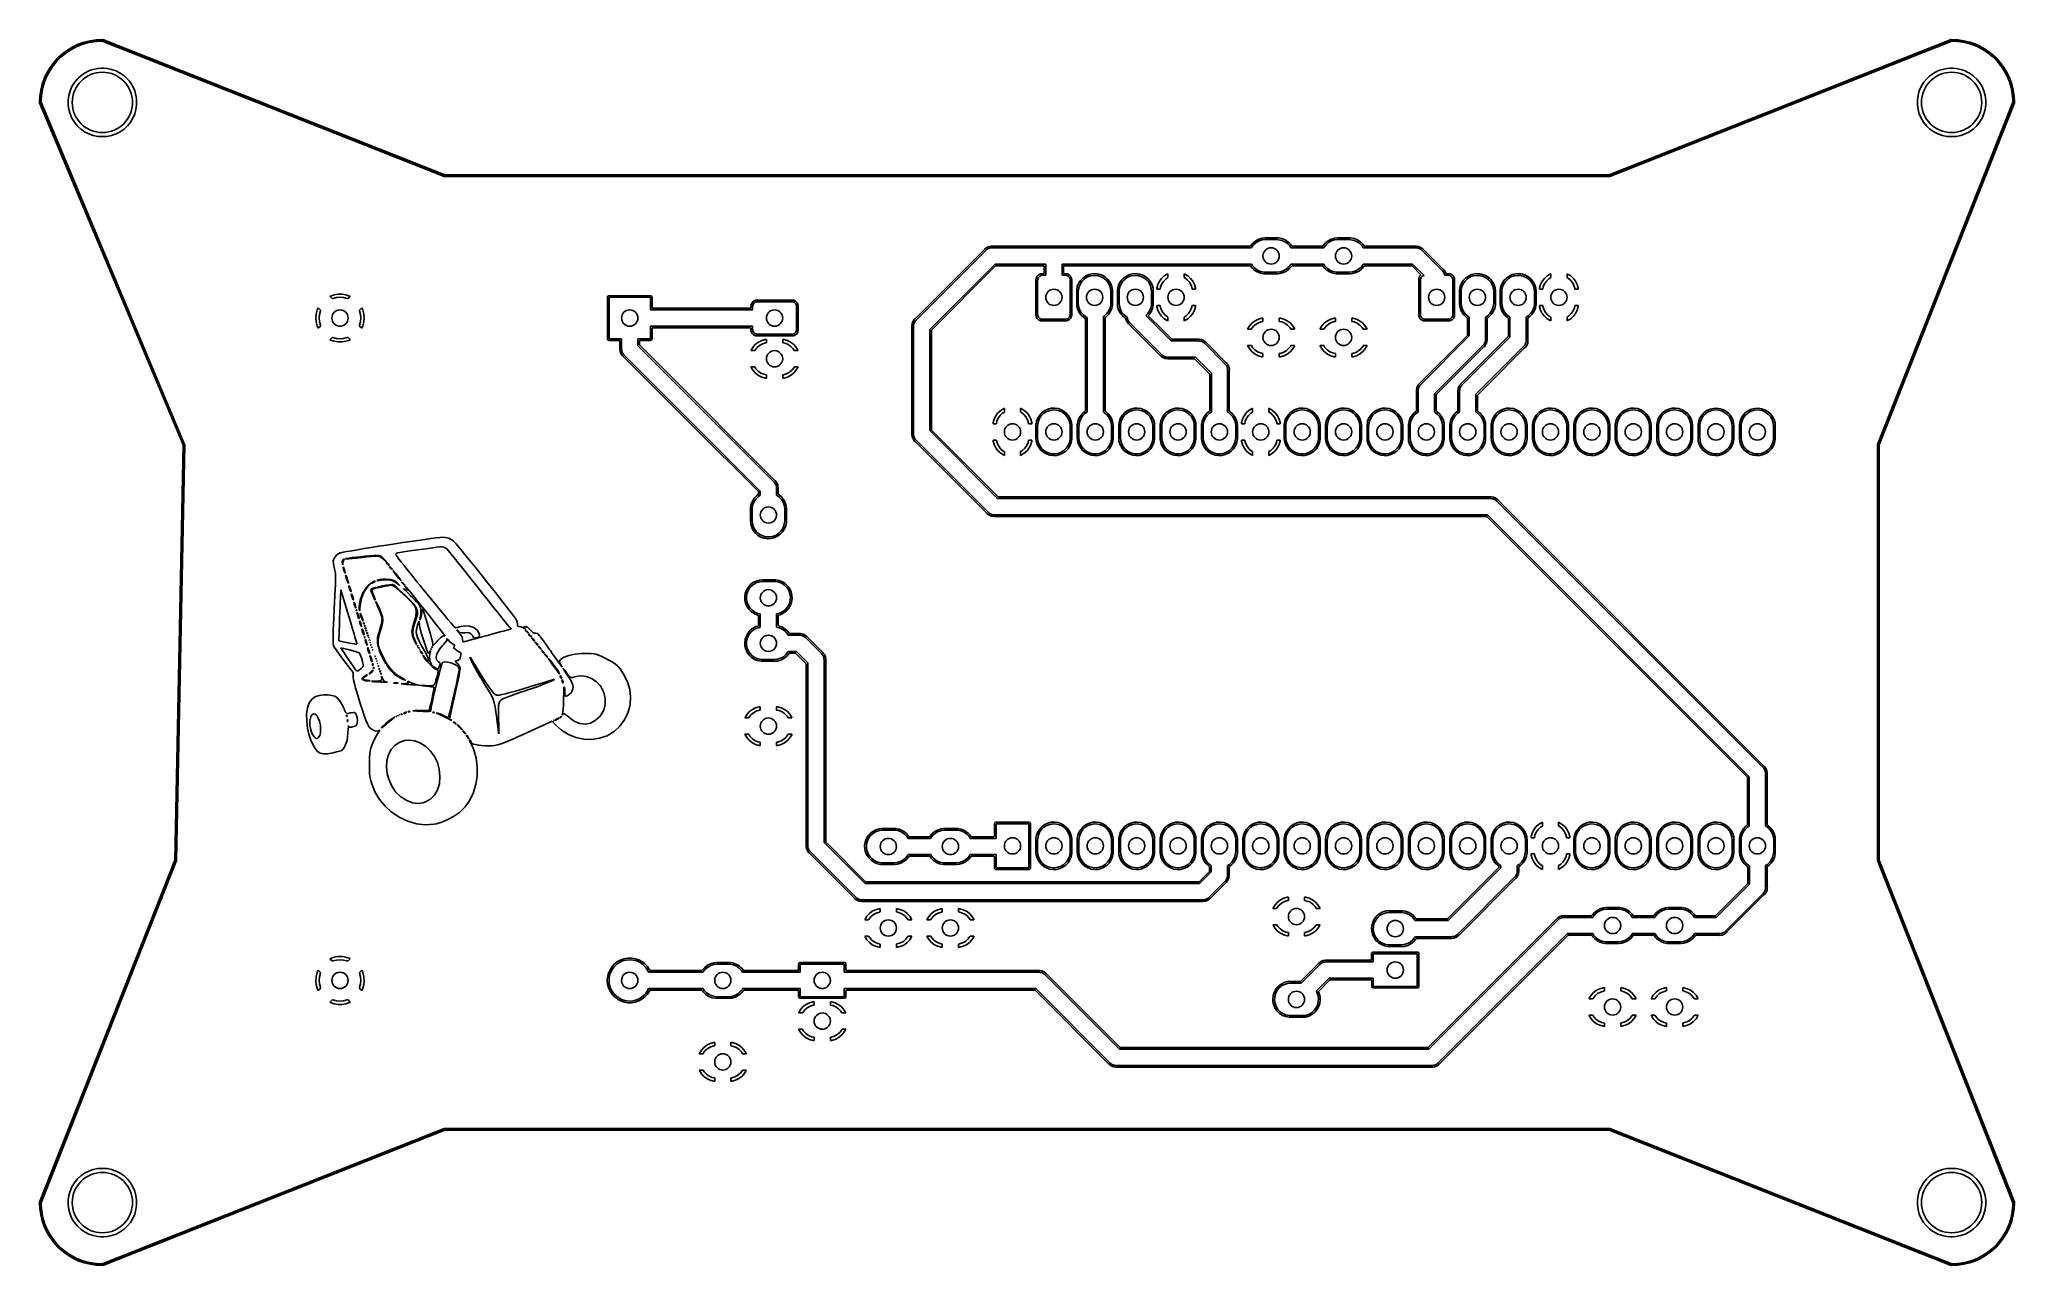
# Model space of a CAD drawing. Extents: x 103 to 225, y -154 to -79.
import ezdxf

# ---------------------------------------------------------------- set-up
doc = ezdxf.new("R2010")
doc.units = 0
doc.layers.add('BLACK', color=7, linetype='CONTINUOUS')

msp = doc.modelspace()

# ---------------------------------------------------------------- linework, layer by layer
at = {"layer": 'BLACK', "linetype": 'CONTINUOUS'}
for p, q in [((106.195, -78.8562), (106.562, -78.7642)), ((106.553, -78.8184), (106.752, -78.787)), ((106.562, -78.7642), (106.937, -78.7086)), ((106.752, -78.787), (106.933, -78.7601)), ((107.13, -78.79), (106.763, -78.8262)), ((106.933, -78.7601), (106.935, -78.7599)), ((106.935, -78.7599), (107.162, -78.748)), ((106.937, -78.7086), (107.315, -78.69)), ((107.305, -78.79), (107.13, -78.79)), ((107.162, -78.748), (107.304, -78.741)), ((107.304, -78.741), (107.325, -78.7444)), ((128.297, -87.0965), (107.305, -78.79)), ((107.315, -78.69), (107.326, -78.6936)), ((107.325, -78.7444), (115.017, -81.7882)), ((107.326, -78.6936), (107.333, -78.6935)), ((107.333, -78.6935), (128.325, -87)), ((199.805, -87), (220.797, -78.6935)), ((220.825, -78.79), (199.833, -87.0965)), ((210.825, -82.6937), (220.805, -78.7444)), ((220.797, -78.6935), (220.804, -78.6936)), ((220.804, -78.6936), (220.815, -78.69)), ((220.805, -78.7444), (220.826, -78.741)), ((220.815, -78.69), (221.193, -78.7086)), ((221, -78.79), (220.825, -78.79)), ((220.826, -78.741), (220.967, -78.748)), ((220.967, -78.748), (221.195, -78.7599)), ((221.367, -78.8262), (221, -78.79)), ((221.193, -78.7086), (221.568, -78.7642)), ((221.195, -78.7599), (221.197, -78.7601)), ((221.197, -78.7601), (221.247, -78.7676)), ((221.247, -78.7676), (221.378, -78.787)), ((221.378, -78.787), (221.577, -78.8184)), ((221.568, -78.7642), (221.935, -78.8562)), ((104.331, -80.1012), (104.586, -79.8206)), ((104.427, -80.071), (104.556, -79.928)), ((104.787, -79.7607), (104.526, -80.0219)), ((104.556, -79.928), (104.557, -79.9272)), ((104.557, -79.9272), (104.692, -79.7921)), ((104.586, -79.8206), (104.866, -79.5662)), ((104.692, -79.7921), (104.693, -79.7913)), ((104.693, -79.7913), (104.836, -79.6617)), ((105.072, -79.5263), (104.787, -79.7607)), ((104.836, -79.6617), (104.837, -79.6608)), ((104.837, -79.6608), (104.986, -79.5402)), ((104.866, -79.5662), (105.17, -79.3405)), ((104.986, -79.5402), (105.141, -79.4251)), ((105.38, -79.3211), (105.072, -79.5263)), ((105.141, -79.4251), (105.142, -79.4243)), ((105.142, -79.4243), (105.303, -79.3198)), ((105.17, -79.3405), (105.495, -79.1458)), ((105.303, -79.3198), (105.469, -79.2206)), ((105.705, -79.1469), (105.38, -79.3211)), ((105.469, -79.2206), (105.47, -79.2198)), ((105.47, -79.2198), (105.642, -79.1324)), ((105.495, -79.1458), (105.838, -78.9838)), ((105.642, -79.1324), (105.815, -79.0503)), ((106.047, -79.0055), (105.705, -79.1469)), ((105.815, -79.0503), (105.817, -79.0496)), ((105.817, -79.0496), (105.998, -78.9802)), ((105.838, -78.9838), (106.195, -78.8562)), ((105.998, -78.9802), (106.177, -78.9159)), ((106.4, -78.8983), (106.047, -79.0055)), ((106.177, -78.9159), (106.179, -78.9153)), ((106.179, -78.9153), (106.368, -78.8647)), ((106.368, -78.8647), (106.551, -78.8189)), ((106.763, -78.8262), (106.4, -78.8983)), ((106.551, -78.8189), (106.553, -78.8184)), ((221.73, -78.8983), (221.367, -78.8262)), ((221.577, -78.8184), (221.579, -78.8189)), ((221.579, -78.8189), (221.762, -78.8647)), ((222.083, -79.0055), (221.73, -78.8983)), ((221.762, -78.8647), (221.951, -78.9153)), ((221.935, -78.8562), (222.292, -78.9838)), ((221.951, -78.9153), (221.953, -78.9159)), ((221.953, -78.9159), (222.008, -78.9358)), ((222.008, -78.9358), (222.132, -78.9802)), ((222.425, -79.1469), (222.083, -79.0055)), ((222.132, -78.9802), (222.313, -79.0496)), ((222.292, -78.9838), (222.635, -79.1458)), ((222.313, -79.0496), (222.315, -79.0503)), ((222.315, -79.0503), (222.488, -79.1324)), ((222.75, -79.3211), (222.425, -79.1469)), ((222.488, -79.1324), (222.66, -79.2198)), ((222.635, -79.1458), (222.96, -79.3405)), ((222.66, -79.2198), (222.661, -79.2206)), ((222.661, -79.2206), (222.827, -79.3197)), ((223.058, -79.5263), (222.75, -79.3211)), ((222.827, -79.3197), (222.988, -79.4242)), ((222.96, -79.3405), (223.264, -79.5662)), ((222.988, -79.4242), (222.989, -79.4251)), ((222.989, -79.4251), (223.144, -79.5402)), ((223.343, -79.7607), (223.058, -79.5263)), ((223.144, -79.5402), (223.144, -79.5402)), ((223.144, -79.5402), (223.293, -79.6608)), ((223.264, -79.5662), (223.544, -79.8206)), ((223.293, -79.6608), (223.294, -79.6617)), ((223.294, -79.6617), (223.437, -79.7913)), ((223.604, -80.0219), (223.343, -79.7607)), ((223.437, -79.7913), (223.438, -79.7921)), ((223.438, -79.7921), (223.573, -79.9271)), ((223.544, -79.8206), (223.799, -80.1012)), ((223.573, -79.9271), (223.574, -79.928)), ((223.574, -79.928), (223.703, -80.071)), ((103.621, -81.4295), (103.749, -81.0728)), ((103.745, -81.2326), (103.815, -81.0519)), ((103.749, -81.0728), (103.911, -80.7304)), ((103.912, -80.9405), (103.771, -81.2818)), ((103.815, -81.0503), (103.897, -80.8766)), ((103.815, -81.0519), (103.815, -81.0503)), ((103.897, -80.8766), (103.985, -80.7051)), ((103.911, -80.7304), (104.106, -80.4055)), ((104.086, -80.6146), (103.912, -80.9405)), ((103.985, -80.7051), (103.986, -80.7037)), ((103.986, -80.7037), (104.085, -80.5383)), ((104.085, -80.5383), (104.189, -80.3774)), ((104.291, -80.3075), (104.086, -80.6146)), ((104.106, -80.4055), (104.331, -80.1012)), ((104.189, -80.3774), (104.19, -80.3762)), ((104.19, -80.3762), (104.305, -80.2209)), ((104.526, -80.0219), (104.291, -80.3075)), ((104.305, -80.2209), (104.426, -80.072)), ((104.426, -80.072), (104.427, -80.071)), ((105.776, -81.113), (105.595, -81.3359)), ((105.842, -81.0519), (105.776, -81.113)), ((105.776, -81.113), (105.776, -81.113)), ((105.846, -81.0482), (105.842, -81.0519)), ((105.986, -80.9168), (105.846, -81.0482)), ((106.221, -80.7511), (105.986, -80.9168)), ((105.986, -80.9168), (105.986, -80.9168)), ((106.476, -80.6189), (106.221, -80.7511)), ((106.221, -80.7511), (106.221, -80.7511)), ((106.587, -80.5795), (106.476, -80.6189)), ((106.476, -80.6189), (106.476, -80.6189)), ((106.476, -80.6189), (106.476, -80.6189)), ((106.747, -80.5227), (106.587, -80.5795)), ((107.028, -80.4642), (106.747, -80.5227)), ((107.243, -80.4495), (107.028, -80.4642)), ((107.387, -80.4495), (107.243, -80.4495)), ((107.243, -80.4495), (107.243, -80.4495)), ((107.602, -80.4642), (107.387, -80.4495)), ((107.387, -80.4495), (107.387, -80.4495)), ((107.883, -80.5227), (107.602, -80.4642)), ((108.154, -80.6189), (107.883, -80.5227)), ((107.883, -80.5227), (107.883, -80.5227)), ((107.883, -80.5227), (107.883, -80.5227)), ((108.32, -80.7052), (108.154, -80.6189)), ((108.409, -80.7511), (108.32, -80.7052)), ((108.526, -80.834), (108.409, -80.7511)), ((108.409, -80.7511), (108.409, -80.7511)), ((108.644, -80.9168), (108.526, -80.834)), ((108.854, -81.1129), (108.644, -80.9168)), ((108.854, -81.113), (108.854, -81.1129)), ((108.951, -81.2326), (108.854, -81.113)), ((108.854, -81.113), (108.854, -81.113)), ((219.276, -81.113), (219.095, -81.3359)), ((219.342, -81.0519), (219.276, -81.113)), ((219.276, -81.113), (219.276, -81.113)), ((219.346, -81.0482), (219.342, -81.0519)), ((219.486, -80.9168), (219.346, -81.0482)), ((219.721, -80.7511), (219.486, -80.9168)), ((219.486, -80.9168), (219.486, -80.9168)), ((219.976, -80.6189), (219.721, -80.7511)), ((219.721, -80.7511), (219.721, -80.7511)), ((220.087, -80.5795), (219.976, -80.6189)), ((219.976, -80.6189), (219.976, -80.6189)), ((219.976, -80.6189), (219.976, -80.6189)), ((220.247, -80.5227), (220.087, -80.5795)), ((220.528, -80.4642), (220.247, -80.5227)), ((220.743, -80.4495), (220.528, -80.4642)), ((220.887, -80.4495), (220.743, -80.4495)), ((220.743, -80.4495), (220.743, -80.4495)), ((221.102, -80.4642), (220.887, -80.4495)), ((220.887, -80.4495), (220.887, -80.4495)), ((221.383, -80.5227), (221.102, -80.4642)), ((221.654, -80.6189), (221.383, -80.5227)), ((221.383, -80.5227), (221.383, -80.5227)), ((221.383, -80.5227), (221.383, -80.5227)), ((221.82, -80.7052), (221.654, -80.6189)), ((221.909, -80.7511), (221.82, -80.7052)), ((222.026, -80.834), (221.909, -80.7511)), ((221.909, -80.7511), (221.909, -80.7511)), ((222.144, -80.9168), (222.026, -80.834)), ((222.354, -81.1129), (222.144, -80.9168)), ((222.354, -81.113), (222.354, -81.1129)), ((222.451, -81.2326), (222.354, -81.113)), ((222.354, -81.113), (222.354, -81.113)), ((223.839, -80.3075), (223.604, -80.0219)), ((223.703, -80.071), (223.704, -80.072)), ((223.704, -80.072), (223.825, -80.2209)), ((223.799, -80.1012), (224.024, -80.4055)), ((223.825, -80.2209), (223.94, -80.3761)), ((224.044, -80.6146), (223.839, -80.3075)), ((223.94, -80.3761), (223.941, -80.3774)), ((223.941, -80.3774), (224.045, -80.5383)), ((224.024, -80.4055), (224.219, -80.7304)), ((224.218, -80.9405), (224.044, -80.6146)), ((224.045, -80.5383), (224.144, -80.7037)), ((224.144, -80.7037), (224.145, -80.7052)), ((224.145, -80.7052), (224.233, -80.8766)), ((224.359, -81.2818), (224.218, -80.9405)), ((224.219, -80.7304), (224.381, -81.0728)), ((224.233, -80.8766), (224.253, -80.9188)), ((224.253, -80.9188), (224.315, -81.0503)), ((224.315, -81.0503), (224.315, -81.052)), ((224.315, -81.052), (224.385, -81.2326)), ((224.381, -81.0728), (224.509, -81.4295)), ((103.455, -82.55), (103.474, -82.1717)), ((103.474, -82.1717), (103.529, -81.797)), ((103.506, -82.5388), (103.513, -82.3976)), ((103.513, -82.3975), (103.525, -82.1702)), ((103.513, -82.3976), (103.513, -82.3975)), ((103.525, -82.1679), (103.552, -81.9867)), ((103.525, -82.1702), (103.525, -82.1679)), ((103.529, -81.797), (103.621, -81.4295)), ((103.552, -81.9867), (103.574, -81.8449)), ((103.591, -81.9976), (103.555, -82.3653)), ((103.555, -82.3653), (103.555, -82.5399)), ((103.574, -81.8449), (103.583, -81.7882)), ((103.583, -81.7882), (103.584, -81.7862)), ((103.584, -81.7862), (103.63, -81.6031)), ((103.663, -81.6353), (103.591, -81.9976)), ((103.63, -81.6031), (103.68, -81.4142)), ((103.771, -81.2818), (103.663, -81.6353)), ((103.68, -81.4142), (103.681, -81.4123)), ((103.681, -81.4123), (103.745, -81.2326)), ((105.254, -82.1216), (105.215, -82.4063)), ((105.215, -82.4063), (105.215, -82.6937)), ((105.331, -81.8449), (105.254, -82.1216)), ((105.446, -81.5814), (105.331, -81.8449)), ((105.595, -81.3359), (105.446, -81.5814)), ((109.035, -81.3359), (108.951, -81.2326)), ((109.184, -81.5814), (109.035, -81.3359)), ((109.299, -81.8449), (109.184, -81.5814)), ((109.376, -82.1216), (109.299, -81.8449)), ((109.383, -82.1702), (109.376, -82.1216)), ((109.414, -82.3977), (109.383, -82.1702)), ((109.415, -82.4063), (109.414, -82.3977)), ((109.415, -82.6937), (109.415, -82.4063)), ((115.017, -81.7882), (128.315, -87.0505)), ((218.754, -82.1216), (218.714, -82.4063)), ((218.714, -82.4063), (218.714, -82.6937)), ((218.831, -81.8449), (218.754, -82.1216)), ((218.946, -81.5814), (218.831, -81.8449)), ((219.095, -81.3359), (218.946, -81.5814)), ((222.535, -81.3359), (222.451, -81.2326)), ((222.684, -81.5814), (222.535, -81.3359)), ((222.799, -81.8449), (222.684, -81.5814)), ((222.876, -82.1216), (222.799, -81.8449)), ((222.915, -82.4063), (222.876, -82.1216)), ((222.915, -82.6937), (222.915, -82.4063)), ((224.467, -81.6353), (224.359, -81.2818)), ((224.385, -81.2326), (224.449, -81.4123)), ((224.449, -81.4123), (224.45, -81.4142)), ((224.45, -81.4142), (224.5, -81.6032)), ((224.539, -81.9976), (224.467, -81.6353)), ((224.5, -81.6032), (224.546, -81.7861)), ((224.509, -81.4295), (224.601, -81.797)), ((224.575, -82.3653), (224.539, -81.9976)), ((224.546, -81.7861), (224.547, -81.7882)), ((224.547, -81.7882), (224.578, -81.9867)), ((224.575, -82.5405), (224.575, -82.3653)), ((224.578, -81.9867), (224.605, -82.1679)), ((224.601, -81.797), (224.656, -82.1717)), ((224.605, -82.1679), (224.605, -82.1702)), ((224.605, -82.1702), (224.617, -82.3975)), ((224.617, -82.3975), (224.624, -82.5393)), ((224.656, -82.1717), (224.675, -82.55)), ((103.459, -82.5619), (103.455, -82.55)), ((103.459, -82.5693), (103.459, -82.5619)), ((112.265, -103.56), (103.459, -82.5693)), ((103.51, -82.5602), (103.506, -82.5388)), ((103.566, -82.6937), (103.51, -82.5602)), ((103.555, -82.5399), (112.361, -103.531)), ((108.496, -94.4452), (103.566, -82.6937)), ((105.215, -82.6937), (105.254, -82.9784)), ((105.254, -82.9784), (105.331, -83.2551)), ((105.331, -83.2551), (105.446, -83.5186)), ((105.446, -83.5186), (105.595, -83.7641)), ((109.035, -83.7641), (109.184, -83.5186)), ((109.184, -83.5186), (109.299, -83.2551)), ((109.299, -83.2551), (109.376, -82.9784)), ((109.376, -82.9784), (109.415, -82.6937)), ((199.815, -87.0505), (210.825, -82.6937)), ((216.269, -103.532), (224.575, -82.5405)), ((224.621, -82.5598), (216.315, -103.55)), ((224.671, -82.5684), (216.365, -103.56)), ((218.714, -82.6937), (218.754, -82.9784)), ((218.754, -82.9784), (218.831, -83.2551)), ((218.831, -83.2551), (218.946, -83.5186)), ((218.946, -83.5186), (219.095, -83.7641)), ((222.535, -83.7641), (222.684, -83.5186)), ((222.684, -83.5186), (222.799, -83.2551)), ((222.799, -83.2551), (222.876, -82.9784)), ((222.876, -82.9784), (222.915, -82.6937)), ((224.624, -82.5393), (224.621, -82.5598)), ((224.675, -82.55), (224.671, -82.5611)), ((224.671, -82.5611), (224.671, -82.5684)), ((105.595, -83.7641), (105.595, -83.7641)), ((105.595, -83.7641), (105.776, -83.987)), ((105.776, -83.987), (105.776, -83.987)), ((105.776, -83.987), (105.776, -83.9871)), ((105.776, -83.9871), (105.986, -84.1832)), ((105.986, -84.1832), (106.146, -84.2956)), ((106.146, -84.2956), (106.221, -84.3489)), ((106.221, -84.3489), (106.221, -84.3489)), ((106.221, -84.3489), (106.221, -84.3489)), ((106.221, -84.3489), (106.476, -84.4811)), ((106.476, -84.4811), (106.747, -84.5773)), ((106.747, -84.5773), (106.747, -84.5773)), ((106.747, -84.5773), (106.747, -84.5773)), ((106.747, -84.5773), (107.028, -84.6358)), ((107.028, -84.6358), (107.243, -84.6505)), ((107.243, -84.6505), (107.243, -84.6505)), ((107.243, -84.6505), (107.387, -84.6505)), ((107.387, -84.6505), (107.602, -84.6358)), ((107.602, -84.6358), (107.883, -84.5773)), ((107.883, -84.5773), (108.154, -84.4811)), ((107.883, -84.5773), (107.883, -84.5773)), ((107.883, -84.5773), (107.883, -84.5773)), ((108.154, -84.4811), (108.409, -84.3489)), ((108.409, -84.3489), (108.644, -84.1832)), ((108.644, -84.1832), (108.854, -83.9871)), ((108.854, -83.9871), (109.035, -83.7641)), ((219.095, -83.7641), (219.095, -83.7641)), ((219.095, -83.7641), (219.276, -83.987)), ((219.276, -83.987), (219.276, -83.987)), ((219.276, -83.987), (219.276, -83.9871)), ((219.276, -83.9871), (219.486, -84.1832)), ((219.486, -84.1832), (219.646, -84.2956)), ((219.646, -84.2956), (219.721, -84.3489)), ((219.721, -84.3489), (219.721, -84.3489)), ((219.721, -84.3489), (219.721, -84.3489)), ((219.721, -84.3489), (219.976, -84.4811)), ((219.976, -84.4811), (220.247, -84.5773)), ((220.247, -84.5773), (220.247, -84.5773)), ((220.247, -84.5773), (220.247, -84.5773)), ((220.247, -84.5773), (220.528, -84.6358)), ((220.528, -84.6358), (220.743, -84.6505)), ((220.743, -84.6505), (220.743, -84.6505)), ((220.743, -84.6505), (220.887, -84.6505)), ((220.887, -84.6505), (221.102, -84.6358)), ((221.102, -84.6358), (221.383, -84.5773)), ((221.383, -84.5773), (221.654, -84.4811)), ((221.383, -84.5773), (221.383, -84.5773)), ((221.383, -84.5773), (221.383, -84.5773)), ((221.654, -84.4811), (221.909, -84.3489)), ((221.909, -84.3489), (222.144, -84.1832)), ((222.144, -84.1832), (222.354, -83.9871)), ((222.354, -83.9871), (222.535, -83.7641)), ((128.306, -87.0963), (128.297, -87.0965)), ((128.315, -87.1), (128.306, -87.0963)), ((128.315, -87.0505), (128.315, -87.0505)), ((128.315, -87.0505), (128.315, -87.0505)), ((128.315, -87.0505), (128.315, -87.0505)), ((128.315, -87.0505), (128.315, -87.0505)), ((128.315, -87.0505), (128.315, -87.0505)), ((128.315, -87.0505), (128.315, -87.0505)), ((128.315, -87.0505), (128.315, -87.0505)), ((128.315, -87.0505), (199.815, -87.0505)), ((199.815, -87.1), (128.315, -87.1)), ((128.325, -87), (199.805, -87)), ((199.815, -87.0505), (199.815, -87.0505)), ((199.815, -87.0505), (199.815, -87.0505)), ((199.815, -87.0505), (199.815, -87.0505)), ((199.815, -87.0505), (199.815, -87.0505)), ((199.824, -87.0963), (199.815, -87.1)), ((199.833, -87.0965), (199.824, -87.0963)), ((178.491, -90.8825), (178.289, -90.9417)), ((178.648, -90.8675), (178.491, -90.8825)), ((179.505, -90.8675), (178.648, -90.8675)), ((178.648, -90.8675), (178.648, -90.8675)), ((178.648, -90.8675), (178.648, -90.8675)), ((179.67, -90.8993), (179.505, -90.8675)), ((179.711, -90.9073), (179.67, -90.8993)), ((179.907, -90.9854), (179.711, -90.9073)), ((179.711, -90.9073), (179.711, -90.9073)), ((182.936, -90.8825), (182.734, -90.9417)), ((183.093, -90.8675), (182.936, -90.8825)), ((183.95, -90.8675), (183.093, -90.8675)), ((183.093, -90.8675), (183.093, -90.8675)), ((183.093, -90.8675), (183.093, -90.8675)), ((184.115, -90.8993), (183.95, -90.8675)), ((184.156, -90.9073), (184.115, -90.8993)), ((184.352, -90.9854), (184.156, -90.9073)), ((184.156, -90.9073), (184.156, -90.9073)), ((161.451, -91.5724), (157.197, -95.8264)), ((157.239, -95.9264), (161.551, -91.6144)), ((161.454, -91.5699), (161.451, -91.5724)), ((161.477, -91.5397), (161.454, -91.5699)), ((161.602, -91.4435), (161.477, -91.5397)), ((161.477, -91.5397), (161.477, -91.5397)), ((161.551, -91.6144), (161.594, -91.5824)), ((161.594, -91.5824), (161.635, -91.5474)), ((161.748, -91.383), (161.602, -91.4435)), ((161.602, -91.4435), (161.602, -91.4435)), ((161.635, -91.5474), (161.651, -91.5399)), ((161.651, -91.5399), (161.665, -91.5292)), ((161.665, -91.5292), (161.715, -91.5105)), ((161.715, -91.5105), (161.764, -91.4883)), ((161.866, -91.3675), (161.748, -91.383)), ((161.764, -91.4883), (161.782, -91.4857)), ((161.782, -91.4857), (161.799, -91.4794)), ((161.799, -91.4794), (161.852, -91.4756)), ((161.852, -91.4756), (161.905, -91.468)), ((161.905, -91.3623), (161.866, -91.3675)), ((161.943, -91.3673), (161.905, -91.3623)), ((161.905, -91.468), (177.837, -91.468)), ((161.946, -91.3675), (161.943, -91.3673)), ((165.674, -91.3675), (161.946, -91.3675)), ((165.677, -91.3673), (165.674, -91.3675)), ((165.715, -91.3623), (165.677, -91.3673)), ((165.753, -91.3673), (165.715, -91.3623)), ((165.756, -91.3675), (165.753, -91.3673)), ((177.748, -91.3675), (165.756, -91.3675)), ((177.76, -91.3658), (177.748, -91.3675)), ((177.79, -91.343), (177.76, -91.3658)), ((177.799, -91.3267), (177.79, -91.343)), ((177.937, -91.1679), (177.799, -91.3267)), ((177.837, -91.468), (177.851, -91.439)), ((177.851, -91.439), (177.975, -91.279)), ((178.102, -91.038), (177.937, -91.1679)), ((177.975, -91.279), (178.129, -91.1472)), ((178.289, -90.9417), (178.102, -91.038)), ((178.129, -91.1472), (178.306, -91.049)), ((178.306, -91.049), (178.499, -90.9885)), ((178.499, -90.9885), (178.7, -90.968)), ((178.7, -90.968), (179.4, -90.968)), ((179.4, -90.968), (179.501, -90.9731)), ((179.501, -90.9731), (179.699, -91.0139)), ((179.699, -91.0139), (179.885, -91.0937)), ((179.885, -91.0937), (180.051, -91.2092)), ((179.988, -91.038), (179.907, -90.9854)), ((179.907, -90.9854), (179.907, -90.9854)), ((179.907, -90.9854), (179.907, -90.9854)), ((180.083, -91.099), (179.988, -91.038)), ((180.051, -91.2092), (180.191, -91.3559)), ((180.156, -91.1678), (180.083, -91.099)), ((180.235, -91.244), (180.156, -91.1678)), ((180.191, -91.3559), (180.261, -91.468)), ((180.309, -91.3469), (180.235, -91.244)), ((180.261, -91.468), (182.282, -91.468)), ((180.314, -91.3531), (180.309, -91.3469)), ((180.349, -91.3675), (180.314, -91.3531)), ((182.193, -91.3675), (180.349, -91.3675)), ((182.205, -91.3658), (182.193, -91.3675)), ((182.235, -91.343), (182.205, -91.3658)), ((182.244, -91.3267), (182.235, -91.343)), ((182.382, -91.1679), (182.244, -91.3267)), ((182.282, -91.468), (182.296, -91.439)), ((182.296, -91.439), (182.42, -91.279)), ((182.547, -91.038), (182.382, -91.1679)), ((182.42, -91.279), (182.574, -91.1472)), ((182.734, -90.9417), (182.547, -91.038)), ((182.574, -91.1472), (182.751, -91.049)), ((182.751, -91.049), (182.944, -90.9885)), ((182.944, -90.9885), (183.145, -90.968)), ((183.145, -90.968), (183.845, -90.968)), ((183.845, -90.968), (183.946, -90.9731)), ((183.946, -90.9731), (184.144, -91.0139)), ((184.144, -91.0139), (184.33, -91.0937)), ((184.33, -91.0937), (184.496, -91.2092)), ((184.433, -91.038), (184.352, -90.9854)), ((184.352, -90.9854), (184.352, -90.9854)), ((184.352, -90.9854), (184.352, -90.9854)), ((184.528, -91.099), (184.433, -91.038)), ((184.496, -91.2092), (184.636, -91.3559)), ((184.601, -91.1678), (184.528, -91.099)), ((184.68, -91.244), (184.601, -91.1678)), ((184.636, -91.3559), (184.706, -91.468)), ((184.754, -91.3469), (184.68, -91.244)), ((184.706, -91.468), (187.94, -91.468)), ((184.759, -91.3531), (184.754, -91.3469)), ((184.794, -91.3675), (184.759, -91.3531)), ((187.899, -91.3675), (184.794, -91.3675)), ((187.902, -91.3673), (187.899, -91.3675)), ((187.94, -91.3623), (187.902, -91.3673)), ((187.967, -91.3658), (187.94, -91.3623)), ((187.94, -91.3623), (187.94, -91.3623)), ((187.94, -91.468), (187.993, -91.4756)), ((187.979, -91.3675), (187.967, -91.3658)), ((188.097, -91.383), (187.979, -91.3675)), ((187.993, -91.4756), (188.046, -91.4794)), ((188.046, -91.4794), (188.063, -91.4857)), ((188.063, -91.4857), (188.081, -91.4883)), ((188.081, -91.4883), (188.13, -91.5105)), ((188.243, -91.4435), (188.097, -91.383)), ((188.13, -91.5105), (188.18, -91.5292)), ((188.18, -91.5292), (188.194, -91.5399)), ((188.194, -91.5399), (188.21, -91.5474)), ((188.21, -91.5474), (188.251, -91.5824)), ((188.368, -91.5397), (188.243, -91.4435)), ((188.243, -91.4435), (188.243, -91.4435)), ((188.251, -91.5824), (188.294, -91.6144)), ((188.294, -91.6144), (189.564, -92.8844)), ((188.391, -91.5699), (188.368, -91.5397)), ((188.394, -91.5723), (188.391, -91.5699)), ((189.606, -92.7844), (188.394, -91.5723)), ((162.112, -92.468), (158.093, -96.4871)), ((158.208, -96.5144), (162.139, -92.5829)), ((165.215, -92.468), (162.112, -92.468)), ((162.139, -92.5829), (162.174, -92.5685)), ((162.174, -92.5685), (165.065, -92.5685)), ((164.629, -93.3287), (164.614, -93.4211)), ((164.686, -93.2173), (164.629, -93.3286)), ((164.629, -93.3286), (164.629, -93.3286)), ((164.629, -93.3286), (164.629, -93.3287)), ((164.629, -93.3287), (164.629, -93.3287)), ((164.774, -93.1289), (164.686, -93.2173)), ((164.686, -93.2173), (164.686, -93.2173)), ((164.723, -93.3848), (164.766, -93.2859)), ((164.766, -93.2859), (164.843, -93.2095)), ((164.886, -93.0721), (164.774, -93.1289)), ((164.774, -93.1289), (164.774, -93.1289)), ((164.843, -93.2095), (164.942, -93.1658)), ((164.978, -93.0575), (164.886, -93.0721)), ((164.942, -93.1658), (165.009, -93.158)), ((165.066, -93.0575), (164.978, -93.0575)), ((165.009, -93.158), (165.215, -93.158)), ((165.065, -92.5685), (165.1, -92.5829)), ((165.1, -93.0431), (165.066, -93.0575)), ((165.1, -92.5829), (165.114, -92.6175)), ((165.114, -93.0085), (165.1, -93.0431)), ((165.114, -92.6175), (165.114, -93.0085)), ((165.215, -93.158), (165.215, -92.468)), ((177.839, -92.468), (166.215, -92.468)), ((166.215, -92.468), (166.215, -93.158)), ((166.215, -93.158), (166.421, -93.158)), ((166.315, -92.6175), (166.33, -92.5829)), ((166.315, -93.0085), (166.315, -92.6175)), ((166.33, -93.0431), (166.315, -93.0085)), ((166.33, -92.5829), (166.364, -92.5685)), ((166.364, -93.0575), (166.33, -93.0431)), ((166.364, -92.5685), (177.751, -92.5685)), ((166.452, -93.0575), (166.364, -93.0575)), ((166.421, -93.158), (166.488, -93.1658)), ((166.544, -93.0721), (166.452, -93.0575)), ((166.452, -93.0575), (166.452, -93.0575)), ((166.488, -93.1658), (166.587, -93.2095)), ((166.656, -93.1289), (166.544, -93.0721)), ((166.544, -93.0721), (166.544, -93.0721)), ((166.544, -93.0721), (166.544, -93.0721)), ((166.587, -93.2095), (166.664, -93.2859)), ((166.744, -93.2173), (166.656, -93.1289)), ((166.656, -93.1289), (166.656, -93.1289)), ((166.664, -93.2859), (166.707, -93.3848)), ((166.801, -93.3287), (166.744, -93.2173)), ((166.744, -93.2173), (166.744, -93.2173)), ((166.815, -93.4211), (166.801, -93.3287)), ((166.801, -93.3287), (166.801, -93.3287)), ((167.491, -93.3225), (167.346, -93.4746)), ((167.662, -93.2006), (167.491, -93.3225)), ((167.491, -93.3225), (167.491, -93.3225)), ((167.603, -93.3672), (167.775, -93.2602)), ((167.853, -93.1133), (167.662, -93.2006)), ((167.662, -93.2006), (167.662, -93.2006)), ((167.662, -93.2006), (167.662, -93.2006)), ((167.662, -93.2006), (167.662, -93.2006)), ((167.662, -93.2006), (167.662, -93.2006)), ((167.775, -93.2602), (167.964, -93.1899)), ((168.058, -93.0637), (167.853, -93.1133)), ((167.964, -93.1899), (168.164, -93.1593)), ((168.268, -93.0537), (168.058, -93.0637)), ((168.058, -93.0637), (168.058, -93.0637)), ((168.164, -93.1593), (168.366, -93.1695)), ((168.476, -93.0837), (168.268, -93.0537)), ((168.366, -93.1695), (168.562, -93.2202)), ((168.674, -93.1524), (168.476, -93.0837)), ((168.476, -93.0837), (168.476, -93.0837)), ((168.562, -93.2202), (168.744, -93.3094)), ((168.856, -93.2575), (168.674, -93.1524)), ((168.744, -93.3094), (168.904, -93.4332)), ((169.015, -93.3951), (168.856, -93.2575)), ((168.856, -93.2575), (168.856, -93.2575)), ((168.856, -93.2575), (168.856, -93.2575)), ((169.991, -93.3225), (169.846, -93.4746)), ((170.162, -93.2006), (169.991, -93.3225)), ((169.991, -93.3225), (169.991, -93.3225)), ((170.103, -93.3672), (170.275, -93.2602)), ((170.353, -93.1133), (170.162, -93.2006)), ((170.162, -93.2006), (170.162, -93.2006)), ((170.162, -93.2006), (170.162, -93.2006)), ((170.162, -93.2006), (170.162, -93.2006)), ((170.162, -93.2006), (170.162, -93.2006)), ((170.275, -93.2602), (170.464, -93.1899)), ((170.558, -93.0637), (170.353, -93.1133)), ((170.464, -93.1899), (170.664, -93.1593)), ((170.768, -93.0537), (170.558, -93.0637)), ((170.558, -93.0637), (170.558, -93.0637)), ((170.664, -93.1593), (170.866, -93.1695)), ((170.976, -93.0837), (170.768, -93.0537)), ((170.866, -93.1695), (171.062, -93.2202)), ((171.174, -93.1524), (170.976, -93.0837)), ((170.976, -93.0837), (170.976, -93.0837)), ((171.062, -93.2202), (171.244, -93.3094)), ((171.356, -93.2575), (171.174, -93.1524)), ((171.244, -93.3094), (171.404, -93.4332)), ((171.515, -93.3951), (171.356, -93.2575)), ((171.356, -93.2575), (171.356, -93.2575)), ((171.356, -93.2575), (171.356, -93.2575)), ((172.489, -93.1963), (172.324, -93.3461)), ((172.678, -93.0792), (172.489, -93.1963)), ((172.603, -93.3672), (172.715, -93.2973)), ((172.715, -93.0648), (172.678, -93.0792)), ((172.715, -93.2973), (172.715, -93.0648)), ((172.715, -93.0648), (172.715, -93.0648)), ((173.752, -93.0792), (173.715, -93.0648)), ((173.715, -93.0648), (173.715, -93.2951)), ((173.715, -93.2951), (173.744, -93.3094)), ((173.744, -93.3094), (173.904, -93.4332)), ((173.941, -93.1963), (173.752, -93.0792)), ((174.106, -93.3461), (173.941, -93.1963)), ((177.751, -92.5685), (177.786, -92.5829)), ((177.786, -92.5829), (177.791, -92.5891)), ((177.791, -92.5891), (177.865, -92.692)), ((177.909, -92.5801), (177.839, -92.468)), ((177.865, -92.692), (177.944, -92.7681)), ((178.049, -92.7268), (177.909, -92.5801)), ((177.944, -92.7681), (178.017, -92.837)), ((178.017, -92.837), (178.017, -92.837)), ((178.017, -92.837), (178.017, -92.837)), ((178.017, -92.837), (178.193, -92.9506)), ((178.215, -92.8423), (178.049, -92.7268)), ((178.193, -92.9506), (178.389, -93.0287)), ((178.401, -92.9221), (178.215, -92.8423)), ((178.389, -93.0287), (178.595, -93.0685)), ((178.599, -92.9629), (178.401, -92.9221)), ((178.595, -93.0685), (178.595, -93.0685)), ((178.595, -93.0685), (179.452, -93.0685)), ((178.7, -92.968), (178.599, -92.9629)), ((179.4, -92.968), (178.7, -92.968)), ((179.601, -92.9475), (179.4, -92.968)), ((179.452, -93.0685), (179.609, -93.0535)), ((179.452, -93.0685), (179.452, -93.0685)), ((179.794, -92.887), (179.601, -92.9475)), ((179.609, -93.0535), (179.811, -92.9943)), ((179.971, -92.7888), (179.794, -92.887)), ((179.811, -92.9943), (179.998, -92.898)), ((180.125, -92.657), (179.971, -92.7888)), ((179.998, -92.898), (180.163, -92.7681)), ((180.249, -92.497), (180.125, -92.657)), ((180.163, -92.7681), (180.301, -92.6093)), ((180.263, -92.468), (180.249, -92.497)), ((182.284, -92.468), (180.263, -92.468)), ((180.301, -92.6093), (180.31, -92.593)), ((180.31, -92.593), (180.34, -92.5702)), ((180.34, -92.5702), (180.352, -92.5685)), ((180.352, -92.5685), (182.196, -92.5685)), ((182.196, -92.5685), (182.231, -92.5829)), ((182.231, -92.5829), (182.236, -92.5891)), ((182.236, -92.5891), (182.31, -92.692)), ((182.354, -92.5801), (182.284, -92.468)), ((182.31, -92.692), (182.389, -92.7681)), ((182.494, -92.7268), (182.354, -92.5801)), ((182.389, -92.7681), (182.462, -92.837)), ((182.462, -92.837), (182.462, -92.837)), ((182.462, -92.837), (182.462, -92.837)), ((182.462, -92.837), (182.638, -92.9506)), ((182.66, -92.8423), (182.494, -92.7268)), ((182.638, -92.9506), (182.834, -93.0287)), ((182.846, -92.9221), (182.66, -92.8423)), ((182.834, -93.0287), (183.04, -93.0685)), ((183.044, -92.9629), (182.846, -92.9221)), ((183.04, -93.0685), (183.04, -93.0685)), ((183.04, -93.0685), (183.897, -93.0685)), ((183.145, -92.968), (183.044, -92.9629)), ((183.845, -92.968), (183.145, -92.968)), ((184.046, -92.9475), (183.845, -92.968)), ((183.897, -93.0685), (184.054, -93.0535)), ((183.897, -93.0685), (183.897, -93.0685)), ((184.239, -92.887), (184.046, -92.9475)), ((184.054, -93.0535), (184.256, -92.9943)), ((184.416, -92.7888), (184.239, -92.887)), ((184.256, -92.9943), (184.443, -92.898)), ((184.57, -92.657), (184.416, -92.7888)), ((184.443, -92.898), (184.608, -92.7681)), ((184.694, -92.497), (184.57, -92.657)), ((184.608, -92.7681), (184.746, -92.6093)), ((184.708, -92.468), (184.694, -92.497)), ((187.733, -92.468), (184.708, -92.468)), ((184.746, -92.6093), (184.755, -92.593)), ((184.755, -92.593), (184.785, -92.5702)), ((184.785, -92.5702), (184.797, -92.5685)), ((184.797, -92.5685), (187.671, -92.5685)), ((187.671, -92.5685), (187.706, -92.5829)), ((187.706, -92.5829), (188.226, -93.103)), ((188.433, -93.1677), (187.733, -92.468)), ((188.124, -93.3287), (188.109, -93.4211)), ((188.181, -93.2173), (188.124, -93.3286)), ((188.124, -93.3286), (188.124, -93.3286)), ((188.124, -93.3286), (188.124, -93.3287)), ((188.124, -93.3287), (188.124, -93.3287)), ((188.202, -93.1963), (188.181, -93.2173)), ((188.181, -93.2173), (188.181, -93.2173)), ((188.226, -93.1723), (188.202, -93.1963)), ((188.218, -93.3848), (188.261, -93.2859)), ((188.226, -93.103), (188.24, -93.1377)), ((188.24, -93.1377), (188.226, -93.1723)), ((188.261, -93.2859), (188.338, -93.2095)), ((188.338, -93.2095), (188.433, -93.1677)), ((189.564, -92.8844), (189.596, -92.9273)), ((189.596, -92.9273), (189.631, -92.9677)), ((189.608, -92.7865), (189.606, -92.7844)), ((189.638, -92.8097), (189.608, -92.7865)), ((189.631, -92.9677), (189.638, -92.984)), ((189.659, -92.837), (189.638, -92.8097)), ((189.638, -92.984), (189.649, -92.9984)), ((189.649, -92.9984), (189.668, -93.0485)), ((189.662, -92.8412), (189.659, -92.837)), ((189.735, -92.9352), (189.662, -92.8412)), ((189.668, -93.0485), (189.69, -93.0971)), ((189.69, -93.0971), (189.692, -93.1149)), ((189.692, -93.1149), (189.699, -93.1317)), ((189.699, -93.1317), (189.7, -93.158)), ((189.7, -93.158), (189.916, -93.158)), ((189.773, -93.0273), (189.735, -92.9352)), ((189.735, -92.9352), (189.735, -92.9352)), ((189.783, -93.0431), (189.773, -93.0273)), ((189.818, -93.0575), (189.783, -93.0431)), ((189.947, -93.0575), (189.818, -93.0575)), ((189.916, -93.158), (189.983, -93.1658)), ((190.039, -93.0721), (189.947, -93.0575)), ((189.947, -93.0575), (189.947, -93.0575)), ((189.983, -93.1658), (190.082, -93.2095)), ((190.151, -93.1289), (190.039, -93.0721)), ((190.039, -93.0721), (190.039, -93.0721)), ((190.039, -93.0721), (190.039, -93.0721)), ((190.082, -93.2095), (190.159, -93.2859)), ((190.239, -93.2173), (190.151, -93.1289)), ((190.151, -93.1289), (190.151, -93.1289)), ((190.159, -93.2859), (190.202, -93.3848)), ((190.296, -93.3287), (190.239, -93.2173)), ((190.239, -93.2173), (190.239, -93.2173)), ((190.31, -93.4211), (190.296, -93.3287)), ((190.296, -93.3287), (190.296, -93.3287)), ((190.986, -93.3225), (190.841, -93.4746)), ((191.157, -93.2006), (190.986, -93.3225)), ((190.986, -93.3225), (190.986, -93.3225)), ((191.098, -93.3672), (191.27, -93.2602)), ((191.348, -93.1133), (191.157, -93.2006)), ((191.157, -93.2006), (191.157, -93.2006)), ((191.157, -93.2006), (191.157, -93.2006)), ((191.157, -93.2006), (191.157, -93.2006)), ((191.157, -93.2006), (191.157, -93.2006)), ((191.27, -93.2602), (191.459, -93.1899)), ((191.553, -93.0637), (191.348, -93.1133)), ((191.459, -93.1899), (191.659, -93.1593)), ((191.763, -93.0537), (191.553, -93.0637)), ((191.553, -93.0637), (191.553, -93.0637)), ((191.659, -93.1593), (191.861, -93.1695)), ((191.971, -93.0837), (191.763, -93.0537)), ((191.861, -93.1695), (192.057, -93.2202)), ((192.169, -93.1524), (191.971, -93.0837)), ((191.971, -93.0837), (191.971, -93.0837)), ((192.057, -93.2202), (192.239, -93.3094)), ((192.351, -93.2575), (192.169, -93.1524)), ((192.239, -93.3094), (192.399, -93.4332)), ((192.51, -93.3951), (192.351, -93.2575)), ((192.351, -93.2575), (192.351, -93.2575)), ((192.351, -93.2575), (192.351, -93.2575)), ((193.486, -93.3225), (193.341, -93.4746)), ((193.657, -93.2006), (193.486, -93.3225)), ((193.486, -93.3225), (193.486, -93.3225)), ((193.598, -93.3672), (193.77, -93.2602)), ((193.848, -93.1133), (193.657, -93.2006)), ((193.657, -93.2006), (193.657, -93.2006)), ((193.657, -93.2006), (193.657, -93.2006)), ((193.657, -93.2006), (193.657, -93.2006)), ((193.657, -93.2006), (193.657, -93.2006)), ((193.77, -93.2602), (193.959, -93.1899)), ((194.053, -93.0637), (193.848, -93.1133)), ((193.959, -93.1899), (194.159, -93.1593)), ((194.263, -93.0537), (194.053, -93.0637)), ((194.053, -93.0637), (194.053, -93.0637)), ((194.159, -93.1593), (194.361, -93.1695)), ((194.471, -93.0837), (194.263, -93.0537)), ((194.361, -93.1695), (194.557, -93.2202)), ((194.669, -93.1524), (194.471, -93.0837)), ((194.471, -93.0837), (194.471, -93.0837)), ((194.557, -93.2202), (194.739, -93.3094)), ((194.851, -93.2575), (194.669, -93.1524)), ((194.739, -93.3094), (194.899, -93.4332)), ((195.01, -93.3951), (194.851, -93.2575)), ((194.851, -93.2575), (194.851, -93.2575)), ((194.851, -93.2575), (194.851, -93.2575)), ((195.984, -93.1963), (195.819, -93.3461)), ((196.173, -93.0792), (195.984, -93.1963)), ((196.098, -93.3672), (196.21, -93.2973)), ((196.21, -93.0648), (196.173, -93.0792)), ((196.21, -93.2973), (196.21, -93.0648)), ((196.21, -93.0648), (196.21, -93.0648)), ((197.247, -93.0792), (197.21, -93.0648)), ((197.21, -93.0648), (197.21, -93.2951)), ((197.21, -93.2951), (197.239, -93.3094)), ((197.239, -93.3094), (197.399, -93.4332)), ((197.436, -93.1963), (197.247, -93.0792)), ((197.601, -93.3461), (197.436, -93.1963)), ((109.025, -95.7061), (108.496, -94.4452)), ((121.307, -94.4272), (121.274, -94.4452)), ((121.274, -94.4452), (121.274, -94.4452)), ((121.274, -94.4452), (121.43, -94.6011)), ((121.538, -94.3481), (121.307, -94.4272)), ((121.466, -94.5846), (121.679, -94.5273)), ((121.778, -94.308), (121.538, -94.3481)), ((121.679, -94.5273), (121.9, -94.508)), ((122.022, -94.308), (121.778, -94.308)), ((121.9, -94.508), (122.121, -94.5273)), ((122.262, -94.3481), (122.022, -94.308)), ((122.121, -94.5273), (122.334, -94.5846)), ((122.493, -94.4272), (122.262, -94.3481)), ((122.37, -94.6011), (122.526, -94.4452)), ((122.526, -94.4452), (122.493, -94.4272)), ((122.493, -94.4272), (122.493, -94.4272)), ((138.315, -94.4688), (138.309, -94.4981)), ((138.309, -94.4981), (138.309, -97.0579)), ((138.338, -94.4355), (138.315, -94.4688)), ((138.315, -94.4688), (138.315, -94.4688)), ((138.371, -94.4133), (138.338, -94.4355)), ((138.4, -94.4075), (138.371, -94.4133)), ((138.371, -94.4133), (138.371, -94.4133)), ((138.371, -94.4133), (138.371, -94.4133)), ((138.371, -94.4133), (138.371, -94.4133)), ((140.96, -94.4075), (138.4, -94.4075)), ((138.4, -94.4075), (138.4, -94.4075)), ((138.4, -94.4075), (138.4, -94.4075)), ((138.41, -97.048), (138.41, -94.508)), ((138.41, -94.508), (140.95, -94.508)), ((140.95, -94.508), (140.95, -95.278)), ((140.989, -94.4133), (140.96, -94.4075)), ((141.022, -94.4355), (140.989, -94.4133)), ((141.045, -94.4688), (141.022, -94.4355)), ((141.05, -94.4981), (141.045, -94.4688)), ((141.045, -94.4688), (141.045, -94.4688)), ((141.045, -94.4688), (141.045, -94.4688)), ((141.05, -95.1285), (141.05, -94.4981)), ((141.05, -94.4981), (141.05, -94.4981)), ((164.614, -93.4211), (164.614, -93.4211)), ((164.614, -93.4211), (164.614, -95.5949)), ((164.715, -93.4521), (164.723, -93.3848)), ((164.715, -95.5639), (164.715, -93.4521)), ((166.707, -93.3848), (166.715, -93.4521)), ((166.715, -93.4521), (166.715, -95.5639)), ((166.815, -94.9104), (166.815, -93.4211)), ((167.154, -93.8465), (167.114, -94.0529)), ((167.114, -94.0529), (167.114, -94.0529)), ((167.114, -94.0529), (167.114, -94.9104)), ((167.232, -93.6514), (167.154, -93.8465)), ((167.154, -93.8465), (167.154, -93.8465)), ((167.154, -93.8465), (167.154, -93.8465)), ((167.215, -94.158), (167.22, -94.0568)), ((167.215, -94.858), (167.215, -94.158)), ((167.22, -94.0568), (167.261, -93.8586)), ((167.346, -93.4746), (167.232, -93.6514)), ((167.232, -93.6514), (167.232, -93.6514)), ((167.261, -93.8586), (167.341, -93.6727)), ((167.341, -93.6727), (167.456, -93.5066)), ((167.456, -93.5066), (167.603, -93.3672)), ((168.904, -93.4332), (169.036, -93.5867)), ((169.145, -93.5603), (169.015, -93.3951)), ((169.036, -93.5867), (169.134, -93.7636)), ((169.134, -93.7636), (169.195, -93.9567)), ((169.241, -93.7471), (169.145, -93.5603)), ((169.195, -93.9567), (169.215, -94.158)), ((169.215, -94.158), (169.215, -94.858)), ((169.301, -93.9488), (169.241, -93.7471)), ((169.315, -94.1056), (169.301, -93.9488)), ((169.315, -94.9104), (169.315, -94.1056)), ((169.654, -93.8465), (169.614, -94.0529)), ((169.614, -94.0529), (169.614, -94.0529)), ((169.614, -94.0529), (169.614, -94.9104)), ((169.732, -93.6514), (169.654, -93.8465)), ((169.654, -93.8465), (169.654, -93.8465)), ((169.654, -93.8465), (169.654, -93.8465)), ((169.715, -94.158), (169.72, -94.0568)), ((169.715, -94.858), (169.715, -94.158)), ((169.72, -94.0568), (169.761, -93.8586)), ((169.846, -93.4746), (169.732, -93.6514)), ((169.732, -93.6514), (169.732, -93.6514)), ((169.761, -93.8586), (169.841, -93.6727)), ((169.841, -93.6727), (169.956, -93.5066)), ((169.956, -93.5066), (170.103, -93.3672)), ((171.404, -93.4332), (171.536, -93.5867)), ((171.645, -93.5603), (171.515, -93.3951)), ((171.536, -93.5867), (171.634, -93.7636)), ((171.634, -93.7636), (171.695, -93.9567)), ((171.741, -93.7471), (171.645, -93.5603)), ((171.695, -93.9567), (171.715, -94.158)), ((171.715, -94.158), (171.715, -94.858)), ((171.801, -93.9488), (171.741, -93.7471)), ((171.806, -94.008), (171.801, -93.9488)), ((171.815, -94.1056), (171.806, -94.008)), ((171.815, -94.5799), (171.815, -94.1056)), ((172.03, -93.9366), (172.024, -94.008)), ((172.024, -94.008), (172.024, -94.008)), ((172.024, -94.008), (172.23, -94.008)), ((172.091, -93.7227), (172.03, -93.9366)), ((172.03, -93.9366), (172.03, -93.9366)), ((172.19, -93.5236), (172.091, -93.7227)), ((172.324, -93.3461), (172.19, -93.5236)), ((172.19, -93.5236), (172.19, -93.5236)), ((172.23, -94.008), (172.261, -93.8586)), ((172.261, -93.8586), (172.341, -93.6727)), ((172.324, -93.3461), (172.324, -93.3461)), ((172.341, -93.6727), (172.456, -93.5066)), ((172.456, -93.5066), (172.603, -93.3672)), ((173.904, -93.4332), (174.036, -93.5867)), ((174.036, -93.5867), (174.134, -93.7636)), ((174.24, -93.5236), (174.106, -93.3461)), ((174.106, -93.3461), (174.106, -93.3461)), ((174.134, -93.7636), (174.195, -93.9567)), ((174.195, -93.9567), (174.2, -94.008)), ((174.2, -94.008), (174.406, -94.008)), ((174.339, -93.7227), (174.24, -93.5236)), ((174.24, -93.5236), (174.24, -93.5236)), ((174.4, -93.9366), (174.339, -93.7227)), ((174.406, -94.008), (174.4, -93.9366)), ((174.4, -93.9366), (174.4, -93.9366)), ((174.406, -94.008), (174.406, -94.008)), ((188.109, -93.4211), (188.109, -93.4211)), ((188.109, -93.4211), (188.109, -95.5949)), ((188.21, -93.4521), (188.218, -93.3848)), ((188.21, -95.5639), (188.21, -93.4521)), ((190.202, -93.3848), (190.21, -93.4521)), ((190.21, -93.4521), (190.21, -95.5639)), ((190.31, -95.5949), (190.31, -93.4211)), ((190.649, -93.8465), (190.609, -94.0529)), ((190.609, -94.0529), (190.609, -94.0529)), ((190.609, -94.0529), (190.609, -94.0529)), ((190.609, -94.0529), (190.609, -94.9104)), ((190.727, -93.6514), (190.649, -93.8465)), ((190.649, -93.8465), (190.649, -93.8465)), ((190.649, -93.8465), (190.649, -93.8465)), ((190.71, -94.158), (190.715, -94.0568)), ((190.71, -94.858), (190.71, -94.158)), ((190.715, -94.0568), (190.756, -93.8586)), ((190.841, -93.4746), (190.727, -93.6514)), ((190.727, -93.6514), (190.727, -93.6514)), ((190.756, -93.8586), (190.836, -93.6727)), ((190.836, -93.6727), (190.951, -93.5066)), ((190.951, -93.5066), (191.098, -93.3672)), ((192.399, -93.4332), (192.531, -93.5867)), ((192.64, -93.5603), (192.51, -93.3951)), ((192.531, -93.5867), (192.629, -93.7636)), ((192.629, -93.7636), (192.69, -93.9567)), ((192.736, -93.7471), (192.64, -93.5603)), ((192.69, -93.9567), (192.71, -94.158)), ((192.71, -94.158), (192.71, -94.858)), ((192.796, -93.9488), (192.736, -93.7471)), ((192.81, -94.1056), (192.796, -93.9488)), ((192.81, -94.9631), (192.81, -94.1056)), ((193.149, -93.8465), (193.109, -94.0529)), ((193.109, -94.0529), (193.109, -94.0529)), ((193.109, -94.0529), (193.109, -94.9104)), ((193.227, -93.6514), (193.149, -93.8465)), ((193.149, -93.8465), (193.149, -93.8465)), ((193.149, -93.8465), (193.149, -93.8465)), ((193.21, -94.158), (193.215, -94.0568)), ((193.21, -94.858), (193.21, -94.158)), ((193.215, -94.0568), (193.256, -93.8586)), ((193.341, -93.4746), (193.227, -93.6514)), ((193.227, -93.6514), (193.227, -93.6514)), ((193.256, -93.8586), (193.336, -93.6727)), ((193.336, -93.6727), (193.451, -93.5066)), ((193.451, -93.5066), (193.598, -93.3672)), ((194.899, -93.4332), (195.031, -93.5867)), ((195.14, -93.5603), (195.01, -93.3951)), ((195.031, -93.5867), (195.129, -93.7636)), ((195.129, -93.7636), (195.19, -93.9567)), ((195.236, -93.7471), (195.14, -93.5603)), ((195.19, -93.9567), (195.21, -94.158)), ((195.21, -94.158), (195.21, -94.858)), ((195.296, -93.9488), (195.236, -93.7471)), ((195.301, -94.008), (195.296, -93.9488)), ((195.31, -94.1056), (195.301, -94.008)), ((195.31, -94.5799), (195.31, -94.1056)), ((195.525, -93.9366), (195.519, -94.008)), ((195.519, -94.008), (195.519, -94.008)), ((195.519, -94.008), (195.725, -94.008)), ((195.586, -93.7227), (195.525, -93.9366)), ((195.525, -93.9366), (195.525, -93.9366)), ((195.685, -93.5236), (195.586, -93.7227)), ((195.819, -93.3461), (195.685, -93.5236)), ((195.685, -93.5236), (195.685, -93.5236)), ((195.725, -94.008), (195.756, -93.8586)), ((195.756, -93.8586), (195.836, -93.6727)), ((195.819, -93.3461), (195.819, -93.3461)), ((195.836, -93.6727), (195.951, -93.5066)), ((195.951, -93.5066), (196.098, -93.3672)), ((197.399, -93.4332), (197.531, -93.5867)), ((197.531, -93.5867), (197.629, -93.7636)), ((197.735, -93.5236), (197.601, -93.3461)), ((197.601, -93.3461), (197.601, -93.3461)), ((197.629, -93.7636), (197.69, -93.9567)), ((197.69, -93.9567), (197.695, -94.008)), ((197.695, -94.008), (197.901, -94.008)), ((197.834, -93.7227), (197.735, -93.5236)), ((197.735, -93.5236), (197.735, -93.5236)), ((197.895, -93.9366), (197.834, -93.7227)), ((197.901, -94.008), (197.895, -93.9366)), ((197.895, -93.9366), (197.895, -93.9366)), ((197.901, -94.008), (197.901, -94.008)), ((109.055, -95.778), (109.025, -95.7061)), ((120.445, -95.5352), (120.425, -95.778)), ((120.505, -95.2991), (120.445, -95.5352)), ((120.569, -95.1537), (120.505, -95.2991)), ((120.723, -95.3082), (120.569, -95.1537)), ((120.569, -95.1537), (120.569, -95.1537)), ((120.63, -95.778), (120.649, -95.5575)), ((120.649, -95.5575), (120.707, -95.3436)), ((120.707, -95.3436), (120.723, -95.3082)), ((121.43, -94.6011), (121.466, -94.5846)), ((122.334, -94.5846), (122.37, -94.6011)), ((123.231, -95.1537), (123.077, -95.3082)), ((123.077, -95.3082), (123.093, -95.3436)), ((123.093, -95.3436), (123.151, -95.5575)), ((123.151, -95.5575), (123.17, -95.778)), ((123.295, -95.2991), (123.231, -95.1537)), ((123.355, -95.5352), (123.295, -95.2991)), ((123.375, -95.778), (123.355, -95.5352)), ((140.95, -95.278), (147.22, -95.278)), ((141.065, -95.1631), (141.05, -95.1285)), ((141.099, -95.1775), (141.065, -95.1631)), ((147.07, -95.1775), (141.099, -95.1775)), ((147.105, -95.1631), (147.07, -95.1775)), ((147.119, -95.1285), (147.105, -95.1631)), ((147.134, -94.9487), (147.119, -95.0411)), ((147.119, -95.0411), (147.119, -95.0411)), ((147.119, -95.0411), (147.119, -95.1285)), ((147.191, -94.8373), (147.134, -94.9486)), ((147.134, -94.9486), (147.134, -94.9487)), ((147.134, -94.9487), (147.134, -94.9487)), ((147.134, -94.9487), (147.134, -94.9487)), ((147.279, -94.7489), (147.191, -94.8373)), ((147.191, -94.8373), (147.191, -94.8373)), ((147.22, -95.0721), (147.228, -95.0048)), ((147.22, -95.278), (147.22, -95.0721)), ((147.228, -95.0048), (147.271, -94.9059)), ((147.271, -94.9059), (147.348, -94.8295)), ((147.391, -94.6921), (147.279, -94.7489)), ((147.279, -94.7489), (147.279, -94.7489)), ((147.348, -94.8295), (147.447, -94.7858)), ((147.483, -94.6775), (147.391, -94.6921)), ((147.447, -94.7858), (147.514, -94.778)), ((149.657, -94.6775), (147.483, -94.6775)), ((147.514, -94.778), (149.626, -94.778)), ((149.626, -94.778), (149.693, -94.7858)), ((149.749, -94.6921), (149.657, -94.6775)), ((149.657, -94.6775), (149.657, -94.6775)), ((149.693, -94.7858), (149.792, -94.8295)), ((149.861, -94.7489), (149.749, -94.6921)), ((149.749, -94.6921), (149.749, -94.6921)), ((149.749, -94.6921), (149.749, -94.6921)), ((149.792, -94.8295), (149.869, -94.9059)), ((149.949, -94.8373), (149.861, -94.7489)), ((149.861, -94.7489), (149.861, -94.7489)), ((149.869, -94.9059), (149.912, -95.0048)), ((149.912, -95.0048), (149.92, -95.0721)), ((149.92, -95.0721), (149.92, -96.4839)), ((150.006, -94.9487), (149.949, -94.8373)), ((149.949, -94.8373), (149.949, -94.8373)), ((150.013, -94.9927), (150.006, -94.9487)), ((150.02, -95.0411), (150.013, -94.9927)), ((150.02, -96.5149), (150.02, -95.0411)), ((164.614, -95.5949), (164.629, -95.6873)), ((164.629, -95.6873), (164.686, -95.7987)), ((164.723, -95.6312), (164.715, -95.5639)), ((164.766, -95.7301), (164.723, -95.6312)), ((164.843, -95.8065), (164.766, -95.7301)), ((166.664, -95.7301), (166.587, -95.8065)), ((166.707, -95.6312), (166.664, -95.7301)), ((166.715, -95.5639), (166.707, -95.6312)), ((166.744, -95.7987), (166.801, -95.6874)), ((166.801, -95.6873), (166.815, -95.5949)), ((166.801, -95.6874), (166.801, -95.6873)), ((166.801, -95.6873), (166.801, -95.6873)), ((166.815, -95.5949), (166.815, -94.9104)), ((167.114, -94.9104), (167.115, -94.9104)), ((167.115, -94.9104), (167.129, -95.0672)), ((167.129, -95.0672), (167.189, -95.2689)), ((167.189, -95.2689), (167.285, -95.4557)), ((167.235, -95.0593), (167.215, -94.858)), ((167.296, -95.2524), (167.235, -95.0593)), ((167.285, -95.4557), (167.396, -95.597)), ((167.394, -95.4293), (167.296, -95.2524)), ((167.526, -95.5828), (167.394, -95.4293)), ((167.396, -95.597), (167.415, -95.6209)), ((167.415, -95.6209), (167.574, -95.7585)), ((167.686, -95.7066), (167.526, -95.5828)), ((167.574, -95.7585), (167.613, -95.7814)), ((167.755, -95.7405), (167.686, -95.7066)), ((167.755, -101.552), (167.755, -95.7405)), ((168.827, -95.6488), (168.755, -95.6937)), ((168.755, -95.6937), (168.755, -101.55)), ((168.974, -95.5094), (168.827, -95.6488)), ((168.856, -95.7782), (168.87, -95.7435)), ((168.87, -95.7435), (168.876, -95.7383)), ((168.876, -95.7383), (168.939, -95.6935)), ((168.939, -95.6935), (169.084, -95.5414)), ((168.939, -95.6935), (168.939, -95.6935)), ((168.939, -95.6935), (168.939, -95.6935)), ((169.089, -95.3433), (168.974, -95.5094)), ((169.084, -95.5414), (169.198, -95.3646)), ((169.169, -95.1574), (169.089, -95.3433)), ((169.21, -94.9592), (169.169, -95.1574)), ((169.198, -95.3646), (169.276, -95.1695)), ((169.215, -94.858), (169.21, -94.9592)), ((169.276, -95.1695), (169.315, -94.9631)), ((169.315, -94.9631), (169.315, -94.9104)), ((169.614, -94.9104), (169.615, -94.9104)), ((169.615, -94.9104), (169.629, -95.0672)), ((169.629, -95.0672), (169.689, -95.2689)), ((169.689, -95.2689), (169.785, -95.4557)), ((169.735, -95.0593), (169.715, -94.858)), ((169.796, -95.2524), (169.735, -95.0593)), ((169.785, -95.4557), (169.896, -95.597)), ((169.894, -95.4293), (169.796, -95.2524)), ((170.026, -95.5828), (169.894, -95.4293)), ((169.896, -95.597), (169.915, -95.6209)), ((169.915, -95.6209), (170.074, -95.7585)), ((170.186, -95.7066), (170.026, -95.5828)), ((170.074, -95.7585), (170.1, -95.7736)), ((170.219, -95.7226), (170.186, -95.7066)), ((170.223, -95.7509), (170.219, -95.7226)), ((170.226, -95.8043), (170.223, -95.7509)), ((171.474, -95.5094), (171.351, -95.6265)), ((171.351, -95.6265), (172.907, -97.183)), ((171.589, -95.3433), (171.474, -95.5094)), ((171.517, -95.6308), (171.531, -95.597)), ((171.532, -95.6655), (171.517, -95.6308)), ((171.531, -95.597), (171.584, -95.5414)), ((172.334, -96.468), (171.532, -95.6655)), ((171.584, -95.5414), (171.698, -95.3646)), ((171.669, -95.1574), (171.589, -95.3433)), ((171.71, -94.9592), (171.669, -95.1574)), ((171.698, -95.3646), (171.776, -95.1695)), ((171.715, -94.858), (171.71, -94.9592)), ((171.776, -95.1695), (171.807, -95.008)), ((171.807, -95.008), (171.815, -94.9631)), ((171.815, -94.9631), (171.815, -94.5799)), ((172.23, -95.008), (172.024, -95.008)), ((172.024, -95.008), (172.03, -95.0794)), ((172.03, -95.0794), (172.03, -95.0794)), ((172.03, -95.0794), (172.091, -95.2933)), ((172.091, -95.2933), (172.19, -95.4924)), ((172.19, -95.4924), (172.19, -95.4924)), ((172.19, -95.4924), (172.324, -95.6699)), ((172.235, -95.0593), (172.23, -95.008)), ((172.296, -95.2524), (172.235, -95.0593)), ((172.394, -95.4293), (172.296, -95.2524)), ((172.324, -95.6699), (172.324, -95.6699)), ((172.324, -95.6699), (172.489, -95.8197)), ((172.526, -95.5828), (172.394, -95.4293)), ((172.686, -95.7066), (172.526, -95.5828)), ((172.715, -95.7209), (172.686, -95.7066)), ((172.715, -95.9512), (172.715, -95.7209)), ((173.827, -95.6488), (173.715, -95.7187)), ((173.715, -95.7187), (173.715, -95.9512)), ((173.974, -95.5094), (173.827, -95.6488)), ((173.941, -95.8197), (174.106, -95.6699)), ((174.089, -95.3433), (173.974, -95.5094)), ((174.169, -95.1574), (174.089, -95.3433)), ((174.106, -95.6699), (174.24, -95.4924)), ((174.106, -95.6699), (174.106, -95.6699)), ((174.2, -95.008), (174.169, -95.1574)), ((174.406, -95.008), (174.2, -95.008)), ((174.24, -95.4924), (174.339, -95.2933)), ((174.24, -95.4924), (174.24, -95.4924)), ((174.339, -95.2933), (174.4, -95.0794)), ((174.4, -95.0794), (174.406, -95.008)), ((174.4, -95.0794), (174.4, -95.0794)), ((188.109, -95.5949), (188.124, -95.6873)), ((188.124, -95.6873), (188.181, -95.7987)), ((188.218, -95.6312), (188.21, -95.5639)), ((188.261, -95.7301), (188.218, -95.6312)), ((188.338, -95.8065), (188.261, -95.7301)), ((190.159, -95.7301), (190.082, -95.8065)), ((190.202, -95.6312), (190.159, -95.7301)), ((190.21, -95.5639), (190.202, -95.6312)), ((190.239, -95.7987), (190.296, -95.6874)), ((190.296, -95.6873), (190.31, -95.5949)), ((190.296, -95.6874), (190.296, -95.6873)), ((190.296, -95.6873), (190.296, -95.6873)), ((190.609, -94.9104), (190.61, -94.9104)), ((190.61, -94.9104), (190.624, -95.0672)), ((190.624, -95.0672), (190.684, -95.2689)), ((190.684, -95.2689), (190.78, -95.4557)), ((190.73, -95.0593), (190.71, -94.858)), ((190.791, -95.2524), (190.73, -95.0593)), ((190.78, -95.4557), (190.891, -95.597)), ((190.889, -95.4293), (190.791, -95.2524)), ((191.021, -95.5828), (190.889, -95.4293)), ((190.891, -95.597), (190.91, -95.6209)), ((190.91, -95.6209), (191.069, -95.7585)), ((191.181, -95.7066), (191.021, -95.5828)), ((191.069, -95.7585), (191.083, -95.7667)), ((191.21, -95.7209), (191.181, -95.7066)), ((191.21, -96.8809), (191.21, -95.7209)), ((192.322, -95.6488), (192.21, -95.7187)), ((192.21, -95.7187), (192.21, -97.088)), ((192.469, -95.5094), (192.322, -95.6488)), ((192.331, -95.7667), (192.434, -95.6935)), ((192.434, -95.6935), (192.579, -95.5414)), ((192.584, -95.3433), (192.469, -95.5094)), ((192.579, -95.5414), (192.693, -95.3646)), ((192.664, -95.1574), (192.584, -95.3433)), ((192.705, -94.9592), (192.664, -95.1574)), ((192.693, -95.3646), (192.771, -95.1695)), ((192.71, -94.858), (192.705, -94.9592)), ((192.771, -95.1695), (192.81, -94.9631)), ((193.109, -94.9104), (193.11, -94.9104)), ((193.11, -94.9104), (193.124, -95.0672)), ((193.124, -95.0672), (193.184, -95.2689)), ((193.184, -95.2689), (193.28, -95.4557)), ((193.23, -95.0593), (193.21, -94.858)), ((193.291, -95.2524), (193.23, -95.0593)), ((193.28, -95.4557), (193.391, -95.597)), ((193.389, -95.4293), (193.291, -95.2524)), ((193.521, -95.5828), (193.389, -95.4293)), ((193.391, -95.597), (193.41, -95.6209)), ((193.41, -95.6209), (193.569, -95.7585)), ((193.681, -95.7066), (193.521, -95.5828)), ((193.569, -95.7585), (193.583, -95.7667)), ((193.71, -95.7209), (193.681, -95.7066)), ((193.71, -96.9479), (193.71, -95.7209)), ((194.822, -95.6488), (194.71, -95.7187)), ((194.71, -95.7187), (194.71, -97.155)), ((194.969, -95.5094), (194.822, -95.6488)), ((194.831, -95.7667), (194.934, -95.6935)), ((194.934, -95.6935), (195.079, -95.5414)), ((195.084, -95.3433), (194.969, -95.5094)), ((195.079, -95.5414), (195.193, -95.3646)), ((195.164, -95.1574), (195.084, -95.3433)), ((195.205, -94.9592), (195.164, -95.1574)), ((195.193, -95.3646), (195.271, -95.1695)), ((195.21, -94.858), (195.205, -94.9592)), ((195.271, -95.1695), (195.302, -95.008)), ((195.302, -95.008), (195.31, -94.9631)), ((195.31, -94.9631), (195.31, -94.5799)), ((195.725, -95.008), (195.519, -95.008)), ((195.519, -95.008), (195.525, -95.0794)), ((195.525, -95.0794), (195.525, -95.0794)), ((195.525, -95.0794), (195.586, -95.2933)), ((195.586, -95.2933), (195.685, -95.4924)), ((195.685, -95.4924), (195.685, -95.4924)), ((195.685, -95.4924), (195.819, -95.6699)), ((195.73, -95.0593), (195.725, -95.008)), ((195.791, -95.2524), (195.73, -95.0593)), ((195.889, -95.4293), (195.791, -95.2524)), ((195.819, -95.6699), (195.819, -95.6699)), ((195.819, -95.6699), (195.984, -95.8197)), ((196.021, -95.5828), (195.889, -95.4293)), ((196.181, -95.7066), (196.021, -95.5828)), ((196.21, -95.7209), (196.181, -95.7066)), ((196.21, -95.9512), (196.21, -95.7209)), ((197.322, -95.6488), (197.21, -95.7187)), ((197.21, -95.7187), (197.21, -95.9512)), ((197.469, -95.5094), (197.322, -95.6488)), ((197.436, -95.8197), (197.601, -95.6699)), ((197.584, -95.3433), (197.469, -95.5094)), ((197.664, -95.1574), (197.584, -95.3433)), ((197.601, -95.6699), (197.735, -95.4924)), ((197.601, -95.6699), (197.601, -95.6699)), ((197.695, -95.008), (197.664, -95.1574)), ((197.901, -95.008), (197.695, -95.008)), ((197.735, -95.4924), (197.834, -95.2933)), ((197.735, -95.4924), (197.735, -95.4924)), ((197.834, -95.2933), (197.895, -95.0794)), ((197.895, -95.0794), (197.901, -95.008)), ((197.895, -95.0794), (197.895, -95.0794)), ((109.614, -97.1108), (109.055, -95.778)), ((120.425, -95.778), (120.445, -96.0208)), ((120.445, -96.0208), (120.505, -96.2569)), ((120.505, -96.2569), (120.569, -96.4023)), ((120.569, -96.4023), (120.723, -96.2478)), ((120.649, -95.9985), (120.63, -95.778)), ((120.707, -96.2124), (120.649, -95.9985)), ((120.723, -96.2478), (120.707, -96.2124)), ((121.43, -96.9549), (121.274, -97.1108)), ((121.466, -96.9714), (121.43, -96.9549)), ((121.679, -97.0287), (121.466, -96.9714)), ((122.334, -96.9714), (122.121, -97.0287)), ((122.37, -96.9549), (122.334, -96.9714)), ((122.473, -97.0579), (122.37, -96.9549)), ((123.093, -96.2124), (123.077, -96.2478)), ((123.077, -96.2478), (123.231, -96.4023)), ((123.151, -95.9985), (123.093, -96.2124)), ((123.17, -95.778), (123.151, -95.9985)), ((123.231, -96.4023), (123.295, -96.2569)), ((123.295, -96.2569), (123.355, -96.0208)), ((123.355, -96.0208), (123.375, -95.778)), ((147.22, -96.278), (140.95, -96.278)), ((140.95, -96.278), (140.95, -97.048)), ((141.05, -96.4275), (141.065, -96.3929)), ((141.05, -97.0579), (141.05, -96.4275)), ((141.065, -96.3929), (141.1, -96.3785)), ((141.1, -96.3785), (147.071, -96.3785)), ((147.071, -96.3785), (147.105, -96.3929)), ((147.105, -96.3929), (147.12, -96.4275)), ((147.12, -96.4275), (147.12, -96.5149)), ((147.12, -96.5149), (147.134, -96.6073)), ((147.134, -96.6073), (147.191, -96.7187)), ((147.191, -96.7187), (147.191, -96.7187)), ((147.191, -96.7187), (147.279, -96.8071)), ((147.22, -96.4839), (147.22, -96.278)), ((147.228, -96.5512), (147.22, -96.4839)), ((147.271, -96.6501), (147.228, -96.5512)), ((147.348, -96.7265), (147.271, -96.6501)), ((147.279, -96.8071), (147.279, -96.8071)), ((147.279, -96.8071), (147.391, -96.8639)), ((147.447, -96.7702), (147.348, -96.7265)), ((147.391, -96.8639), (147.391, -96.8639)), ((147.391, -96.8639), (147.391, -96.8639)), ((147.391, -96.8639), (147.483, -96.8785)), ((147.514, -96.778), (147.447, -96.7702)), ((147.483, -96.8785), (149.657, -96.8785)), ((149.626, -96.778), (147.514, -96.778)), ((149.693, -96.7702), (149.626, -96.778)), ((149.657, -96.8785), (149.749, -96.8639)), ((149.792, -96.7265), (149.693, -96.7702)), ((149.749, -96.8639), (149.769, -96.8536)), ((149.769, -96.8536), (149.861, -96.8071)), ((149.869, -96.6501), (149.792, -96.7265)), ((149.861, -96.8071), (149.949, -96.7187)), ((149.861, -96.8071), (149.861, -96.8071)), ((149.861, -96.8071), (149.861, -96.8071)), ((149.912, -96.5512), (149.869, -96.6501)), ((149.92, -96.4839), (149.912, -96.5512)), ((149.949, -96.7187), (149.991, -96.6372)), ((149.991, -96.6372), (150.006, -96.6074)), ((150.006, -96.6073), (150.02, -96.5149)), ((150.006, -96.6074), (150.006, -96.6073)), ((150.006, -96.6073), (150.006, -96.6073)), ((157.008, -96.1232), (156.987, -96.28)), ((156.987, -96.28), (156.992, -96.3178)), ((156.992, -96.3178), (156.993, -96.321)), ((156.993, -96.321), (156.993, -102.855)), ((157.068, -95.9772), (157.008, -96.1232)), ((157.121, -95.9092), (157.068, -95.9772)), ((157.068, -95.9772), (157.068, -95.9772)), ((157.093, -96.28), (157.101, -96.2271)), ((157.093, -102.896), (157.093, -96.28)), ((157.101, -96.2271), (157.104, -96.1737)), ((157.104, -96.1737), (157.111, -96.1569)), ((157.111, -96.1569), (157.113, -96.1391)), ((157.113, -96.1391), (157.135, -96.0905)), ((157.165, -95.8517), (157.121, -95.9092)), ((157.135, -96.0905), (157.154, -96.0404)), ((157.154, -96.0404), (157.165, -96.026)), ((157.195, -95.8285), (157.165, -95.8517)), ((157.165, -95.8517), (157.165, -95.8517)), ((157.165, -96.026), (157.172, -96.0097)), ((157.172, -96.0097), (157.207, -95.9693)), ((157.197, -95.8264), (157.195, -95.8285)), ((157.207, -95.9693), (157.239, -95.9264)), ((158.093, -96.4871), (158.093, -102.689)), ((158.194, -96.549), (158.208, -96.5144)), ((158.194, -102.263), (158.194, -96.549)), ((164.686, -95.7987), (164.686, -95.7987)), ((164.686, -95.7987), (164.774, -95.8871)), ((164.774, -95.8871), (164.774, -95.8871)), ((164.774, -95.8871), (164.886, -95.9439)), ((164.942, -95.8502), (164.843, -95.8065)), ((164.886, -95.9439), (164.886, -95.9439)), ((164.886, -95.9439), (164.886, -95.9439)), ((164.886, -95.9439), (164.978, -95.9585)), ((165.009, -95.858), (164.942, -95.8502)), ((164.978, -95.9585), (166.452, -95.9585)), ((166.421, -95.858), (165.009, -95.858)), ((166.488, -95.8502), (166.421, -95.858)), ((166.452, -95.9585), (166.544, -95.9439)), ((166.587, -95.8065), (166.488, -95.8502)), ((166.544, -95.9439), (166.558, -95.9368)), ((166.558, -95.9368), (166.656, -95.8871)), ((166.656, -95.8871), (166.744, -95.7987)), ((166.656, -95.8871), (166.656, -95.8871)), ((166.656, -95.8871), (166.656, -95.8871)), ((166.744, -95.7987), (166.744, -95.7987)), ((167.613, -95.7814), (167.63, -95.791)), ((167.63, -95.791), (167.653, -95.8208)), ((167.653, -95.8208), (167.654, -95.8334)), ((167.654, -95.8334), (167.654, -101.464)), ((168.856, -101.461), (168.856, -95.7782)), ((170.1, -95.7736), (170.123, -95.8034)), ((170.123, -95.8034), (170.124, -95.8097)), ((170.124, -95.8097), (170.125, -95.8154)), ((170.125, -95.8154), (170.13, -95.8548)), ((170.13, -95.8548), (170.19, -96.0008)), ((170.19, -96.0008), (170.19, -96.0008)), ((170.19, -96.0008), (170.287, -96.1263)), ((170.233, -95.8211), (170.226, -95.8043)), ((170.235, -95.8389), (170.233, -95.8211)), ((170.257, -95.8875), (170.235, -95.8389)), ((170.276, -95.9376), (170.257, -95.8875)), ((170.287, -95.952), (170.276, -95.9376)), ((170.294, -95.9683), (170.287, -95.952)), ((170.287, -96.1263), (170.317, -96.1495)), ((170.329, -96.0087), (170.294, -95.9683)), ((170.317, -96.1495), (170.319, -96.1516)), ((170.319, -96.1516), (172.246, -98.0787)), ((170.361, -96.0516), (170.329, -96.0087)), ((172.346, -98.0366), (170.361, -96.0516)), ((172.906, -97.0399), (172.334, -96.468)), ((172.489, -95.8197), (172.678, -95.9368)), ((172.678, -95.9368), (172.715, -95.9512)), ((173.715, -95.9512), (173.752, -95.9368)), ((173.752, -95.9368), (173.941, -95.8197)), ((177.621, -96.4308), (177.607, -96.468)), ((177.607, -96.468), (177.607, -96.468)), ((177.607, -96.468), (177.837, -96.468)), ((177.738, -96.2417), (177.621, -96.4308)), ((177.888, -96.0774), (177.738, -96.2417)), ((177.837, -96.468), (177.851, -96.439)), ((177.851, -96.439), (177.975, -96.279)), ((178.066, -95.9434), (177.888, -96.0774)), ((177.888, -96.0774), (177.888, -96.0774)), ((177.975, -96.279), (178.129, -96.1472)), ((178.265, -95.8442), (178.066, -95.9434)), ((178.066, -95.9434), (178.066, -95.9434)), ((178.129, -96.1472), (178.306, -96.049)), ((178.479, -95.7834), (178.265, -95.8442)), ((178.306, -96.049), (178.499, -95.9885)), ((178.55, -95.7768), (178.479, -95.7834)), ((178.499, -95.9885), (178.55, -95.9833)), ((178.55, -95.9833), (178.55, -95.7768)), ((179.621, -95.7834), (179.55, -95.7768)), ((179.55, -95.7768), (179.55, -95.9832)), ((179.55, -95.9832), (179.699, -96.0139)), ((179.835, -95.8442), (179.621, -95.7834)), ((179.621, -95.7834), (179.621, -95.7834)), ((179.699, -96.0139), (179.885, -96.0937)), ((180.034, -95.9434), (179.835, -95.8442)), ((179.885, -96.0937), (180.051, -96.2092)), ((180.212, -96.0774), (180.034, -95.9434)), ((180.034, -95.9434), (180.034, -95.9434)), ((180.051, -96.2092), (180.191, -96.3559)), ((180.191, -96.3559), (180.261, -96.468)), ((180.362, -96.2417), (180.212, -96.0774)), ((180.212, -96.0774), (180.212, -96.0774)), ((180.261, -96.468), (180.493, -96.468)), ((180.479, -96.4308), (180.362, -96.2417)), ((180.493, -96.468), (180.479, -96.4308)), ((180.493, -96.468), (180.493, -96.468)), ((182.066, -96.4308), (182.052, -96.468)), ((182.052, -96.468), (182.052, -96.468)), ((182.052, -96.468), (182.282, -96.468)), ((182.183, -96.2417), (182.066, -96.4308)), ((182.333, -96.0774), (182.183, -96.2417)), ((182.282, -96.468), (182.296, -96.439)), ((182.296, -96.439), (182.42, -96.279)), ((182.511, -95.9434), (182.333, -96.0774)), ((182.333, -96.0774), (182.333, -96.0774)), ((182.42, -96.279), (182.574, -96.1472)), ((182.71, -95.8442), (182.511, -95.9434)), ((182.511, -95.9434), (182.511, -95.9434)), ((182.574, -96.1472), (182.751, -96.049)), ((182.924, -95.7834), (182.71, -95.8442)), ((182.751, -96.049), (182.944, -95.9885)), ((182.995, -95.7768), (182.924, -95.7834)), ((182.944, -95.9885), (182.995, -95.9833)), ((182.995, -95.9833), (182.995, -95.7768)), ((184.066, -95.7834), (183.995, -95.7768)), ((183.995, -95.7768), (183.995, -95.9832)), ((183.995, -95.9832), (184.144, -96.0139)), ((184.28, -95.8442), (184.066, -95.7834)), ((184.066, -95.7834), (184.066, -95.7834)), ((184.144, -96.0139), (184.33, -96.0937)), ((184.479, -95.9434), (184.28, -95.8442)), ((184.33, -96.0937), (184.496, -96.2092)), ((184.657, -96.0774), (184.479, -95.9434)), ((184.479, -95.9434), (184.479, -95.9434)), ((184.496, -96.2092), (184.636, -96.3559)), ((184.636, -96.3559), (184.706, -96.468)), ((184.807, -96.2417), (184.657, -96.0774)), ((184.657, -96.0774), (184.657, -96.0774)), ((184.706, -96.468), (184.938, -96.468)), ((184.924, -96.4308), (184.807, -96.2417)), ((184.938, -96.468), (184.924, -96.4308)), ((184.938, -96.468), (184.938, -96.468)), ((191.095, -96.8536), (188.179, -99.7694)), ((188.181, -95.7987), (188.181, -95.7987)), ((188.181, -95.7987), (188.269, -95.8871)), ((188.221, -99.8694), (191.21, -96.8809)), ((188.269, -95.8871), (188.269, -95.8871)), ((188.269, -95.8871), (188.381, -95.9439)), ((188.437, -95.8502), (188.338, -95.8065)), ((188.381, -95.9439), (188.381, -95.9439)), ((188.381, -95.9439), (188.381, -95.9439)), ((188.381, -95.9439), (188.473, -95.9585)), ((188.504, -95.858), (188.437, -95.8502)), ((188.473, -95.9585), (189.947, -95.9585)), ((189.916, -95.858), (188.504, -95.858)), ((189.983, -95.8502), (189.916, -95.858)), ((189.947, -95.9585), (190.039, -95.9439)), ((190.082, -95.8065), (189.983, -95.8502)), ((190.039, -95.9439), (190.053, -95.9368)), ((190.053, -95.9368), (190.151, -95.8871)), ((190.151, -95.8871), (190.239, -95.7987)), ((190.151, -95.8871), (190.151, -95.8871)), ((190.151, -95.8871), (190.151, -95.8871)), ((190.239, -95.7987), (190.239, -95.7987)), ((193.595, -96.9206), (190.719, -99.7964)), ((190.761, -99.8964), (193.71, -96.9479)), ((191.083, -95.7667), (191.085, -95.7679)), ((191.085, -95.7679), (191.108, -95.7977)), ((191.109, -96.819), (191.095, -96.8536)), ((191.108, -95.7977), (191.109, -95.8103)), ((191.109, -95.8103), (191.109, -96.819)), ((192.31, -95.8067), (192.325, -95.772)), ((192.31, -97.047), (192.31, -95.8067)), ((192.325, -95.772), (192.331, -95.7667)), ((193.583, -95.7667), (193.585, -95.7679)), ((193.585, -95.7679), (193.608, -95.7977)), ((193.609, -96.886), (193.595, -96.9206)), ((193.608, -95.7977), (193.609, -95.8103)), ((193.609, -95.8103), (193.609, -96.886)), ((194.81, -95.8067), (194.825, -95.772)), ((194.81, -97.114), (194.81, -95.8067)), ((194.825, -95.772), (194.831, -95.7667)), ((195.984, -95.8197), (196.173, -95.9368)), ((196.173, -95.9368), (196.21, -95.9512)), ((197.21, -95.9512), (197.247, -95.9368)), ((197.247, -95.9368), (197.436, -95.8197)), ((112.312, -103.541), (109.614, -97.1108)), ((121.274, -97.1108), (121.274, -97.1108)), ((121.274, -97.1108), (121.307, -97.1288)), ((121.307, -97.1288), (121.307, -97.1288)), ((121.307, -97.1288), (121.538, -97.2079)), ((121.538, -97.2079), (121.778, -97.248)), ((121.9, -97.048), (121.679, -97.0287)), ((121.778, -97.248), (122.022, -97.248)), ((122.121, -97.0287), (121.9, -97.048)), ((122.022, -97.248), (122.262, -97.2079)), ((122.262, -97.2079), (122.493, -97.1288)), ((122.526, -97.1108), (122.473, -97.0579)), ((122.493, -97.1288), (122.526, -97.1108)), ((138.309, -97.0579), (138.31, -97.0579)), ((138.31, -97.0579), (138.315, -97.0872)), ((138.315, -97.0872), (138.315, -97.0872)), ((138.315, -97.0872), (138.315, -97.0872)), ((138.315, -97.0872), (138.315, -97.0872)), ((138.315, -97.0872), (138.331, -97.1108)), ((138.331, -97.1108), (138.338, -97.1205)), ((138.338, -97.1205), (138.371, -97.1427)), ((138.371, -97.1427), (138.4, -97.1485)), ((138.4, -97.1485), (139.03, -97.1485)), ((139.18, -97.048), (138.41, -97.048)), ((139.03, -97.1485), (139.065, -97.1629)), ((139.065, -97.1629), (139.079, -97.1975)), ((139.079, -97.6452), (139.074, -97.683)), ((139.074, -97.683), (139.079, -97.7224)), ((139.079, -97.1975), (139.079, -97.642)), ((139.079, -97.642), (139.079, -97.6452)), ((139.079, -97.7224), (139.095, -97.8398)), ((139.095, -97.8398), (139.155, -97.9858)), ((139.155, -97.9858), (139.155, -97.9858)), ((139.155, -97.9858), (139.252, -98.1113)), ((139.18, -97.683), (139.18, -97.048)), ((139.188, -97.7359), (139.18, -97.683)), ((139.191, -97.7893), (139.188, -97.7359)), ((139.198, -97.8061), (139.191, -97.7893)), ((139.2, -97.8239), (139.198, -97.8061)), ((139.222, -97.8725), (139.2, -97.8239)), ((139.241, -97.9226), (139.222, -97.8725)), ((139.252, -97.937), (139.241, -97.9226)), ((139.259, -97.9533), (139.252, -97.937)), ((139.252, -98.1113), (139.282, -98.1345)), ((139.294, -97.9937), (139.259, -97.9533)), ((139.282, -98.1345), (139.284, -98.1366)), ((139.284, -98.1366), (143.456, -102.308)), ((139.326, -98.0366), (139.294, -97.9937)), ((147.695, -106.405), (139.326, -98.0366)), ((140.95, -97.048), (140.18, -97.048)), ((140.18, -97.048), (140.18, -97.4759)), ((140.18, -97.4759), (148.549, -105.844)), ((140.28, -97.1975), (140.295, -97.1629)), ((140.28, -97.414), (140.28, -97.1975)), ((140.295, -97.4486), (140.28, -97.414)), ((140.295, -97.1629), (140.329, -97.1485)), ((140.624, -97.778), (140.295, -97.4486)), ((140.329, -97.1485), (140.96, -97.1485)), ((141.196, -98.3499), (140.624, -97.778)), ((140.96, -97.1485), (140.989, -97.1427)), ((140.96, -97.1485), (140.96, -97.1485)), ((140.989, -97.1427), (141.022, -97.1205)), ((141.022, -97.1205), (141.045, -97.0872)), ((141.045, -97.0872), (141.05, -97.0579)), ((147.141, -97.7408), (147.127, -97.778)), ((147.127, -97.778), (147.127, -97.778)), ((147.127, -97.778), (147.357, -97.778)), ((147.258, -97.5517), (147.141, -97.7408)), ((147.408, -97.3874), (147.258, -97.5517)), ((147.357, -97.778), (147.371, -97.749)), ((147.371, -97.749), (147.495, -97.589)), ((147.586, -97.2534), (147.408, -97.3874)), ((147.408, -97.3874), (147.408, -97.3874)), ((147.495, -97.589), (147.649, -97.4572)), ((147.785, -97.1542), (147.586, -97.2534)), ((147.586, -97.2534), (147.586, -97.2534)), ((147.649, -97.4572), (147.826, -97.359)), ((147.999, -97.0934), (147.785, -97.1542)), ((147.826, -97.359), (148.019, -97.2985)), ((148.07, -97.0868), (147.999, -97.0934)), ((148.019, -97.2985), (148.07, -97.2933)), ((148.07, -97.2933), (148.07, -97.0868)), ((148.07, -97.0868), (148.07, -97.0868)), ((149.141, -97.0934), (149.07, -97.0868)), ((149.07, -97.0868), (149.07, -97.2932)), ((149.07, -97.2932), (149.219, -97.3239)), ((149.355, -97.1542), (149.141, -97.0934)), ((149.141, -97.0934), (149.141, -97.0934)), ((149.219, -97.3239), (149.405, -97.4037)), ((149.554, -97.2534), (149.355, -97.1542)), ((149.405, -97.4037), (149.571, -97.5192)), ((149.732, -97.3874), (149.554, -97.2534)), ((149.554, -97.2534), (149.554, -97.2534)), ((149.571, -97.5192), (149.711, -97.6659)), ((149.711, -97.6659), (149.781, -97.778)), ((149.882, -97.5517), (149.732, -97.3874)), ((149.732, -97.3874), (149.732, -97.3874)), ((149.781, -97.778), (150.013, -97.778)), ((149.999, -97.7408), (149.882, -97.5517)), ((150.013, -97.778), (149.999, -97.7408)), ((150.013, -97.778), (150.013, -97.778)), ((172.246, -98.0787), (172.249, -98.0811)), ((172.249, -98.0811), (172.266, -98.1034)), ((172.266, -98.1034), (172.272, -98.1113)), ((172.272, -98.1113), (172.272, -98.1113)), ((172.272, -98.1113), (172.396, -98.2066)), ((172.389, -98.0686), (172.346, -98.0366)), ((172.43, -98.1036), (172.389, -98.0686)), ((172.446, -98.1111), (172.43, -98.1036)), ((172.46, -98.1218), (172.446, -98.1111)), ((172.51, -98.1405), (172.46, -98.1218)), ((172.559, -98.1627), (172.51, -98.1405)), ((172.577, -98.1653), (172.559, -98.1627)), ((172.594, -98.1716), (172.577, -98.1653)), ((172.647, -98.1754), (172.594, -98.1716)), ((172.7, -98.183), (172.647, -98.1754)), ((174.398, -98.183), (172.7, -98.183)), ((172.934, -97.0681), (172.906, -97.0399)), ((172.907, -97.183), (174.605, -97.183)), ((172.969, -97.0825), (172.934, -97.0681)), ((174.564, -97.0825), (172.969, -97.0825)), ((175.381, -99.1661), (174.398, -98.183)), ((174.567, -97.0823), (174.564, -97.0825)), ((174.605, -97.0773), (174.567, -97.0823)), ((174.643, -97.0823), (174.605, -97.0773)), ((174.605, -97.0773), (174.605, -97.0773)), ((174.605, -97.183), (174.658, -97.1906)), ((174.644, -97.0825), (174.643, -97.0823)), ((174.762, -97.098), (174.644, -97.0825)), ((174.658, -97.1906), (174.711, -97.1944)), ((174.711, -97.1944), (174.728, -97.2007)), ((174.728, -97.2007), (174.746, -97.2033)), ((174.746, -97.2033), (174.795, -97.2255)), ((174.908, -97.1585), (174.762, -97.098)), ((174.795, -97.2255), (174.845, -97.2442)), ((174.845, -97.2442), (174.859, -97.2549)), ((174.859, -97.2549), (174.875, -97.2624)), ((174.875, -97.2624), (174.916, -97.2974)), ((175.033, -97.2547), (174.908, -97.1585)), ((174.908, -97.1585), (174.908, -97.1585)), ((174.916, -97.2974), (174.959, -97.3294)), ((174.959, -97.3294), (176.235, -98.6054)), ((175.056, -97.2849), (175.033, -97.2547)), ((175.033, -97.2547), (175.033, -97.2547)), ((175.059, -97.2874), (175.056, -97.2849)), ((175.239, -97.468), (175.059, -97.2874)), ((176.277, -98.5054), (175.239, -97.468)), ((177.839, -97.468), (177.607, -97.468)), ((177.607, -97.468), (177.621, -97.5052)), ((177.621, -97.5052), (177.738, -97.6943)), ((177.738, -97.6943), (177.888, -97.8586)), ((177.909, -97.5801), (177.839, -97.468)), ((177.888, -97.8586), (177.888, -97.8586)), ((177.888, -97.8586), (178.066, -97.9926)), ((178.049, -97.7268), (177.909, -97.5801)), ((178.215, -97.8423), (178.049, -97.7268)), ((178.066, -97.9926), (178.066, -97.9926)), ((178.066, -97.9926), (178.265, -98.0918)), ((178.401, -97.9221), (178.215, -97.8423)), ((178.265, -98.0918), (178.479, -98.1526)), ((178.55, -97.9528), (178.401, -97.9221)), ((178.479, -98.1526), (178.479, -98.1526)), ((178.479, -98.1526), (178.55, -98.1592)), ((178.55, -98.1592), (178.55, -97.9528)), ((178.55, -98.1592), (178.55, -98.1592)), ((179.601, -97.9475), (179.55, -97.9527)), ((179.55, -97.9527), (179.55, -98.1592)), ((179.55, -98.1592), (179.621, -98.1526)), ((179.794, -97.887), (179.601, -97.9475)), ((179.621, -98.1526), (179.835, -98.0918)), ((179.621, -98.1526), (179.621, -98.1526)), ((179.971, -97.7888), (179.794, -97.887)), ((179.835, -98.0918), (180.034, -97.9926)), ((180.125, -97.657), (179.971, -97.7888)), ((180.034, -97.9926), (180.212, -97.8586)), ((180.034, -97.9926), (180.034, -97.9926)), ((180.249, -97.497), (180.125, -97.657)), ((180.212, -97.8586), (180.362, -97.6943)), ((180.212, -97.8586), (180.212, -97.8586)), ((180.263, -97.468), (180.249, -97.497)), ((180.493, -97.468), (180.263, -97.468)), ((180.362, -97.6943), (180.479, -97.5052)), ((180.479, -97.5052), (180.493, -97.468)), ((182.284, -97.468), (182.052, -97.468)), ((182.052, -97.468), (182.066, -97.5052)), ((182.066, -97.5052), (182.183, -97.6943)), ((182.183, -97.6943), (182.333, -97.8586)), ((182.354, -97.5801), (182.284, -97.468)), ((182.333, -97.8586), (182.333, -97.8586)), ((182.333, -97.8586), (182.511, -97.9926)), ((182.494, -97.7268), (182.354, -97.5801)), ((182.66, -97.8423), (182.494, -97.7268)), ((182.511, -97.9926), (182.511, -97.9926)), ((182.511, -97.9926), (182.71, -98.0918)), ((182.846, -97.9221), (182.66, -97.8423)), ((182.71, -98.0918), (182.924, -98.1526)), ((182.995, -97.9528), (182.846, -97.9221)), ((182.924, -98.1526), (182.924, -98.1526)), ((182.924, -98.1526), (182.995, -98.1592)), ((182.995, -98.1592), (182.995, -97.9528)), ((182.995, -98.1592), (182.995, -98.1592)), ((184.046, -97.9475), (183.995, -97.9527)), ((183.995, -97.9527), (183.995, -98.1592)), ((183.995, -98.1592), (184.066, -98.1526)), ((184.239, -97.887), (184.046, -97.9475)), ((184.066, -98.1526), (184.28, -98.0918)), ((184.066, -98.1526), (184.066, -98.1526)), ((184.416, -97.7888), (184.239, -97.887)), ((184.28, -98.0918), (184.479, -97.9926)), ((184.57, -97.657), (184.416, -97.7888)), ((184.479, -97.9926), (184.657, -97.8586)), ((184.479, -97.9926), (184.479, -97.9926)), ((184.694, -97.497), (184.57, -97.657)), ((184.657, -97.8586), (184.807, -97.6943)), ((184.657, -97.8586), (184.657, -97.8586)), ((184.708, -97.468), (184.694, -97.497)), ((184.938, -97.468), (184.708, -97.468)), ((184.807, -97.6943), (184.924, -97.5052)), ((184.924, -97.5052), (184.938, -97.468)), ((192.064, -97.4416), (189.075, -100.43)), ((189.19, -100.457), (192.106, -97.5416)), ((194.564, -97.5086), (191.615, -100.457)), ((192.096, -97.3987), (192.064, -97.4416)), ((192.131, -97.3583), (192.096, -97.3987)), ((192.106, -97.5416), (192.108, -97.5395)), ((192.108, -97.5395), (192.138, -97.5163)), ((192.138, -97.342), (192.131, -97.3583)), ((192.149, -97.3276), (192.138, -97.342)), ((192.138, -97.5163), (192.235, -97.3908)), ((192.168, -97.2775), (192.149, -97.3276)), ((192.19, -97.2289), (192.168, -97.2775)), ((192.192, -97.2111), (192.19, -97.2289)), ((192.199, -97.1943), (192.192, -97.2111)), ((192.202, -97.1409), (192.199, -97.1943)), ((192.21, -97.088), (192.202, -97.1409)), ((192.235, -97.3908), (192.295, -97.2448)), ((192.295, -97.2448), (192.297, -97.2305)), ((192.297, -97.2305), (192.316, -97.088)), ((192.311, -97.0502), (192.31, -97.047)), ((192.316, -97.088), (192.311, -97.0502)), ((192.445, -99.7694), (194.606, -97.6086)), ((194.596, -97.4657), (194.564, -97.5086)), ((194.631, -97.4253), (194.596, -97.4657)), ((194.606, -97.6086), (194.608, -97.6065)), ((194.608, -97.6065), (194.638, -97.5833)), ((194.638, -97.409), (194.631, -97.4253)), ((194.649, -97.3946), (194.638, -97.409)), ((194.638, -97.5833), (194.735, -97.4578)), ((194.668, -97.3445), (194.649, -97.3946)), ((194.69, -97.2959), (194.668, -97.3445)), ((194.692, -97.2781), (194.69, -97.2959)), ((194.699, -97.2613), (194.692, -97.2781)), ((194.702, -97.2079), (194.699, -97.2613)), ((194.71, -97.155), (194.702, -97.2079)), ((194.735, -97.4578), (194.795, -97.3118)), ((194.795, -97.3118), (194.81, -97.1944)), ((194.811, -97.1172), (194.81, -97.114)), ((194.81, -97.1944), (194.816, -97.155)), ((194.812, -97.1288), (194.811, -97.1172)), ((194.816, -97.155), (194.812, -97.1288)), ((141.624, -98.778), (141.196, -98.3499)), ((148.591, -105.744), (141.624, -98.778)), ((147.359, -98.778), (147.127, -98.778)), ((147.127, -98.778), (147.141, -98.8152)), ((147.141, -98.8152), (147.258, -99.0043)), ((147.258, -99.0043), (147.408, -99.1686)), ((147.429, -98.8901), (147.359, -98.778)), ((147.408, -99.1686), (147.408, -99.1686)), ((147.408, -99.1686), (147.586, -99.3026)), ((147.569, -99.0368), (147.429, -98.8901)), ((147.735, -99.1523), (147.569, -99.0368)), ((147.586, -99.3026), (147.586, -99.3026)), ((147.586, -99.3026), (147.785, -99.4018)), ((147.921, -99.2321), (147.735, -99.1523)), ((148.07, -99.2628), (147.921, -99.2321)), ((148.07, -99.4692), (148.07, -99.2628)), ((149.121, -99.2575), (149.07, -99.2627)), ((149.07, -99.2627), (149.07, -99.4692)), ((149.314, -99.197), (149.121, -99.2575)), ((149.491, -99.0988), (149.314, -99.197)), ((149.355, -99.4018), (149.554, -99.3026)), ((149.645, -98.967), (149.491, -99.0988)), ((149.554, -99.3026), (149.732, -99.1686)), ((149.554, -99.3026), (149.554, -99.3026)), ((149.769, -98.807), (149.645, -98.967)), ((149.732, -99.1686), (149.882, -99.0043)), ((149.732, -99.1686), (149.732, -99.1686)), ((149.783, -98.778), (149.769, -98.807)), ((150.013, -98.778), (149.783, -98.778)), ((149.882, -99.0043), (149.999, -98.8152)), ((149.999, -98.8152), (150.013, -98.778)), ((172.396, -98.2066), (172.396, -98.2071)), ((172.396, -98.2071), (172.397, -98.2075)), ((172.397, -98.2075), (172.397, -98.2075)), ((172.397, -98.2075), (172.397, -98.2075)), ((172.397, -98.2075), (172.543, -98.268)), ((172.543, -98.268), (172.7, -98.2887)), ((172.7, -98.2887), (172.727, -98.2852)), ((172.727, -98.2852), (172.738, -98.2837)), ((172.738, -98.2837), (172.741, -98.2835)), ((172.741, -98.2835), (174.336, -98.2835)), ((174.336, -98.2835), (174.371, -98.2979)), ((174.371, -98.2979), (175.266, -99.1934)), ((175.266, -99.1934), (175.28, -99.228)), ((175.28, -99.228), (175.28, -101.46)), ((175.381, -101.549), (175.381, -99.1661)), ((176.235, -98.6054), (176.267, -98.6483)), ((176.267, -98.6483), (176.302, -98.6887)), ((176.279, -98.5075), (176.277, -98.5054)), ((176.309, -98.5307), (176.279, -98.5075)), ((176.302, -98.6887), (176.309, -98.705)), ((176.333, -98.5622), (176.309, -98.5307)), ((176.309, -98.705), (176.32, -98.7194)), ((176.32, -98.7194), (176.339, -98.7695)), ((176.369, -98.6088), (176.333, -98.5622)), ((176.339, -98.7695), (176.361, -98.8181)), ((176.361, -98.8181), (176.363, -98.8359)), ((176.363, -98.8359), (176.37, -98.8527)), ((176.406, -98.6562), (176.369, -98.6088)), ((176.37, -98.8527), (176.373, -98.9061)), ((176.373, -98.9061), (176.381, -98.959)), ((176.381, -98.959), (176.381, -101.553)), ((176.45, -98.7627), (176.406, -98.6562)), ((176.406, -98.6562), (176.406, -98.6562)), ((176.466, -98.8022), (176.45, -98.7627)), ((176.487, -98.959), (176.466, -98.8022)), ((176.481, -99), (176.482, -98.9968)), ((176.481, -100.25), (176.481, -99)), ((176.482, -98.9968), (176.487, -98.959)), ((147.785, -99.4018), (147.999, -99.4626)), ((147.999, -99.4626), (147.999, -99.4626)), ((147.999, -99.4626), (148.07, -99.4692)), ((148.07, -99.4692), (148.07, -99.4692)), ((149.07, -99.4692), (149.141, -99.4626)), ((149.141, -99.4626), (149.355, -99.4018)), ((149.141, -99.4626), (149.141, -99.4626)), ((176.481, -101.464), (176.481, -100.25)), ((187.99, -100.066), (187.969, -100.223)), ((187.969, -100.223), (187.974, -100.261)), ((187.974, -100.261), (187.974, -100.264)), ((187.974, -100.264), (187.974, -101.464)), ((188.05, -99.9202), (187.99, -100.066)), ((188.082, -99.8794), (188.05, -99.9202)), ((188.05, -99.9202), (188.05, -99.9202)), ((188.075, -100.223), (188.083, -100.17)), ((188.075, -101.552), (188.075, -100.223)), ((188.123, -99.8262), (188.082, -99.8794)), ((188.083, -100.17), (188.086, -100.117)), ((188.086, -100.117), (188.093, -100.1)), ((188.093, -100.1), (188.095, -100.082)), ((188.095, -100.082), (188.117, -100.033)), ((188.117, -100.033), (188.136, -99.9834)), ((188.132, -99.8138), (188.123, -99.8262)), ((188.147, -99.7947), (188.132, -99.8138)), ((188.136, -99.9834), (188.147, -99.969)), ((188.177, -99.7715), (188.147, -99.7947)), ((188.147, -99.969), (188.154, -99.9527)), ((188.154, -99.9527), (188.189, -99.9123)), ((188.179, -99.7694), (188.177, -99.7715)), ((188.189, -99.9123), (188.221, -99.8694)), ((189.075, -100.43), (189.075, -101.55)), ((189.175, -100.492), (189.19, -100.457)), ((189.175, -101.461), (189.175, -100.492)), ((190.53, -100.093), (190.509, -100.25)), ((190.509, -100.25), (190.514, -100.288)), ((190.514, -100.288), (190.514, -100.291)), ((190.514, -100.291), (190.514, -101.464)), ((190.59, -99.9472), (190.53, -100.093)), ((190.622, -99.9064), (190.59, -99.9472)), ((190.59, -99.9472), (190.59, -99.9472)), ((190.615, -100.25), (190.623, -100.197)), ((190.615, -101.552), (190.615, -100.25)), ((190.663, -99.8532), (190.622, -99.9064)), ((190.623, -100.197), (190.626, -100.144)), ((190.626, -100.144), (190.633, -100.127)), ((190.633, -100.127), (190.635, -100.109)), ((190.635, -100.109), (190.657, -100.06)), ((190.657, -100.06), (190.676, -100.01)), ((190.672, -99.8408), (190.663, -99.8532)), ((190.687, -99.8217), (190.672, -99.8408)), ((190.676, -100.01), (190.687, -99.996)), ((190.717, -99.7985), (190.687, -99.8217)), ((190.687, -99.996), (190.694, -99.9797)), ((190.694, -99.9797), (190.729, -99.9393)), ((190.719, -99.7964), (190.717, -99.7985)), ((190.729, -99.9393), (190.761, -99.8964)), ((191.615, -100.457), (191.615, -101.55)), ((191.715, -100.519), (191.73, -100.484)), ((191.715, -101.461), (191.715, -100.519)), ((191.73, -100.484), (192.445, -99.7694)), ((162.15, -101.779), (162.051, -101.978)), ((162.284, -101.601), (162.15, -101.779)), ((162.15, -101.779), (162.15, -101.779)), ((162.449, -101.451), (162.284, -101.601)), ((162.284, -101.601), (162.284, -101.601)), ((162.301, -101.928), (162.416, -101.762)), ((162.416, -101.762), (162.563, -101.622)), ((162.638, -101.334), (162.449, -101.451)), ((162.563, -101.622), (162.675, -101.552)), ((162.675, -101.32), (162.638, -101.334)), ((162.675, -101.552), (162.675, -101.32)), ((162.675, -101.32), (162.675, -101.32)), ((163.712, -101.334), (163.675, -101.32)), ((163.675, -101.32), (163.675, -101.55)), ((163.675, -101.55), (163.704, -101.564)), ((163.704, -101.564), (163.864, -101.688)), ((163.901, -101.451), (163.712, -101.334)), ((163.864, -101.688), (163.996, -101.842)), ((164.066, -101.601), (163.901, -101.451)), ((164.2, -101.779), (164.066, -101.601)), ((164.066, -101.601), (164.066, -101.601)), ((164.299, -101.978), (164.2, -101.779)), ((164.2, -101.779), (164.2, -101.779)), ((164.846, -101.73), (164.732, -101.906)), ((164.841, -101.928), (164.956, -101.762)), ((164.991, -101.578), (164.846, -101.73)), ((164.956, -101.762), (165.103, -101.622)), ((165.162, -101.456), (164.991, -101.578)), ((164.991, -101.578), (164.991, -101.578)), ((165.103, -101.622), (165.275, -101.515)), ((165.353, -101.368), (165.162, -101.456)), ((165.162, -101.456), (165.162, -101.456)), ((165.162, -101.456), (165.162, -101.456)), ((165.162, -101.456), (165.162, -101.456)), ((165.162, -101.456), (165.162, -101.456)), ((165.275, -101.515), (165.464, -101.445)), ((165.558, -101.319), (165.353, -101.368)), ((165.464, -101.445), (165.664, -101.414)), ((165.768, -101.309), (165.558, -101.319)), ((165.558, -101.319), (165.558, -101.319)), ((165.664, -101.414), (165.866, -101.425)), ((165.976, -101.339), (165.768, -101.309)), ((165.866, -101.425), (166.062, -101.475)), ((166.174, -101.407), (165.976, -101.339)), ((165.976, -101.339), (165.976, -101.339)), ((166.062, -101.475), (166.244, -101.564)), ((166.356, -101.512), (166.174, -101.407)), ((166.244, -101.564), (166.404, -101.688)), ((166.515, -101.65), (166.356, -101.512)), ((166.356, -101.512), (166.356, -101.512)), ((166.356, -101.512), (166.356, -101.512)), ((166.404, -101.688), (166.536, -101.842)), ((166.645, -101.815), (166.515, -101.65)), ((166.741, -102.002), (166.645, -101.815)), ((167.386, -101.73), (167.272, -101.906)), ((167.381, -101.928), (167.496, -101.762)), ((167.531, -101.578), (167.386, -101.73)), ((167.496, -101.762), (167.643, -101.622)), ((167.634, -101.504), (167.531, -101.578)), ((167.531, -101.578), (167.531, -101.578)), ((167.64, -101.499), (167.634, -101.504)), ((167.654, -101.464), (167.64, -101.499)), ((167.643, -101.622), (167.755, -101.552)), ((168.755, -101.55), (168.784, -101.564)), ((168.784, -101.564), (168.944, -101.688)), ((168.857, -101.473), (168.856, -101.461)), ((168.88, -101.503), (168.857, -101.473)), ((168.896, -101.512), (168.88, -101.503)), ((169.055, -101.65), (168.896, -101.512)), ((168.896, -101.512), (168.896, -101.512)), ((168.896, -101.512), (168.896, -101.512)), ((168.944, -101.688), (169.076, -101.842)), ((169.185, -101.815), (169.055, -101.65)), ((169.281, -102.002), (169.185, -101.815)), ((169.926, -101.73), (169.812, -101.906)), ((169.921, -101.928), (170.036, -101.762)), ((170.071, -101.578), (169.926, -101.73)), ((170.036, -101.762), (170.183, -101.622)), ((170.242, -101.456), (170.071, -101.578)), ((170.071, -101.578), (170.071, -101.578)), ((170.183, -101.622), (170.355, -101.515)), ((170.433, -101.368), (170.242, -101.456)), ((170.242, -101.456), (170.242, -101.456)), ((170.242, -101.456), (170.242, -101.456)), ((170.242, -101.456), (170.242, -101.456)), ((170.242, -101.456), (170.242, -101.456)), ((170.355, -101.515), (170.544, -101.445)), ((170.638, -101.319), (170.433, -101.368)), ((170.544, -101.445), (170.744, -101.414)), ((170.848, -101.309), (170.638, -101.319)), ((170.638, -101.319), (170.638, -101.319)), ((170.744, -101.414), (170.946, -101.425)), ((171.056, -101.339), (170.848, -101.309)), ((170.946, -101.425), (171.142, -101.475)), ((171.254, -101.407), (171.056, -101.339)), ((171.056, -101.339), (171.056, -101.339)), ((171.142, -101.475), (171.324, -101.564)), ((171.436, -101.512), (171.254, -101.407)), ((171.324, -101.564), (171.484, -101.688)), ((171.595, -101.65), (171.436, -101.512)), ((171.436, -101.512), (171.436, -101.512)), ((171.436, -101.512), (171.436, -101.512)), ((171.484, -101.688), (171.616, -101.842)), ((171.725, -101.815), (171.595, -101.65)), ((171.821, -102.002), (171.725, -101.815)), ((172.466, -101.73), (172.352, -101.906)), ((172.461, -101.928), (172.576, -101.762)), ((172.611, -101.578), (172.466, -101.73)), ((172.576, -101.762), (172.723, -101.622)), ((172.782, -101.456), (172.611, -101.578)), ((172.611, -101.578), (172.611, -101.578)), ((172.723, -101.622), (172.895, -101.515)), ((172.973, -101.368), (172.782, -101.456)), ((172.782, -101.456), (172.782, -101.456)), ((172.782, -101.456), (172.782, -101.456)), ((172.782, -101.456), (172.782, -101.456)), ((172.782, -101.456), (172.782, -101.456)), ((172.895, -101.515), (173.084, -101.445)), ((173.178, -101.319), (172.973, -101.368)), ((173.084, -101.445), (173.284, -101.414)), ((173.388, -101.309), (173.178, -101.319)), ((173.178, -101.319), (173.178, -101.319)), ((173.284, -101.414), (173.486, -101.425)), ((173.596, -101.339), (173.388, -101.309)), ((173.486, -101.425), (173.682, -101.475)), ((173.794, -101.407), (173.596, -101.339)), ((173.596, -101.339), (173.596, -101.339)), ((173.682, -101.475), (173.864, -101.564)), ((173.976, -101.512), (173.794, -101.407)), ((173.864, -101.564), (174.024, -101.688)), ((174.135, -101.65), (173.976, -101.512)), ((173.976, -101.512), (173.976, -101.512)), ((173.976, -101.512), (173.976, -101.512)), ((174.024, -101.688), (174.156, -101.842)), ((174.265, -101.815), (174.135, -101.65)), ((174.361, -102.002), (174.265, -101.815)), ((175.006, -101.73), (174.892, -101.906)), ((175.001, -101.928), (175.116, -101.762)), ((175.151, -101.578), (175.006, -101.73)), ((175.116, -101.762), (175.263, -101.622)), ((175.26, -101.5), (175.151, -101.578)), ((175.151, -101.578), (175.151, -101.578)), ((175.266, -101.495), (175.26, -101.5)), ((175.263, -101.622), (175.381, -101.549)), ((175.28, -101.46), (175.266, -101.495)), ((176.381, -101.553), (176.404, -101.564)), ((176.404, -101.564), (176.564, -101.688)), ((176.483, -101.477), (176.481, -101.464)), ((176.506, -101.507), (176.483, -101.477)), ((176.516, -101.512), (176.506, -101.507)), ((176.675, -101.65), (176.516, -101.512)), ((176.564, -101.688), (176.696, -101.842)), ((176.805, -101.815), (176.675, -101.65)), ((176.901, -102.002), (176.805, -101.815)), ((177.39, -101.779), (177.291, -101.978)), ((177.524, -101.601), (177.39, -101.779)), ((177.39, -101.779), (177.39, -101.779)), ((177.689, -101.451), (177.524, -101.601)), ((177.524, -101.601), (177.524, -101.601)), ((177.541, -101.928), (177.656, -101.762)), ((177.656, -101.762), (177.803, -101.622)), ((177.878, -101.334), (177.689, -101.451)), ((177.803, -101.622), (177.915, -101.552)), ((177.915, -101.32), (177.878, -101.334)), ((177.915, -101.552), (177.915, -101.32)), ((177.915, -101.32), (177.915, -101.32)), ((178.952, -101.334), (178.915, -101.32)), ((178.915, -101.32), (178.915, -101.55)), ((178.915, -101.55), (178.944, -101.564)), ((178.944, -101.564), (179.104, -101.688)), ((179.141, -101.451), (178.952, -101.334)), ((179.104, -101.688), (179.236, -101.842)), ((179.306, -101.601), (179.141, -101.451)), ((179.44, -101.779), (179.306, -101.601)), ((179.306, -101.601), (179.306, -101.601)), ((179.539, -101.978), (179.44, -101.779)), ((179.44, -101.779), (179.44, -101.779)), ((180.086, -101.73), (179.972, -101.906)), ((180.081, -101.928), (180.196, -101.762)), ((180.231, -101.578), (180.086, -101.73)), ((180.196, -101.762), (180.343, -101.622)), ((180.402, -101.456), (180.231, -101.578)), ((180.231, -101.578), (180.231, -101.578)), ((180.343, -101.622), (180.515, -101.515)), ((180.593, -101.368), (180.402, -101.456)), ((180.402, -101.456), (180.402, -101.456)), ((180.402, -101.456), (180.402, -101.456)), ((180.402, -101.456), (180.402, -101.456)), ((180.402, -101.456), (180.402, -101.456)), ((180.515, -101.515), (180.704, -101.445)), ((180.798, -101.319), (180.593, -101.368)), ((180.704, -101.445), (180.904, -101.414)), ((181.008, -101.309), (180.798, -101.319)), ((180.798, -101.319), (180.798, -101.319)), ((180.904, -101.414), (181.106, -101.425)), ((181.216, -101.339), (181.008, -101.309)), ((181.106, -101.425), (181.302, -101.475)), ((181.414, -101.407), (181.216, -101.339)), ((181.216, -101.339), (181.216, -101.339)), ((181.302, -101.475), (181.484, -101.564)), ((181.596, -101.512), (181.414, -101.407)), ((181.484, -101.564), (181.644, -101.688)), ((181.755, -101.65), (181.596, -101.512)), ((181.596, -101.512), (181.596, -101.512)), ((181.596, -101.512), (181.596, -101.512)), ((181.644, -101.688), (181.776, -101.842)), ((181.885, -101.815), (181.755, -101.65)), ((181.981, -102.002), (181.885, -101.815)), ((182.626, -101.73), (182.512, -101.906)), ((182.621, -101.928), (182.736, -101.762)), ((182.771, -101.578), (182.626, -101.73)), ((182.736, -101.762), (182.883, -101.622)), ((182.942, -101.456), (182.771, -101.578)), ((182.771, -101.578), (182.771, -101.578)), ((182.883, -101.622), (183.055, -101.515)), ((183.133, -101.368), (182.942, -101.456)), ((182.942, -101.456), (182.942, -101.456)), ((182.942, -101.456), (182.942, -101.456)), ((182.942, -101.456), (182.942, -101.456)), ((182.942, -101.456), (182.942, -101.456)), ((183.055, -101.515), (183.244, -101.445)), ((183.338, -101.319), (183.133, -101.368)), ((183.244, -101.445), (183.444, -101.414)), ((183.548, -101.309), (183.338, -101.319)), ((183.338, -101.319), (183.338, -101.319)), ((183.444, -101.414), (183.646, -101.425)), ((183.756, -101.339), (183.548, -101.309)), ((183.646, -101.425), (183.842, -101.475)), ((183.954, -101.407), (183.756, -101.339)), ((183.756, -101.339), (183.756, -101.339)), ((183.842, -101.475), (184.024, -101.564)), ((184.136, -101.512), (183.954, -101.407)), ((184.024, -101.564), (184.184, -101.688)), ((184.295, -101.65), (184.136, -101.512)), ((184.136, -101.512), (184.136, -101.512)), ((184.136, -101.512), (184.136, -101.512)), ((184.184, -101.688), (184.316, -101.842)), ((184.425, -101.815), (184.295, -101.65)), ((184.521, -102.002), (184.425, -101.815)), ((185.166, -101.73), (185.052, -101.906)), ((185.161, -101.928), (185.276, -101.762)), ((185.311, -101.578), (185.166, -101.73)), ((185.276, -101.762), (185.423, -101.622)), ((185.482, -101.456), (185.311, -101.578)), ((185.311, -101.578), (185.311, -101.578)), ((185.423, -101.622), (185.595, -101.515)), ((185.673, -101.368), (185.482, -101.456)), ((185.482, -101.456), (185.482, -101.456)), ((185.482, -101.456), (185.482, -101.456)), ((185.482, -101.456), (185.482, -101.456)), ((185.482, -101.456), (185.482, -101.456)), ((185.595, -101.515), (185.784, -101.445)), ((185.878, -101.319), (185.673, -101.368)), ((185.784, -101.445), (185.984, -101.414)), ((186.088, -101.309), (185.878, -101.319)), ((185.878, -101.319), (185.878, -101.319)), ((185.984, -101.414), (186.186, -101.425)), ((186.296, -101.339), (186.088, -101.309)), ((186.186, -101.425), (186.382, -101.475)), ((186.494, -101.407), (186.296, -101.339)), ((186.296, -101.339), (186.296, -101.339)), ((186.382, -101.475), (186.564, -101.564)), ((186.676, -101.512), (186.494, -101.407)), ((186.564, -101.564), (186.724, -101.688)), ((186.835, -101.65), (186.676, -101.512)), ((186.676, -101.512), (186.676, -101.512)), ((186.676, -101.512), (186.676, -101.512)), ((186.724, -101.688), (186.856, -101.842)), ((186.965, -101.815), (186.835, -101.65)), ((187.061, -102.002), (186.965, -101.815)), ((187.706, -101.73), (187.592, -101.906)), ((187.701, -101.928), (187.816, -101.762)), ((187.851, -101.578), (187.706, -101.73)), ((187.816, -101.762), (187.963, -101.622)), ((187.954, -101.504), (187.851, -101.578)), ((187.851, -101.578), (187.851, -101.578)), ((187.96, -101.499), (187.954, -101.504)), ((187.974, -101.464), (187.96, -101.499)), ((187.963, -101.622), (188.075, -101.552)), ((189.075, -101.55), (189.104, -101.564)), ((189.104, -101.564), (189.264, -101.688)), ((189.177, -101.473), (189.175, -101.461)), ((189.2, -101.503), (189.177, -101.473)), ((189.216, -101.512), (189.2, -101.503)), ((189.375, -101.65), (189.216, -101.512)), ((189.216, -101.512), (189.216, -101.512)), ((189.216, -101.512), (189.216, -101.512)), ((189.264, -101.688), (189.396, -101.842)), ((189.505, -101.815), (189.375, -101.65)), ((189.601, -102.002), (189.505, -101.815)), ((190.246, -101.73), (190.132, -101.906)), ((190.241, -101.928), (190.356, -101.762)), ((190.391, -101.578), (190.246, -101.73)), ((190.356, -101.762), (190.503, -101.622)), ((190.494, -101.504), (190.391, -101.578)), ((190.391, -101.578), (190.391, -101.578)), ((190.5, -101.499), (190.494, -101.504)), ((190.514, -101.464), (190.5, -101.499)), ((190.503, -101.622), (190.615, -101.552)), ((191.615, -101.55), (191.644, -101.564)), ((191.644, -101.564), (191.804, -101.688)), ((191.717, -101.473), (191.715, -101.461)), ((191.74, -101.503), (191.717, -101.473)), ((191.756, -101.512), (191.74, -101.503)), ((191.915, -101.65), (191.756, -101.512)), ((191.756, -101.512), (191.756, -101.512)), ((191.756, -101.512), (191.756, -101.512)), ((191.804, -101.688), (191.936, -101.842)), ((192.045, -101.815), (191.915, -101.65)), ((192.141, -102.002), (192.045, -101.815)), ((192.786, -101.73), (192.672, -101.906)), ((192.781, -101.928), (192.896, -101.762)), ((192.931, -101.578), (192.786, -101.73)), ((192.896, -101.762), (193.043, -101.622)), ((193.102, -101.456), (192.931, -101.578)), ((192.931, -101.578), (192.931, -101.578)), ((193.043, -101.622), (193.215, -101.515)), ((193.293, -101.368), (193.102, -101.456)), ((193.102, -101.456), (193.102, -101.456)), ((193.102, -101.456), (193.102, -101.456)), ((193.102, -101.456), (193.102, -101.456)), ((193.102, -101.456), (193.102, -101.456)), ((193.215, -101.515), (193.404, -101.445)), ((193.498, -101.319), (193.293, -101.368)), ((193.404, -101.445), (193.604, -101.414)), ((193.708, -101.309), (193.498, -101.319)), ((193.498, -101.319), (193.498, -101.319)), ((193.604, -101.414), (193.806, -101.425)), ((193.916, -101.339), (193.708, -101.309)), ((193.806, -101.425), (194.002, -101.475)), ((194.114, -101.407), (193.916, -101.339)), ((193.916, -101.339), (193.916, -101.339)), ((194.002, -101.475), (194.184, -101.564)), ((194.296, -101.512), (194.114, -101.407)), ((194.184, -101.564), (194.344, -101.688)), ((194.455, -101.65), (194.296, -101.512)), ((194.296, -101.512), (194.296, -101.512)), ((194.296, -101.512), (194.296, -101.512)), ((194.344, -101.688), (194.476, -101.842)), ((194.585, -101.815), (194.455, -101.65)), ((194.681, -102.002), (194.585, -101.815)), ((195.326, -101.73), (195.212, -101.906)), ((195.321, -101.928), (195.436, -101.762)), ((195.471, -101.578), (195.326, -101.73)), ((195.436, -101.762), (195.583, -101.622)), ((195.642, -101.456), (195.471, -101.578)), ((195.471, -101.578), (195.471, -101.578)), ((195.583, -101.622), (195.755, -101.515)), ((195.833, -101.368), (195.642, -101.456)), ((195.642, -101.456), (195.642, -101.456)), ((195.642, -101.456), (195.642, -101.456)), ((195.642, -101.456), (195.642, -101.456)), ((195.642, -101.456), (195.642, -101.456)), ((195.755, -101.515), (195.944, -101.445)), ((196.038, -101.319), (195.833, -101.368)), ((195.944, -101.445), (196.144, -101.414)), ((196.248, -101.309), (196.038, -101.319)), ((196.038, -101.319), (196.038, -101.319)), ((196.144, -101.414), (196.346, -101.425)), ((196.456, -101.339), (196.248, -101.309)), ((196.346, -101.425), (196.542, -101.475)), ((196.654, -101.407), (196.456, -101.339)), ((196.456, -101.339), (196.456, -101.339)), ((196.542, -101.475), (196.724, -101.564)), ((196.836, -101.512), (196.654, -101.407)), ((196.724, -101.564), (196.884, -101.688)), ((196.995, -101.65), (196.836, -101.512)), ((196.836, -101.512), (196.836, -101.512)), ((196.836, -101.512), (196.836, -101.512)), ((196.884, -101.688), (197.016, -101.842)), ((197.125, -101.815), (196.995, -101.65)), ((197.221, -102.002), (197.125, -101.815)), ((197.866, -101.73), (197.752, -101.906)), ((197.861, -101.928), (197.976, -101.762)), ((198.011, -101.578), (197.866, -101.73)), ((197.976, -101.762), (198.123, -101.622)), ((198.182, -101.456), (198.011, -101.578)), ((198.011, -101.578), (198.011, -101.578)), ((198.123, -101.622), (198.295, -101.515)), ((198.373, -101.368), (198.182, -101.456)), ((198.182, -101.456), (198.182, -101.456)), ((198.182, -101.456), (198.182, -101.456)), ((198.182, -101.456), (198.182, -101.456)), ((198.182, -101.456), (198.182, -101.456)), ((198.295, -101.515), (198.484, -101.445)), ((198.578, -101.319), (198.373, -101.368)), ((198.484, -101.445), (198.684, -101.414)), ((198.788, -101.309), (198.578, -101.319)), ((198.578, -101.319), (198.578, -101.319)), ((198.684, -101.414), (198.886, -101.425)), ((198.996, -101.339), (198.788, -101.309)), ((198.886, -101.425), (199.082, -101.475)), ((199.194, -101.407), (198.996, -101.339)), ((198.996, -101.339), (198.996, -101.339)), ((199.082, -101.475), (199.264, -101.564)), ((199.376, -101.512), (199.194, -101.407)), ((199.264, -101.564), (199.424, -101.688)), ((199.535, -101.65), (199.376, -101.512)), ((199.376, -101.512), (199.376, -101.512)), ((199.376, -101.512), (199.376, -101.512)), ((199.424, -101.688), (199.556, -101.842)), ((199.665, -101.815), (199.535, -101.65)), ((199.761, -102.002), (199.665, -101.815)), ((200.406, -101.73), (200.292, -101.906)), ((200.401, -101.928), (200.516, -101.762)), ((200.551, -101.578), (200.406, -101.73)), ((200.516, -101.762), (200.663, -101.622)), ((200.722, -101.456), (200.551, -101.578)), ((200.551, -101.578), (200.551, -101.578)), ((200.663, -101.622), (200.835, -101.515)), ((200.913, -101.368), (200.722, -101.456)), ((200.722, -101.456), (200.722, -101.456)), ((200.722, -101.456), (200.722, -101.456)), ((200.722, -101.456), (200.722, -101.456)), ((200.722, -101.456), (200.722, -101.456)), ((200.835, -101.515), (201.024, -101.445)), ((201.118, -101.319), (200.913, -101.368)), ((201.024, -101.445), (201.224, -101.414)), ((201.328, -101.309), (201.118, -101.319)), ((201.118, -101.319), (201.118, -101.319)), ((201.224, -101.414), (201.426, -101.425)), ((201.536, -101.339), (201.328, -101.309)), ((201.426, -101.425), (201.622, -101.475)), ((201.734, -101.407), (201.536, -101.339)), ((201.536, -101.339), (201.536, -101.339)), ((201.622, -101.475), (201.804, -101.564)), ((201.916, -101.512), (201.734, -101.407)), ((201.804, -101.564), (201.964, -101.688)), ((202.075, -101.65), (201.916, -101.512)), ((201.916, -101.512), (201.916, -101.512)), ((201.916, -101.512), (201.916, -101.512)), ((201.964, -101.688), (202.096, -101.842)), ((202.205, -101.815), (202.075, -101.65)), ((202.301, -102.002), (202.205, -101.815)), ((202.946, -101.73), (202.832, -101.906)), ((202.941, -101.928), (203.056, -101.762)), ((203.091, -101.578), (202.946, -101.73)), ((203.056, -101.762), (203.203, -101.622)), ((203.262, -101.456), (203.091, -101.578)), ((203.091, -101.578), (203.091, -101.578)), ((203.203, -101.622), (203.375, -101.515)), ((203.453, -101.368), (203.262, -101.456)), ((203.262, -101.456), (203.262, -101.456)), ((203.262, -101.456), (203.262, -101.456)), ((203.262, -101.456), (203.262, -101.456)), ((203.262, -101.456), (203.262, -101.456)), ((203.375, -101.515), (203.564, -101.445)), ((203.658, -101.319), (203.453, -101.368)), ((203.564, -101.445), (203.764, -101.414)), ((203.868, -101.309), (203.658, -101.319)), ((203.658, -101.319), (203.658, -101.319)), ((203.764, -101.414), (203.966, -101.425)), ((204.076, -101.339), (203.868, -101.309)), ((203.966, -101.425), (204.162, -101.475)), ((204.274, -101.407), (204.076, -101.339)), ((204.076, -101.339), (204.076, -101.339)), ((204.162, -101.475), (204.344, -101.564)), ((204.456, -101.512), (204.274, -101.407)), ((204.344, -101.564), (204.504, -101.688)), ((204.615, -101.65), (204.456, -101.512)), ((204.456, -101.512), (204.456, -101.512)), ((204.456, -101.512), (204.456, -101.512)), ((204.504, -101.688), (204.636, -101.842)), ((204.745, -101.815), (204.615, -101.65)), ((204.841, -102.002), (204.745, -101.815)), ((205.483, -101.733), (205.37, -101.91)), ((205.478, -101.931), (205.594, -101.765)), ((205.628, -101.581), (205.483, -101.733)), ((205.594, -101.765), (205.74, -101.626)), ((205.8, -101.459), (205.628, -101.581)), ((205.628, -101.581), (205.628, -101.581)), ((205.74, -101.626), (205.912, -101.519)), ((205.991, -101.372), (205.8, -101.459)), ((205.8, -101.459), (205.8, -101.459)), ((205.8, -101.459), (205.8, -101.459)), ((205.8, -101.459), (205.8, -101.459)), ((205.8, -101.459), (205.8, -101.459)), ((205.912, -101.519), (206.102, -101.449)), ((206.195, -101.322), (205.991, -101.372)), ((206.102, -101.449), (206.302, -101.418)), ((206.405, -101.312), (206.195, -101.322)), ((206.195, -101.322), (206.195, -101.322)), ((206.302, -101.418), (206.504, -101.428)), ((206.613, -101.342), (206.405, -101.312)), ((206.504, -101.428), (206.7, -101.479)), ((206.812, -101.411), (206.613, -101.342)), ((206.613, -101.342), (206.613, -101.342)), ((206.7, -101.479), (206.881, -101.568)), ((206.994, -101.516), (206.812, -101.411)), ((206.881, -101.568), (207.041, -101.692)), ((207.152, -101.654), (206.994, -101.516)), ((206.994, -101.516), (206.994, -101.516)), ((206.994, -101.516), (206.994, -101.516)), ((207.041, -101.692), (207.173, -101.845)), ((207.282, -101.819), (207.152, -101.654)), ((207.379, -102.006), (207.282, -101.819)), ((208.023, -101.733), (207.91, -101.91)), ((208.018, -101.931), (208.134, -101.765)), ((208.168, -101.581), (208.023, -101.733)), ((208.134, -101.765), (208.28, -101.626)), ((208.34, -101.459), (208.168, -101.581)), ((208.168, -101.581), (208.168, -101.581)), ((208.28, -101.626), (208.452, -101.519)), ((208.531, -101.372), (208.34, -101.459)), ((208.34, -101.459), (208.34, -101.459)), ((208.34, -101.459), (208.34, -101.459)), ((208.34, -101.459), (208.34, -101.459)), ((208.34, -101.459), (208.34, -101.459)), ((208.452, -101.519), (208.642, -101.449)), ((208.735, -101.322), (208.531, -101.372)), ((208.642, -101.449), (208.842, -101.418)), ((208.945, -101.312), (208.735, -101.322)), ((208.735, -101.322), (208.735, -101.322)), ((208.842, -101.418), (209.044, -101.428)), ((209.153, -101.342), (208.945, -101.312)), ((209.044, -101.428), (209.24, -101.479)), ((209.352, -101.411), (209.153, -101.342)), ((209.153, -101.342), (209.153, -101.342)), ((209.24, -101.479), (209.421, -101.568)), ((209.534, -101.516), (209.352, -101.411)), ((209.421, -101.568), (209.581, -101.692)), ((209.692, -101.654), (209.534, -101.516)), ((209.534, -101.516), (209.534, -101.516)), ((209.534, -101.516), (209.534, -101.516)), ((209.581, -101.692), (209.713, -101.845)), ((209.822, -101.819), (209.692, -101.654)), ((209.919, -102.006), (209.822, -101.819)), ((143.456, -102.308), (147.58, -106.432)), ((156.992, -102.858), (156.987, -102.896)), ((156.987, -102.896), (156.993, -102.935)), ((156.993, -102.855), (156.992, -102.858)), ((156.993, -102.935), (157.008, -103.053)), ((157.101, -102.949), (157.093, -102.896)), ((157.104, -103.002), (157.101, -102.949)), ((157.111, -103.019), (157.104, -103.002)), ((157.113, -103.037), (157.111, -103.019)), ((157.135, -103.086), (157.113, -103.037)), ((158.093, -102.689), (162.26, -106.856)), ((158.194, -102.627), (158.194, -102.263)), ((158.208, -102.662), (158.194, -102.627)), ((158.381, -102.835), (158.208, -102.662)), ((158.809, -103.263), (158.381, -102.835)), ((161.99, -102.192), (161.984, -102.263)), ((161.984, -102.263), (161.984, -102.263)), ((161.984, -102.263), (162.19, -102.263)), ((162.051, -101.978), (161.99, -102.192)), ((161.99, -102.192), (161.99, -102.192)), ((162.19, -102.263), (162.221, -102.114)), ((162.221, -102.114), (162.301, -101.928)), ((163.996, -101.842), (164.094, -102.019)), ((164.094, -102.019), (164.155, -102.212)), ((164.155, -102.212), (164.16, -102.263)), ((164.16, -102.263), (164.366, -102.263)), ((164.36, -102.192), (164.299, -101.978)), ((164.366, -102.263), (164.36, -102.192)), ((164.36, -102.192), (164.36, -102.192)), ((164.366, -102.263), (164.366, -102.263)), ((164.638, -102.184), (164.614, -102.308)), ((164.614, -102.308), (164.614, -102.308)), ((164.614, -102.308), (164.614, -102.308)), ((164.614, -102.308), (164.614, -103.165)), ((164.654, -102.102), (164.638, -102.184)), ((164.732, -101.906), (164.654, -102.102)), ((164.654, -102.102), (164.654, -102.102)), ((164.715, -102.413), (164.72, -102.312)), ((164.715, -103.113), (164.715, -102.413)), ((164.72, -102.312), (164.761, -102.114)), ((164.732, -101.906), (164.732, -101.906)), ((164.761, -102.114), (164.841, -101.928)), ((166.536, -101.842), (166.634, -102.019)), ((166.634, -102.019), (166.695, -102.212)), ((166.695, -102.212), (166.715, -102.413)), ((166.715, -102.413), (166.715, -103.113)), ((166.801, -102.204), (166.741, -102.002)), ((166.815, -102.361), (166.801, -102.204)), ((166.815, -103.218), (166.815, -102.361)), ((167.178, -102.184), (167.154, -102.308)), ((167.154, -102.308), (167.154, -102.308)), ((167.154, -102.308), (167.154, -103.165)), ((167.194, -102.102), (167.178, -102.184)), ((167.272, -101.906), (167.194, -102.102)), ((167.194, -102.102), (167.194, -102.102)), ((167.255, -102.413), (167.26, -102.312)), ((167.255, -103.113), (167.255, -102.413)), ((167.26, -102.312), (167.301, -102.114)), ((167.272, -101.906), (167.272, -101.906)), ((167.301, -102.114), (167.381, -101.928)), ((169.076, -101.842), (169.174, -102.019)), ((169.174, -102.019), (169.235, -102.212)), ((169.235, -102.212), (169.255, -102.413)), ((169.255, -102.413), (169.255, -103.113)), ((169.341, -102.204), (169.281, -102.002)), ((169.356, -102.361), (169.341, -102.204)), ((169.356, -103.165), (169.356, -102.361)), ((169.718, -102.184), (169.695, -102.308)), ((169.695, -102.308), (169.695, -102.308)), ((169.695, -102.308), (169.695, -103.165)), ((169.734, -102.102), (169.718, -102.184)), ((169.812, -101.906), (169.734, -102.102)), ((169.734, -102.102), (169.734, -102.102)), ((169.795, -102.413), (169.8, -102.312)), ((169.795, -103.113), (169.795, -102.413)), ((169.8, -102.312), (169.841, -102.114)), ((169.812, -101.906), (169.812, -101.906)), ((169.841, -102.114), (169.921, -101.928)), ((171.616, -101.842), (171.714, -102.019)), ((171.714, -102.019), (171.775, -102.212)), ((171.775, -102.212), (171.795, -102.413)), ((171.795, -102.413), (171.795, -103.113)), ((171.881, -102.204), (171.821, -102.002)), ((171.895, -102.361), (171.881, -102.204)), ((171.895, -103.165), (171.895, -102.361)), ((172.258, -102.184), (172.234, -102.308)), ((172.234, -102.308), (172.234, -102.308)), ((172.234, -102.308), (172.234, -102.308)), ((172.234, -102.308), (172.234, -103.165)), ((172.274, -102.102), (172.258, -102.184)), ((172.352, -101.906), (172.274, -102.102)), ((172.274, -102.102), (172.274, -102.102)), ((172.335, -102.413), (172.34, -102.312)), ((172.335, -103.113), (172.335, -102.413)), ((172.34, -102.312), (172.381, -102.114)), ((172.352, -101.906), (172.352, -101.906)), ((172.381, -102.114), (172.461, -101.928)), ((174.156, -101.842), (174.254, -102.019)), ((174.254, -102.019), (174.315, -102.212)), ((174.315, -102.212), (174.335, -102.413)), ((174.335, -102.413), (174.335, -103.113)), ((174.421, -102.204), (174.361, -102.002)), ((174.435, -102.361), (174.421, -102.204)), ((174.435, -103.218), (174.435, -102.361)), ((174.798, -102.184), (174.774, -102.308)), ((174.774, -102.308), (174.774, -102.308)), ((174.774, -102.308), (174.774, -103.165)), ((174.814, -102.102), (174.798, -102.184)), ((174.892, -101.906), (174.814, -102.102)), ((174.814, -102.102), (174.814, -102.102)), ((174.875, -102.413), (174.88, -102.312)), ((174.875, -103.113), (174.875, -102.413)), ((174.88, -102.312), (174.921, -102.114)), ((174.892, -101.906), (174.892, -101.906)), ((174.921, -102.114), (175.001, -101.928)), ((176.696, -101.842), (176.794, -102.019)), ((176.794, -102.019), (176.855, -102.212)), ((176.855, -102.212), (176.875, -102.413)), ((176.875, -102.413), (176.875, -103.113)), ((176.961, -102.204), (176.901, -102.002)), ((176.966, -102.263), (176.961, -102.204)), ((176.975, -102.361), (176.966, -102.263)), ((176.975, -102.835), (176.975, -102.361)), ((176.975, -103.218), (176.975, -102.835)), ((177.23, -102.192), (177.224, -102.263)), ((177.224, -102.263), (177.224, -102.263)), ((177.224, -102.263), (177.43, -102.263)), ((177.291, -101.978), (177.23, -102.192)), ((177.23, -102.192), (177.23, -102.192)), ((177.43, -102.263), (177.461, -102.114)), ((177.461, -102.114), (177.541, -101.928)), ((179.236, -101.842), (179.334, -102.019)), ((179.334, -102.019), (179.395, -102.212)), ((179.395, -102.212), (179.4, -102.263)), ((179.4, -102.263), (179.606, -102.263)), ((179.6, -102.192), (179.539, -101.978)), ((179.606, -102.263), (179.6, -102.192)), ((179.6, -102.192), (179.6, -102.192)), ((179.606, -102.263), (179.606, -102.263)), ((179.878, -102.184), (179.855, -102.308)), ((179.855, -102.308), (179.855, -102.308)), ((179.855, -102.308), (179.855, -103.165)), ((179.894, -102.102), (179.878, -102.184)), ((179.972, -101.906), (179.894, -102.102)), ((179.894, -102.102), (179.894, -102.102)), ((179.955, -102.413), (179.96, -102.312)), ((179.955, -103.113), (179.955, -102.413)), ((179.96, -102.312), (180.001, -102.114)), ((179.972, -101.906), (179.972, -101.906)), ((180.001, -102.114), (180.081, -101.928)), ((181.776, -101.842), (181.874, -102.019)), ((181.874, -102.019), (181.935, -102.212)), ((181.935, -102.212), (181.955, -102.413)), ((181.955, -102.413), (181.955, -103.113)), ((182.041, -102.204), (181.981, -102.002)), ((182.055, -102.361), (182.041, -102.204)), ((182.055, -103.165), (182.055, -102.361)), ((182.418, -102.184), (182.394, -102.308)), ((182.394, -102.308), (182.394, -102.308)), ((182.394, -102.308), (182.394, -103.165)), ((182.434, -102.102), (182.418, -102.184)), ((182.512, -101.906), (182.434, -102.102)), ((182.434, -102.102), (182.434, -102.102)), ((182.495, -102.413), (182.5, -102.312)), ((182.495, -103.113), (182.495, -102.413)), ((182.5, -102.312), (182.541, -102.114)), ((182.512, -101.906), (182.512, -101.906)), ((182.541, -102.114), (182.621, -101.928)), ((184.316, -101.842), (184.414, -102.019)), ((184.414, -102.019), (184.475, -102.212)), ((184.475, -102.212), (184.495, -102.413)), ((184.495, -102.413), (184.495, -103.113)), ((184.581, -102.204), (184.521, -102.002)), ((184.595, -102.361), (184.581, -102.204)), ((184.595, -103.165), (184.595, -102.361)), ((184.958, -102.184), (184.934, -102.308)), ((184.934, -102.308), (184.934, -102.308)), ((184.934, -102.308), (184.934, -103.165)), ((184.974, -102.102), (184.958, -102.184)), ((185.052, -101.906), (184.974, -102.102)), ((184.974, -102.102), (184.974, -102.102)), ((185.035, -102.413), (185.04, -102.312)), ((185.035, -103.113), (185.035, -102.413)), ((185.04, -102.312), (185.081, -102.114)), ((185.052, -101.906), (185.052, -101.906)), ((185.081, -102.114), (185.161, -101.928)), ((186.856, -101.842), (186.954, -102.019)), ((186.954, -102.019), (187.015, -102.212)), ((187.015, -102.212), (187.035, -102.413)), ((187.035, -102.413), (187.035, -103.113)), ((187.121, -102.204), (187.061, -102.002)), ((187.135, -102.361), (187.121, -102.204)), ((187.135, -103.165), (187.135, -102.361)), ((187.498, -102.184), (187.474, -102.308)), ((187.474, -102.308), (187.474, -102.308)), ((187.474, -102.308), (187.474, -103.165)), ((187.514, -102.102), (187.498, -102.184)), ((187.592, -101.906), (187.514, -102.102)), ((187.514, -102.102), (187.514, -102.102)), ((187.575, -102.413), (187.58, -102.312)), ((187.575, -103.113), (187.575, -102.413)), ((187.58, -102.312), (187.621, -102.114)), ((187.592, -101.906), (187.592, -101.906)), ((187.621, -102.114), (187.701, -101.928)), ((189.396, -101.842), (189.494, -102.019)), ((189.494, -102.019), (189.555, -102.212)), ((189.555, -102.212), (189.575, -102.413)), ((189.575, -102.413), (189.575, -103.113)), ((189.661, -102.204), (189.601, -102.002)), ((189.675, -102.361), (189.661, -102.204)), ((189.675, -103.165), (189.675, -102.361)), ((190.038, -102.184), (190.014, -102.308)), ((190.014, -102.308), (190.014, -102.308)), ((190.014, -102.308), (190.014, -102.308)), ((190.014, -102.308), (190.014, -103.165)), ((190.054, -102.102), (190.038, -102.184)), ((190.132, -101.906), (190.054, -102.102)), ((190.054, -102.102), (190.054, -102.102)), ((190.115, -102.413), (190.12, -102.312)), ((190.115, -103.113), (190.115, -102.413)), ((190.12, -102.312), (190.161, -102.114)), ((190.132, -101.906), (190.132, -101.906)), ((190.161, -102.114), (190.241, -101.928)), ((191.936, -101.842), (192.034, -102.019)), ((192.034, -102.019), (192.095, -102.212)), ((192.095, -102.212), (192.115, -102.413)), ((192.115, -102.413), (192.115, -103.113)), ((192.201, -102.204), (192.141, -102.002)), ((192.215, -102.361), (192.201, -102.204)), ((192.215, -103.165), (192.215, -102.361)), ((192.578, -102.184), (192.554, -102.308)), ((192.554, -102.308), (192.554, -102.308)), ((192.554, -102.308), (192.554, -103.165)), ((192.594, -102.102), (192.578, -102.184)), ((192.672, -101.906), (192.594, -102.102)), ((192.594, -102.102), (192.594, -102.102)), ((192.655, -102.413), (192.66, -102.312)), ((192.655, -103.113), (192.655, -102.413)), ((192.66, -102.312), (192.701, -102.114)), ((192.672, -101.906), (192.672, -101.906)), ((192.701, -102.114), (192.781, -101.928)), ((194.476, -101.842), (194.574, -102.019)), ((194.574, -102.019), (194.635, -102.212)), ((194.635, -102.212), (194.655, -102.413)), ((194.655, -102.413), (194.655, -103.113)), ((194.741, -102.204), (194.681, -102.002)), ((194.755, -102.361), (194.741, -102.204)), ((194.755, -103.165), (194.755, -102.361)), ((195.118, -102.184), (195.094, -102.308)), ((195.094, -102.308), (195.094, -102.308)), ((195.094, -102.308), (195.094, -103.165)), ((195.134, -102.102), (195.118, -102.184)), ((195.212, -101.906), (195.134, -102.102)), ((195.134, -102.102), (195.134, -102.102)), ((195.195, -102.413), (195.2, -102.312)), ((195.195, -103.113), (195.195, -102.413)), ((195.2, -102.312), (195.241, -102.114)), ((195.212, -101.906), (195.212, -101.906)), ((195.241, -102.114), (195.321, -101.928)), ((197.016, -101.842), (197.114, -102.019)), ((197.114, -102.019), (197.175, -102.212)), ((197.175, -102.212), (197.195, -102.413)), ((197.195, -102.413), (197.195, -103.113)), ((197.281, -102.204), (197.221, -102.002)), ((197.296, -102.361), (197.281, -102.204)), ((197.296, -103.165), (197.296, -102.361)), ((197.658, -102.184), (197.635, -102.308)), ((197.635, -102.308), (197.635, -102.308)), ((197.635, -102.308), (197.635, -102.308)), ((197.635, -102.308), (197.635, -103.165)), ((197.674, -102.102), (197.658, -102.184)), ((197.752, -101.906), (197.674, -102.102)), ((197.674, -102.102), (197.674, -102.102)), ((197.735, -102.413), (197.74, -102.312)), ((197.735, -103.113), (197.735, -102.413)), ((197.74, -102.312), (197.781, -102.114)), ((197.752, -101.906), (197.752, -101.906)), ((197.781, -102.114), (197.861, -101.928)), ((199.556, -101.842), (199.654, -102.019)), ((199.654, -102.019), (199.715, -102.212)), ((199.715, -102.212), (199.735, -102.413)), ((199.735, -102.413), (199.735, -103.113)), ((199.821, -102.204), (199.761, -102.002)), ((199.835, -102.361), (199.821, -102.204)), ((199.835, -103.165), (199.835, -102.361)), ((200.198, -102.184), (200.174, -102.308)), ((200.174, -102.308), (200.174, -102.308)), ((200.174, -102.308), (200.174, -102.308)), ((200.174, -102.308), (200.174, -103.165)), ((200.214, -102.102), (200.198, -102.184)), ((200.292, -101.906), (200.214, -102.102)), ((200.214, -102.102), (200.214, -102.102)), ((200.275, -102.413), (200.28, -102.312)), ((200.275, -103.113), (200.275, -102.413)), ((200.28, -102.312), (200.321, -102.114)), ((200.292, -101.906), (200.292, -101.906)), ((200.321, -102.114), (200.401, -101.928)), ((202.096, -101.842), (202.194, -102.019)), ((202.194, -102.019), (202.255, -102.212)), ((202.255, -102.212), (202.275, -102.413)), ((202.275, -102.413), (202.275, -103.113)), ((202.361, -102.204), (202.301, -102.002)), ((202.375, -102.361), (202.361, -102.204)), ((202.375, -103.165), (202.375, -102.361)), ((202.738, -102.184), (202.714, -102.308)), ((202.714, -102.308), (202.714, -102.308)), ((202.714, -102.308), (202.714, -103.165)), ((202.754, -102.102), (202.738, -102.184)), ((202.832, -101.906), (202.754, -102.102)), ((202.754, -102.102), (202.754, -102.102)), ((202.815, -102.413), (202.82, -102.312)), ((202.815, -103.113), (202.815, -102.413)), ((202.82, -102.312), (202.861, -102.114)), ((202.832, -101.906), (202.832, -101.906)), ((202.861, -102.114), (202.941, -101.928)), ((204.636, -101.842), (204.734, -102.019)), ((204.734, -102.019), (204.795, -102.212)), ((204.795, -102.212), (204.815, -102.413)), ((204.815, -102.413), (204.815, -103.113)), ((204.901, -102.204), (204.841, -102.002)), ((204.915, -102.361), (204.901, -102.204)), ((204.915, -103.169), (204.915, -102.361)), ((205.292, -102.105), (205.252, -102.312)), ((205.252, -102.312), (205.252, -102.312)), ((205.252, -102.312), (205.252, -103.169)), ((205.37, -101.91), (205.292, -102.105)), ((205.292, -102.105), (205.292, -102.105)), ((205.292, -102.105), (205.292, -102.105)), ((205.352, -102.417), (205.357, -102.316)), ((205.352, -103.117), (205.352, -102.417)), ((205.357, -102.316), (205.398, -102.117)), ((205.37, -101.91), (205.37, -101.91)), ((205.398, -102.117), (205.478, -101.931)), ((207.173, -101.845), (207.271, -102.022)), ((207.271, -102.022), (207.332, -102.215)), ((207.332, -102.215), (207.352, -102.417)), ((207.352, -102.417), (207.352, -103.117)), ((207.438, -102.207), (207.379, -102.006)), ((207.453, -102.364), (207.438, -102.207)), ((207.453, -103.169), (207.453, -102.364)), ((207.832, -102.105), (207.792, -102.312)), ((207.792, -102.312), (207.792, -102.312)), ((207.792, -102.312), (207.792, -103.169)), ((207.91, -101.91), (207.832, -102.105)), ((207.832, -102.105), (207.832, -102.105)), ((207.832, -102.105), (207.832, -102.105)), ((207.892, -102.417), (207.897, -102.316)), ((207.892, -103.117), (207.892, -102.417)), ((207.897, -102.316), (207.938, -102.117)), ((207.91, -101.91), (207.91, -101.91)), ((207.938, -102.117), (208.018, -101.931)), ((209.713, -101.845), (209.811, -102.022)), ((209.811, -102.022), (209.872, -102.215)), ((209.872, -102.215), (209.892, -102.417)), ((209.892, -102.417), (209.892, -103.117)), ((209.978, -102.207), (209.919, -102.006)), ((209.993, -102.364), (209.978, -102.207)), ((209.993, -103.222), (209.993, -102.364)), ((111.765, -129.04), (112.265, -103.56)), ((112.365, -103.551), (111.865, -129.051)), ((112.078, -115.685), (112.315, -103.561)), ((112.312, -103.542), (112.312, -103.541)), ((112.315, -103.55), (112.312, -103.542)), ((112.316, -103.559), (112.315, -103.55)), ((112.315, -103.55), (112.316, -103.55)), ((112.316, -103.55), (112.315, -103.55)), ((112.315, -103.55), (112.315, -103.55)), ((112.315, -103.55), (112.315, -103.55)), ((112.315, -103.55), (112.315, -103.55)), ((112.315, -103.561), (112.316, -103.559)), ((112.316, -103.55), (112.316, -103.55)), ((112.361, -103.531), (112.361, -103.541)), ((112.361, -103.541), (112.365, -103.551)), ((157.008, -103.053), (157.068, -103.199)), ((157.068, -103.199), (157.068, -103.199)), ((157.068, -103.199), (157.165, -103.324)), ((157.154, -103.136), (157.135, -103.086)), ((157.165, -103.15), (157.154, -103.136)), ((157.172, -103.166), (157.165, -103.15)), ((157.165, -103.324), (157.195, -103.347)), ((157.207, -103.207), (157.172, -103.166)), ((157.195, -103.347), (157.197, -103.35)), ((157.197, -103.35), (160.526, -106.679)), ((157.239, -103.25), (157.207, -103.207)), ((161.699, -107.71), (157.239, -103.25)), ((162.287, -106.741), (158.809, -103.263)), ((162.19, -103.263), (161.984, -103.263)), ((161.984, -103.263), (161.99, -103.334)), ((161.99, -103.334), (161.99, -103.334)), ((161.99, -103.334), (162.051, -103.548)), ((162.051, -103.548), (162.15, -103.747)), ((162.15, -103.747), (162.15, -103.747)), ((162.15, -103.747), (162.284, -103.925)), ((162.195, -103.314), (162.19, -103.263)), ((162.256, -103.507), (162.195, -103.314)), ((162.354, -103.684), (162.256, -103.507)), ((162.284, -103.925), (162.284, -103.925)), ((162.284, -103.925), (162.449, -104.075)), ((162.486, -103.838), (162.354, -103.684)), ((162.449, -104.075), (162.638, -104.192)), ((162.646, -103.962), (162.486, -103.838)), ((162.638, -104.192), (162.675, -104.206)), ((162.675, -103.976), (162.646, -103.962)), ((162.675, -104.206), (162.675, -103.976)), ((163.787, -103.904), (163.675, -103.974)), ((163.675, -103.974), (163.675, -104.206)), ((163.675, -104.206), (163.712, -104.192)), ((163.712, -104.192), (163.901, -104.075)), ((163.934, -103.764), (163.787, -103.904)), ((163.901, -104.075), (164.066, -103.925)), ((164.049, -103.598), (163.934, -103.764)), ((164.129, -103.412), (164.049, -103.598)), ((164.066, -103.925), (164.2, -103.747)), ((164.066, -103.925), (164.066, -103.925)), ((164.16, -103.263), (164.129, -103.412)), ((164.366, -103.263), (164.16, -103.263)), ((164.2, -103.747), (164.299, -103.548)), ((164.2, -103.747), (164.2, -103.747)), ((164.299, -103.548), (164.36, -103.334)), ((164.36, -103.334), (164.366, -103.263)), ((164.36, -103.334), (164.36, -103.334)), ((164.614, -103.165), (164.615, -103.165)), ((164.615, -103.165), (164.629, -103.322)), ((164.629, -103.322), (164.689, -103.524)), ((164.689, -103.524), (164.74, -103.623)), ((164.735, -103.314), (164.715, -103.113)), ((164.796, -103.507), (164.735, -103.314)), ((164.74, -103.623), (164.785, -103.711)), ((164.785, -103.711), (164.915, -103.876)), ((164.894, -103.684), (164.796, -103.507)), ((165.026, -103.838), (164.894, -103.684)), ((164.915, -103.876), (165.074, -104.014)), ((165.186, -103.962), (165.026, -103.838)), ((165.074, -104.014), (165.256, -104.119)), ((165.368, -104.051), (165.186, -103.962)), ((165.256, -104.119), (165.454, -104.187)), ((165.564, -104.101), (165.368, -104.051)), ((165.454, -104.187), (165.454, -104.187)), ((165.454, -104.187), (165.454, -104.187)), ((165.454, -104.187), (165.48, -104.191)), ((165.48, -104.191), (165.662, -104.217)), ((165.766, -104.112), (165.564, -104.101)), ((165.662, -104.217), (165.767, -104.212)), ((165.662, -104.217), (165.662, -104.217)), ((165.662, -104.217), (165.662, -104.217)), ((165.966, -104.081), (165.766, -104.112)), ((165.767, -104.212), (165.872, -104.207)), ((165.872, -104.207), (166.077, -104.158)), ((166.155, -104.011), (165.966, -104.081)), ((166.077, -104.158), (166.268, -104.07)), ((166.327, -103.904), (166.155, -104.011)), ((166.268, -104.07), (166.439, -103.948)), ((166.474, -103.764), (166.327, -103.904)), ((166.439, -103.948), (166.584, -103.796)), ((166.589, -103.598), (166.474, -103.764)), ((166.584, -103.796), (166.698, -103.62)), ((166.669, -103.412), (166.589, -103.598)), ((166.71, -103.214), (166.669, -103.412)), ((166.698, -103.62), (166.776, -103.424)), ((166.715, -103.113), (166.71, -103.214)), ((166.776, -103.424), (166.815, -103.218)), ((167.154, -103.165), (167.155, -103.165)), ((167.155, -103.165), (167.169, -103.322)), ((167.169, -103.322), (167.229, -103.524)), ((167.229, -103.524), (167.28, -103.623)), ((167.275, -103.314), (167.255, -103.113)), ((167.336, -103.507), (167.275, -103.314)), ((167.28, -103.623), (167.325, -103.711)), ((167.325, -103.711), (167.455, -103.876)), ((167.434, -103.684), (167.336, -103.507)), ((167.566, -103.838), (167.434, -103.684)), ((167.455, -103.876), (167.614, -104.014)), ((167.726, -103.962), (167.566, -103.838)), ((167.614, -104.014), (167.796, -104.119)), ((167.908, -104.051), (167.726, -103.962)), ((167.796, -104.119), (167.994, -104.187)), ((168.104, -104.101), (167.908, -104.051)), ((167.994, -104.187), (167.994, -104.187)), ((167.994, -104.187), (167.994, -104.187)), ((167.994, -104.187), (168.02, -104.191)), ((168.02, -104.191), (168.202, -104.217)), ((168.306, -104.112), (168.104, -104.101)), ((168.202, -104.217), (168.307, -104.212)), ((168.202, -104.217), (168.202, -104.217)), ((168.202, -104.217), (168.202, -104.217)), ((168.506, -104.081), (168.306, -104.112)), ((168.307, -104.212), (168.412, -104.207)), ((168.412, -104.207), (168.617, -104.158)), ((168.695, -104.011), (168.506, -104.081)), ((168.617, -104.158), (168.808, -104.07)), ((168.867, -103.904), (168.695, -104.011)), ((168.808, -104.07), (168.979, -103.948)), ((169.014, -103.764), (168.867, -103.904)), ((168.979, -103.948), (169.124, -103.796)), ((169.129, -103.598), (169.014, -103.764)), ((169.124, -103.796), (169.238, -103.62)), ((169.209, -103.412), (169.129, -103.598)), ((169.25, -103.214), (169.209, -103.412)), ((169.238, -103.62), (169.316, -103.424)), ((169.255, -103.113), (169.25, -103.214)), ((169.316, -103.424), (169.356, -103.218)), ((169.356, -103.218), (169.356, -103.165)), ((169.695, -103.165), (169.709, -103.322)), ((169.695, -103.165), (169.695, -103.165)), ((169.709, -103.322), (169.769, -103.524)), ((169.769, -103.524), (169.82, -103.623)), ((169.815, -103.314), (169.795, -103.113)), ((169.876, -103.507), (169.815, -103.314)), ((169.82, -103.623), (169.865, -103.711)), ((169.865, -103.711), (169.995, -103.876)), ((169.974, -103.684), (169.876, -103.507)), ((170.106, -103.838), (169.974, -103.684)), ((169.995, -103.876), (170.154, -104.014)), ((170.266, -103.962), (170.106, -103.838)), ((170.154, -104.014), (170.336, -104.119)), ((170.448, -104.051), (170.266, -103.962)), ((170.336, -104.119), (170.534, -104.187)), ((170.644, -104.101), (170.448, -104.051)), ((170.534, -104.187), (170.534, -104.187)), ((170.534, -104.187), (170.534, -104.187)), ((170.534, -104.187), (170.56, -104.191)), ((170.56, -104.191), (170.742, -104.217)), ((170.846, -104.112), (170.644, -104.101)), ((170.742, -104.217), (170.847, -104.212)), ((170.742, -104.217), (170.742, -104.217)), ((170.742, -104.217), (170.742, -104.217)), ((171.046, -104.081), (170.846, -104.112)), ((170.847, -104.212), (170.952, -104.207)), ((170.952, -104.207), (171.157, -104.158)), ((171.235, -104.011), (171.046, -104.081)), ((171.157, -104.158), (171.348, -104.07)), ((171.407, -103.904), (171.235, -104.011)), ((171.348, -104.07), (171.519, -103.948)), ((171.554, -103.764), (171.407, -103.904)), ((171.519, -103.948), (171.664, -103.796)), ((171.669, -103.598), (171.554, -103.764)), ((171.664, -103.796), (171.778, -103.62)), ((171.749, -103.412), (171.669, -103.598)), ((171.79, -103.214), (171.749, -103.412)), ((171.778, -103.62), (171.856, -103.424)), ((171.795, -103.113), (171.79, -103.214)), ((171.856, -103.424), (171.895, -103.218)), ((171.895, -103.218), (171.895, -103.165)), ((172.234, -103.165), (172.235, -103.165)), ((172.235, -103.165), (172.249, -103.322)), ((172.249, -103.322), (172.309, -103.524)), ((172.309, -103.524), (172.36, -103.623)), ((172.355, -103.314), (172.335, -103.113)), ((172.416, -103.507), (172.355, -103.314)), ((172.36, -103.623), (172.405, -103.711)), ((172.405, -103.711), (172.535, -103.876)), ((172.514, -103.684), (172.416, -103.507)), ((172.646, -103.838), (172.514, -103.684)), ((172.535, -103.876), (172.694, -104.014)), ((172.806, -103.962), (172.646, -103.838)), ((172.694, -104.014), (172.876, -104.119)), ((172.988, -104.051), (172.806, -103.962)), ((172.876, -104.119), (173.074, -104.187)), ((173.184, -104.101), (172.988, -104.051)), ((173.074, -104.187), (173.074, -104.187)), ((173.074, -104.187), (173.074, -104.187)), ((173.074, -104.187), (173.1, -104.191)), ((173.1, -104.191), (173.282, -104.217)), ((173.386, -104.112), (173.184, -104.101)), ((173.282, -104.217), (173.387, -104.212)), ((173.282, -104.217), (173.282, -104.217)), ((173.282, -104.217), (173.282, -104.217)), ((173.586, -104.081), (173.386, -104.112)), ((173.387, -104.212), (173.492, -104.207)), ((173.492, -104.207), (173.697, -104.158)), ((173.775, -104.011), (173.586, -104.081)), ((173.697, -104.158), (173.888, -104.07)), ((173.947, -103.904), (173.775, -104.011)), ((173.888, -104.07), (174.059, -103.948)), ((174.094, -103.764), (173.947, -103.904)), ((174.059, -103.948), (174.204, -103.796)), ((174.209, -103.598), (174.094, -103.764)), ((174.204, -103.796), (174.318, -103.62)), ((174.289, -103.412), (174.209, -103.598)), ((174.33, -103.214), (174.289, -103.412)), ((174.318, -103.62), (174.396, -103.424)), ((174.335, -103.113), (174.33, -103.214)), ((174.396, -103.424), (174.435, -103.218)), ((174.774, -103.165), (174.775, -103.165)), ((174.775, -103.165), (174.789, -103.322)), ((174.789, -103.322), (174.849, -103.524)), ((174.849, -103.524), (174.9, -103.623)), ((174.895, -103.314), (174.875, -103.113)), ((174.956, -103.507), (174.895, -103.314)), ((174.9, -103.623), (174.945, -103.711)), ((174.945, -103.711), (175.075, -103.876)), ((175.054, -103.684), (174.956, -103.507)), ((175.186, -103.838), (175.054, -103.684)), ((175.075, -103.876), (175.234, -104.014)), ((175.346, -103.962), (175.186, -103.838)), ((175.234, -104.014), (175.416, -104.119)), ((175.528, -104.051), (175.346, -103.962)), ((175.416, -104.119), (175.614, -104.187)), ((175.724, -104.101), (175.528, -104.051)), ((175.614, -104.187), (175.614, -104.187)), ((175.614, -104.187), (175.614, -104.187)), ((175.614, -104.187), (175.64, -104.191)), ((175.64, -104.191), (175.822, -104.217)), ((175.926, -104.112), (175.724, -104.101)), ((175.822, -104.217), (175.927, -104.212)), ((175.822, -104.217), (175.822, -104.217)), ((175.822, -104.217), (175.822, -104.217)), ((176.126, -104.081), (175.926, -104.112)), ((175.927, -104.212), (176.032, -104.207)), ((176.032, -104.207), (176.237, -104.158)), ((176.315, -104.011), (176.126, -104.081)), ((176.237, -104.158), (176.428, -104.07)), ((176.487, -103.904), (176.315, -104.011)), ((176.428, -104.07), (176.599, -103.948)), ((176.634, -103.764), (176.487, -103.904)), ((176.599, -103.948), (176.744, -103.796)), ((176.749, -103.598), (176.634, -103.764)), ((176.744, -103.796), (176.858, -103.62)), ((176.829, -103.412), (176.749, -103.598)), ((176.87, -103.214), (176.829, -103.412)), ((176.858, -103.62), (176.936, -103.424)), ((176.875, -103.113), (176.87, -103.214)), ((176.936, -103.424), (176.967, -103.263)), ((176.967, -103.263), (176.975, -103.218)), ((177.43, -103.263), (177.224, -103.263)), ((177.224, -103.263), (177.23, -103.334)), ((177.23, -103.334), (177.23, -103.334)), ((177.23, -103.334), (177.291, -103.548)), ((177.291, -103.548), (177.39, -103.747)), ((177.39, -103.747), (177.39, -103.747)), ((177.39, -103.747), (177.524, -103.925)), ((177.435, -103.314), (177.43, -103.263)), ((177.496, -103.507), (177.435, -103.314)), ((177.594, -103.684), (177.496, -103.507)), ((177.524, -103.925), (177.524, -103.925)), ((177.524, -103.925), (177.689, -104.075)), ((177.726, -103.838), (177.594, -103.684)), ((177.689, -104.075), (177.878, -104.192)), ((177.886, -103.962), (177.726, -103.838)), ((177.878, -104.192), (177.915, -104.206)), ((177.915, -103.976), (177.886, -103.962)), ((177.915, -104.206), (177.915, -103.976)), ((179.027, -103.904), (178.915, -103.974)), ((178.915, -103.974), (178.915, -104.206)), ((178.915, -104.206), (178.952, -104.192)), ((178.952, -104.192), (179.141, -104.075)), ((179.174, -103.764), (179.027, -103.904)), ((179.141, -104.075), (179.306, -103.925)), ((179.289, -103.598), (179.174, -103.764)), ((179.369, -103.412), (179.289, -103.598)), ((179.306, -103.925), (179.44, -103.747)), ((179.306, -103.925), (179.306, -103.925)), ((179.4, -103.263), (179.369, -103.412)), ((179.606, -103.263), (179.4, -103.263)), ((179.44, -103.747), (179.539, -103.548)), ((179.44, -103.747), (179.44, -103.747)), ((179.539, -103.548), (179.6, -103.334)), ((179.6, -103.334), (179.606, -103.263)), ((179.6, -103.334), (179.6, -103.334)), ((179.855, -103.165), (179.855, -103.165)), ((179.855, -103.165), (179.869, -103.322)), ((179.869, -103.322), (179.929, -103.524)), ((179.929, -103.524), (179.98, -103.623)), ((179.975, -103.314), (179.955, -103.113)), ((180.036, -103.507), (179.975, -103.314)), ((179.98, -103.623), (180.025, -103.711)), ((180.025, -103.711), (180.155, -103.876)), ((180.134, -103.684), (180.036, -103.507)), ((180.266, -103.838), (180.134, -103.684)), ((180.155, -103.876), (180.314, -104.014)), ((180.426, -103.962), (180.266, -103.838)), ((180.314, -104.014), (180.496, -104.119)), ((180.608, -104.051), (180.426, -103.962)), ((180.496, -104.119), (180.694, -104.187)), ((180.804, -104.101), (180.608, -104.051)), ((180.694, -104.187), (180.694, -104.187)), ((180.694, -104.187), (180.694, -104.187)), ((180.694, -104.187), (180.72, -104.191)), ((180.72, -104.191), (180.902, -104.217)), ((181.006, -104.112), (180.804, -104.101)), ((180.902, -104.217), (181.007, -104.212)), ((180.902, -104.217), (180.902, -104.217)), ((180.902, -104.217), (180.902, -104.217)), ((181.206, -104.081), (181.006, -104.112)), ((181.007, -104.212), (181.112, -104.207)), ((181.112, -104.207), (181.317, -104.158)), ((181.395, -104.011), (181.206, -104.081)), ((181.317, -104.158), (181.508, -104.07)), ((181.567, -103.904), (181.395, -104.011)), ((181.508, -104.07), (181.679, -103.948)), ((181.714, -103.764), (181.567, -103.904)), ((181.679, -103.948), (181.824, -103.796)), ((181.829, -103.598), (181.714, -103.764)), ((181.824, -103.796), (181.938, -103.62)), ((181.909, -103.412), (181.829, -103.598)), ((181.95, -103.214), (181.909, -103.412)), ((181.938, -103.62), (182.016, -103.424)), ((181.955, -103.113), (181.95, -103.214)), ((182.016, -103.424), (182.055, -103.218)), ((182.055, -103.218), (182.055, -103.165)), ((182.394, -103.165), (182.395, -103.165)), ((182.395, -103.165), (182.409, -103.322)), ((182.409, -103.322), (182.469, -103.524)), ((182.469, -103.524), (182.52, -103.623)), ((182.515, -103.314), (182.495, -103.113)), ((182.576, -103.507), (182.515, -103.314)), ((182.52, -103.623), (182.565, -103.711)), ((182.565, -103.711), (182.695, -103.876)), ((182.674, -103.684), (182.576, -103.507)), ((182.806, -103.838), (182.674, -103.684)), ((182.695, -103.876), (182.854, -104.014)), ((182.966, -103.962), (182.806, -103.838)), ((182.854, -104.014), (183.036, -104.119)), ((183.148, -104.051), (182.966, -103.962)), ((183.036, -104.119), (183.234, -104.187)), ((183.344, -104.101), (183.148, -104.051)), ((183.234, -104.187), (183.234, -104.187)), ((183.234, -104.187), (183.234, -104.187)), ((183.234, -104.187), (183.26, -104.191)), ((183.26, -104.191), (183.442, -104.217)), ((183.546, -104.112), (183.344, -104.101)), ((183.442, -104.217), (183.547, -104.212)), ((183.442, -104.217), (183.442, -104.217)), ((183.442, -104.217), (183.442, -104.217)), ((183.746, -104.081), (183.546, -104.112)), ((183.547, -104.212), (183.652, -104.207)), ((183.652, -104.207), (183.857, -104.158)), ((183.935, -104.011), (183.746, -104.081)), ((183.857, -104.158), (184.048, -104.07)), ((184.107, -103.904), (183.935, -104.011)), ((184.048, -104.07), (184.219, -103.948)), ((184.254, -103.764), (184.107, -103.904)), ((184.219, -103.948), (184.364, -103.796)), ((184.369, -103.598), (184.254, -103.764)), ((184.364, -103.796), (184.478, -103.62)), ((184.449, -103.412), (184.369, -103.598)), ((184.49, -103.214), (184.449, -103.412)), ((184.478, -103.62), (184.556, -103.424)), ((184.495, -103.113), (184.49, -103.214)), ((184.556, -103.424), (184.595, -103.218)), ((184.595, -103.218), (184.595, -103.165)), ((184.934, -103.165), (184.935, -103.165)), ((184.935, -103.165), (184.949, -103.322)), ((184.949, -103.322), (185.009, -103.524)), ((185.009, -103.524), (185.06, -103.623)), ((185.055, -103.314), (185.035, -103.113)), ((185.116, -103.507), (185.055, -103.314)), ((185.06, -103.623), (185.105, -103.711)), ((185.105, -103.711), (185.235, -103.876)), ((185.214, -103.684), (185.116, -103.507)), ((185.346, -103.838), (185.214, -103.684)), ((185.235, -103.876), (185.394, -104.014)), ((185.506, -103.962), (185.346, -103.838)), ((185.394, -104.014), (185.576, -104.119)), ((185.688, -104.051), (185.506, -103.962)), ((185.576, -104.119), (185.774, -104.187)), ((185.884, -104.101), (185.688, -104.051)), ((185.774, -104.187), (185.774, -104.187)), ((185.774, -104.187), (185.774, -104.187)), ((185.774, -104.187), (185.8, -104.191)), ((185.8, -104.191), (185.982, -104.217)), ((186.086, -104.112), (185.884, -104.101)), ((185.982, -104.217), (186.087, -104.212)), ((185.982, -104.217), (185.982, -104.217)), ((185.982, -104.217), (185.982, -104.217)), ((186.286, -104.081), (186.086, -104.112)), ((186.087, -104.212), (186.192, -104.207)), ((186.192, -104.207), (186.397, -104.158)), ((186.475, -104.011), (186.286, -104.081)), ((186.397, -104.158), (186.588, -104.07)), ((186.647, -103.904), (186.475, -104.011)), ((186.588, -104.07), (186.759, -103.948)), ((186.794, -103.764), (186.647, -103.904)), ((186.759, -103.948), (186.904, -103.796)), ((186.909, -103.598), (186.794, -103.764)), ((186.904, -103.796), (187.018, -103.62)), ((186.989, -103.412), (186.909, -103.598)), ((187.03, -103.214), (186.989, -103.412)), ((187.018, -103.62), (187.096, -103.424)), ((187.035, -103.113), (187.03, -103.214)), ((187.096, -103.424), (187.135, -103.218)), ((187.135, -103.218), (187.135, -103.165)), ((187.474, -103.165), (187.475, -103.165)), ((187.475, -103.165), (187.489, -103.322)), ((187.489, -103.322), (187.549, -103.524)), ((187.549, -103.524), (187.6, -103.623)), ((187.595, -103.314), (187.575, -103.113)), ((187.656, -103.507), (187.595, -103.314)), ((187.6, -103.623), (187.645, -103.711)), ((187.645, -103.711), (187.775, -103.876)), ((187.754, -103.684), (187.656, -103.507)), ((187.886, -103.838), (187.754, -103.684)), ((187.775, -103.876), (187.934, -104.014)), ((188.046, -103.962), (187.886, -103.838)), ((187.934, -104.014), (188.116, -104.119)), ((188.228, -104.051), (188.046, -103.962)), ((188.116, -104.119), (188.314, -104.187)), ((188.424, -104.101), (188.228, -104.051)), ((188.314, -104.187), (188.314, -104.187)), ((188.314, -104.187), (188.314, -104.187)), ((188.314, -104.187), (188.34, -104.191)), ((188.34, -104.191), (188.522, -104.217)), ((188.626, -104.112), (188.424, -104.101)), ((188.522, -104.217), (188.627, -104.212)), ((188.522, -104.217), (188.522, -104.217)), ((188.522, -104.217), (188.522, -104.217)), ((188.826, -104.081), (188.626, -104.112)), ((188.627, -104.212), (188.732, -104.207)), ((188.732, -104.207), (188.937, -104.158)), ((189.015, -104.011), (188.826, -104.081)), ((188.937, -104.158), (189.128, -104.07)), ((189.187, -103.904), (189.015, -104.011)), ((189.128, -104.07), (189.299, -103.948)), ((189.334, -103.764), (189.187, -103.904)), ((189.299, -103.948), (189.444, -103.796)), ((189.449, -103.598), (189.334, -103.764)), ((189.444, -103.796), (189.558, -103.62)), ((189.529, -103.412), (189.449, -103.598)), ((189.57, -103.214), (189.529, -103.412)), ((189.558, -103.62), (189.636, -103.424)), ((189.575, -103.113), (189.57, -103.214)), ((189.636, -103.424), (189.675, -103.218)), ((189.675, -103.218), (189.675, -103.165)), ((190.014, -103.165), (190.015, -103.165)), ((190.015, -103.165), (190.029, -103.322)), ((190.029, -103.322), (190.089, -103.524)), ((190.089, -103.524), (190.14, -103.623)), ((190.135, -103.314), (190.115, -103.113)), ((190.196, -103.507), (190.135, -103.314)), ((190.14, -103.623), (190.185, -103.711)), ((190.185, -103.711), (190.315, -103.876)), ((190.294, -103.684), (190.196, -103.507)), ((190.426, -103.838), (190.294, -103.684)), ((190.315, -103.876), (190.474, -104.014)), ((190.586, -103.962), (190.426, -103.838)), ((190.474, -104.014), (190.656, -104.119)), ((190.768, -104.051), (190.586, -103.962)), ((190.656, -104.119), (190.854, -104.187)), ((190.964, -104.101), (190.768, -104.051)), ((190.854, -104.187), (190.854, -104.187)), ((190.854, -104.187), (190.854, -104.187)), ((190.854, -104.187), (190.88, -104.191)), ((190.88, -104.191), (191.062, -104.217)), ((191.166, -104.112), (190.964, -104.101)), ((191.062, -104.217), (191.167, -104.212)), ((191.062, -104.217), (191.062, -104.217)), ((191.062, -104.217), (191.062, -104.217)), ((191.366, -104.081), (191.166, -104.112)), ((191.167, -104.212), (191.272, -104.207)), ((191.272, -104.207), (191.477, -104.158)), ((191.555, -104.011), (191.366, -104.081)), ((191.477, -104.158), (191.668, -104.07)), ((191.727, -103.904), (191.555, -104.011)), ((191.668, -104.07), (191.839, -103.948)), ((191.874, -103.764), (191.727, -103.904)), ((191.839, -103.948), (191.984, -103.796)), ((191.989, -103.598), (191.874, -103.764)), ((191.984, -103.796), (192.098, -103.62)), ((192.069, -103.412), (191.989, -103.598)), ((192.11, -103.214), (192.069, -103.412)), ((192.098, -103.62), (192.176, -103.424)), ((192.115, -103.113), (192.11, -103.214)), ((192.176, -103.424), (192.215, -103.218)), ((192.215, -103.218), (192.215, -103.165)), ((192.554, -103.165), (192.555, -103.165)), ((192.555, -103.165), (192.569, -103.322)), ((192.569, -103.322), (192.629, -103.524)), ((192.629, -103.524), (192.68, -103.623)), ((192.675, -103.314), (192.655, -103.113)), ((192.736, -103.507), (192.675, -103.314)), ((192.68, -103.623), (192.725, -103.711)), ((192.725, -103.711), (192.855, -103.876)), ((192.834, -103.684), (192.736, -103.507)), ((192.966, -103.838), (192.834, -103.684)), ((192.855, -103.876), (193.014, -104.014)), ((193.126, -103.962), (192.966, -103.838)), ((193.014, -104.014), (193.196, -104.119)), ((193.308, -104.051), (193.126, -103.962)), ((193.196, -104.119), (193.394, -104.187)), ((193.504, -104.101), (193.308, -104.051)), ((193.394, -104.187), (193.394, -104.187)), ((193.394, -104.187), (193.394, -104.187)), ((193.394, -104.187), (193.42, -104.191)), ((193.42, -104.191), (193.602, -104.217)), ((193.706, -104.112), (193.504, -104.101)), ((193.602, -104.217), (193.707, -104.212)), ((193.602, -104.217), (193.602, -104.217)), ((193.602, -104.217), (193.602, -104.217)), ((193.906, -104.081), (193.706, -104.112)), ((193.707, -104.212), (193.812, -104.207)), ((193.812, -104.207), (194.017, -104.158)), ((194.095, -104.011), (193.906, -104.081)), ((194.017, -104.158), (194.208, -104.07)), ((194.267, -103.904), (194.095, -104.011)), ((194.208, -104.07), (194.379, -103.948)), ((194.414, -103.764), (194.267, -103.904)), ((194.379, -103.948), (194.524, -103.796)), ((194.529, -103.598), (194.414, -103.764)), ((194.524, -103.796), (194.638, -103.62)), ((194.609, -103.412), (194.529, -103.598)), ((194.65, -103.214), (194.609, -103.412)), ((194.638, -103.62), (194.716, -103.424)), ((194.655, -103.113), (194.65, -103.214)), ((194.716, -103.424), (194.755, -103.218)), ((194.755, -103.218), (194.755, -103.165)), ((195.094, -103.165), (195.095, -103.165)), ((195.095, -103.165), (195.109, -103.322)), ((195.109, -103.322), (195.169, -103.524)), ((195.169, -103.524), (195.22, -103.623)), ((195.215, -103.314), (195.195, -103.113)), ((195.276, -103.507), (195.215, -103.314)), ((195.22, -103.623), (195.265, -103.711)), ((195.265, -103.711), (195.395, -103.876)), ((195.374, -103.684), (195.276, -103.507)), ((195.506, -103.838), (195.374, -103.684)), ((195.395, -103.876), (195.554, -104.014)), ((195.666, -103.962), (195.506, -103.838)), ((195.554, -104.014), (195.736, -104.119)), ((195.848, -104.051), (195.666, -103.962)), ((195.736, -104.119), (195.934, -104.187)), ((196.044, -104.101), (195.848, -104.051)), ((195.934, -104.187), (195.934, -104.187)), ((195.934, -104.187), (195.934, -104.187)), ((195.934, -104.187), (195.96, -104.191)), ((195.96, -104.191), (196.142, -104.217)), ((196.246, -104.112), (196.044, -104.101)), ((196.142, -104.217), (196.247, -104.212)), ((196.142, -104.217), (196.142, -104.217)), ((196.142, -104.217), (196.142, -104.217)), ((196.446, -104.081), (196.246, -104.112)), ((196.247, -104.212), (196.352, -104.207)), ((196.352, -104.207), (196.557, -104.158)), ((196.635, -104.011), (196.446, -104.081)), ((196.557, -104.158), (196.748, -104.07)), ((196.807, -103.904), (196.635, -104.011)), ((196.748, -104.07), (196.919, -103.948)), ((196.954, -103.764), (196.807, -103.904)), ((196.919, -103.948), (197.064, -103.796)), ((197.069, -103.598), (196.954, -103.764)), ((197.064, -103.796), (197.178, -103.62)), ((197.149, -103.412), (197.069, -103.598)), ((197.19, -103.214), (197.149, -103.412)), ((197.178, -103.62), (197.256, -103.424)), ((197.195, -103.113), (197.19, -103.214)), ((197.256, -103.424), (197.296, -103.218)), ((197.296, -103.218), (197.296, -103.165)), ((197.635, -103.165), (197.649, -103.322)), ((197.635, -103.165), (197.635, -103.165)), ((197.649, -103.322), (197.709, -103.524)), ((197.709, -103.524), (197.76, -103.623)), ((197.755, -103.314), (197.735, -103.113)), ((197.816, -103.507), (197.755, -103.314)), ((197.76, -103.623), (197.805, -103.711)), ((197.805, -103.711), (197.935, -103.876)), ((197.914, -103.684), (197.816, -103.507)), ((198.046, -103.838), (197.914, -103.684)), ((197.935, -103.876), (198.094, -104.014)), ((198.206, -103.962), (198.046, -103.838)), ((198.094, -104.014), (198.276, -104.119)), ((198.388, -104.051), (198.206, -103.962)), ((198.276, -104.119), (198.474, -104.187)), ((198.584, -104.101), (198.388, -104.051)), ((198.474, -104.187), (198.474, -104.187)), ((198.474, -104.187), (198.474, -104.187)), ((198.474, -104.187), (198.5, -104.191)), ((198.5, -104.191), (198.682, -104.217)), ((198.786, -104.112), (198.584, -104.101)), ((198.682, -104.217), (198.787, -104.212)), ((198.682, -104.217), (198.682, -104.217)), ((198.682, -104.217), (198.682, -104.217)), ((198.986, -104.081), (198.786, -104.112)), ((198.787, -104.212), (198.892, -104.207)), ((198.892, -104.207), (199.097, -104.158)), ((199.175, -104.011), (198.986, -104.081)), ((199.097, -104.158), (199.288, -104.07)), ((199.347, -103.904), (199.175, -104.011)), ((199.288, -104.07), (199.459, -103.948)), ((199.494, -103.764), (199.347, -103.904)), ((199.459, -103.948), (199.604, -103.796)), ((199.609, -103.598), (199.494, -103.764)), ((199.604, -103.796), (199.718, -103.62)), ((199.689, -103.412), (199.609, -103.598)), ((199.73, -103.214), (199.689, -103.412)), ((199.718, -103.62), (199.796, -103.424)), ((199.735, -103.113), (199.73, -103.214)), ((199.796, -103.424), (199.835, -103.218)), ((199.835, -103.218), (199.835, -103.165)), ((200.174, -103.165), (200.175, -103.165)), ((200.175, -103.165), (200.189, -103.322)), ((200.189, -103.322), (200.249, -103.524)), ((200.249, -103.524), (200.3, -103.623)), ((200.295, -103.314), (200.275, -103.113)), ((200.356, -103.507), (200.295, -103.314)), ((200.3, -103.623), (200.345, -103.711)), ((200.345, -103.711), (200.475, -103.876)), ((200.454, -103.684), (200.356, -103.507)), ((200.586, -103.838), (200.454, -103.684)), ((200.475, -103.876), (200.634, -104.014)), ((200.746, -103.962), (200.586, -103.838)), ((200.634, -104.014), (200.816, -104.119)), ((200.928, -104.051), (200.746, -103.962)), ((200.816, -104.119), (201.014, -104.187)), ((201.124, -104.101), (200.928, -104.051)), ((201.014, -104.187), (201.014, -104.187)), ((201.014, -104.187), (201.014, -104.187)), ((201.014, -104.187), (201.04, -104.191)), ((201.04, -104.191), (201.222, -104.217)), ((201.326, -104.112), (201.124, -104.101)), ((201.222, -104.217), (201.327, -104.212)), ((201.222, -104.217), (201.222, -104.217)), ((201.222, -104.217), (201.222, -104.217)), ((201.526, -104.081), (201.326, -104.112)), ((201.327, -104.212), (201.432, -104.207)), ((201.432, -104.207), (201.637, -104.158)), ((201.715, -104.011), (201.526, -104.081)), ((201.637, -104.158), (201.828, -104.07)), ((201.887, -103.904), (201.715, -104.011)), ((201.828, -104.07), (201.999, -103.948)), ((202.034, -103.764), (201.887, -103.904)), ((201.999, -103.948), (202.144, -103.796)), ((202.149, -103.598), (202.034, -103.764)), ((202.144, -103.796), (202.258, -103.62)), ((202.229, -103.412), (202.149, -103.598)), ((202.27, -103.214), (202.229, -103.412)), ((202.258, -103.62), (202.336, -103.424)), ((202.275, -103.113), (202.27, -103.214)), ((202.336, -103.424), (202.375, -103.218)), ((202.375, -103.218), (202.375, -103.165)), ((202.714, -103.165), (202.715, -103.165)), ((202.715, -103.165), (202.729, -103.322)), ((202.729, -103.322), (202.789, -103.524)), ((202.789, -103.524), (202.84, -103.623)), ((202.835, -103.314), (202.815, -103.113)), ((202.896, -103.507), (202.835, -103.314)), ((202.84, -103.623), (202.885, -103.711)), ((202.885, -103.711), (203.015, -103.876)), ((202.994, -103.684), (202.896, -103.507)), ((203.126, -103.838), (202.994, -103.684)), ((203.015, -103.876), (203.174, -104.014)), ((203.286, -103.962), (203.126, -103.838)), ((203.174, -104.014), (203.356, -104.119)), ((203.468, -104.051), (203.286, -103.962)), ((203.356, -104.119), (203.554, -104.187)), ((203.664, -104.101), (203.468, -104.051)), ((203.554, -104.187), (203.554, -104.187)), ((203.554, -104.187), (203.554, -104.187)), ((203.554, -104.187), (203.58, -104.191)), ((203.58, -104.191), (203.762, -104.217)), ((203.866, -104.112), (203.664, -104.101)), ((203.762, -104.217), (203.867, -104.212)), ((203.762, -104.217), (203.762, -104.217)), ((203.762, -104.217), (203.762, -104.217)), ((204.066, -104.081), (203.866, -104.112)), ((203.867, -104.212), (203.972, -104.207)), ((203.972, -104.207), (204.177, -104.158)), ((204.255, -104.011), (204.066, -104.081)), ((204.177, -104.158), (204.368, -104.07)), ((204.427, -103.904), (204.255, -104.011)), ((204.368, -104.07), (204.539, -103.948)), ((204.574, -103.764), (204.427, -103.904)), ((204.539, -103.948), (204.684, -103.796)), ((204.689, -103.598), (204.574, -103.764)), ((204.684, -103.796), (204.798, -103.62)), ((204.769, -103.412), (204.689, -103.598)), ((204.81, -103.214), (204.769, -103.412)), ((204.798, -103.62), (204.876, -103.424)), ((204.815, -103.113), (204.81, -103.214)), ((204.876, -103.424), (204.915, -103.218)), ((204.915, -103.218), (204.915, -103.169)), ((205.252, -103.169), (205.267, -103.326)), ((205.252, -103.169), (205.252, -103.169)), ((205.267, -103.326), (205.326, -103.528)), ((205.326, -103.528), (205.422, -103.714)), ((205.373, -103.318), (205.352, -103.117)), ((205.433, -103.511), (205.373, -103.318)), ((205.422, -103.714), (205.422, -103.714)), ((205.422, -103.714), (205.552, -103.88)), ((205.532, -103.688), (205.433, -103.511)), ((205.663, -103.841), (205.532, -103.688)), ((205.552, -103.88), (205.711, -104.017)), ((205.823, -103.965), (205.663, -103.841)), ((205.711, -104.017), (205.893, -104.122)), ((206.005, -104.054), (205.823, -103.965)), ((205.893, -104.122), (206.092, -104.191)), ((206.201, -104.105), (206.005, -104.054)), ((206.092, -104.191), (206.092, -104.191)), ((206.092, -104.191), (206.092, -104.191)), ((206.092, -104.191), (206.097, -104.192)), ((206.097, -104.192), (206.3, -104.221)), ((206.403, -104.115), (206.201, -104.105)), ((206.3, -104.221), (206.405, -104.216)), ((206.3, -104.221), (206.3, -104.221)), ((206.3, -104.221), (206.3, -104.221)), ((206.603, -104.085), (206.403, -104.115)), ((206.405, -104.216), (206.51, -104.211)), ((206.51, -104.211), (206.714, -104.161)), ((206.793, -104.014), (206.603, -104.085)), ((206.714, -104.161), (206.905, -104.074)), ((206.964, -103.907), (206.793, -104.014)), ((206.905, -104.074), (207.076, -103.952)), ((207.111, -103.768), (206.964, -103.907)), ((207.076, -103.952), (207.221, -103.8)), ((207.227, -103.602), (207.111, -103.768)), ((207.221, -103.8), (207.335, -103.623)), ((207.306, -103.416), (207.227, -103.602)), ((207.347, -103.218), (207.306, -103.416)), ((207.335, -103.623), (207.413, -103.428)), ((207.352, -103.117), (207.347, -103.218)), ((207.413, -103.428), (207.453, -103.222)), ((207.453, -103.222), (207.453, -103.169)), ((207.792, -103.169), (207.807, -103.326)), ((207.792, -103.169), (207.792, -103.169)), ((207.807, -103.326), (207.866, -103.528)), ((207.866, -103.528), (207.962, -103.714)), ((207.913, -103.318), (207.892, -103.117)), ((207.973, -103.511), (207.913, -103.318)), ((207.962, -103.714), (207.962, -103.714)), ((207.962, -103.714), (208.092, -103.88)), ((208.072, -103.688), (207.973, -103.511)), ((208.203, -103.841), (208.072, -103.688)), ((208.092, -103.88), (208.251, -104.017)), ((208.363, -103.965), (208.203, -103.841)), ((208.251, -104.017), (208.433, -104.122)), ((208.545, -104.054), (208.363, -103.965)), ((208.433, -104.122), (208.632, -104.191)), ((208.741, -104.105), (208.545, -104.054)), ((208.632, -104.191), (208.632, -104.191)), ((208.632, -104.191), (208.632, -104.191)), ((208.632, -104.191), (208.637, -104.192)), ((208.637, -104.192), (208.84, -104.221)), ((208.943, -104.115), (208.741, -104.105)), ((208.84, -104.221), (208.945, -104.216)), ((208.84, -104.221), (208.84, -104.221)), ((208.84, -104.221), (208.84, -104.221)), ((209.143, -104.085), (208.943, -104.115)), ((208.945, -104.216), (209.05, -104.211)), ((209.05, -104.211), (209.254, -104.161)), ((209.333, -104.014), (209.143, -104.085)), ((209.254, -104.161), (209.445, -104.074)), ((209.504, -103.907), (209.333, -104.014)), ((209.445, -104.074), (209.616, -103.952)), ((209.651, -103.768), (209.504, -103.907)), ((209.616, -103.952), (209.761, -103.8)), ((209.767, -103.602), (209.651, -103.768)), ((209.761, -103.8), (209.875, -103.623)), ((209.846, -103.416), (209.767, -103.602)), ((209.887, -103.218), (209.846, -103.416)), ((209.875, -103.623), (209.953, -103.428)), ((209.892, -103.117), (209.887, -103.218)), ((209.953, -103.428), (209.993, -103.222)), ((216.265, -103.55), (216.269, -103.541)), ((216.265, -129.05), (216.265, -103.55)), ((216.269, -103.541), (216.269, -103.532)), ((216.315, -103.55), (216.314, -103.55)), ((216.314, -103.55), (216.314, -103.55)), ((216.314, -103.55), (216.314, -129.05)), ((216.365, -103.56), (216.365, -129.04)), ((147.574, -106.605), (147.471, -106.679)), ((147.58, -106.6), (147.574, -106.605)), ((147.58, -106.432), (147.594, -106.467)), ((147.594, -106.565), (147.58, -106.6)), ((147.583, -106.723), (147.695, -106.653)), ((147.594, -106.467), (147.594, -106.565)), ((147.695, -106.653), (147.695, -106.405)), ((148.549, -105.844), (148.581, -105.887)), ((148.581, -105.887), (148.616, -105.928)), ((148.593, -105.747), (148.591, -105.744)), ((148.623, -105.77), (148.593, -105.747)), ((148.616, -105.928), (148.623, -105.944)), ((148.647, -105.801), (148.623, -105.77)), ((148.623, -105.944), (148.634, -105.958)), ((148.634, -105.958), (148.653, -106.008)), ((148.72, -105.895), (148.647, -105.801)), ((148.647, -105.801), (148.647, -105.801)), ((148.653, -106.008), (148.675, -106.057)), ((148.675, -106.057), (148.677, -106.075)), ((148.677, -106.075), (148.684, -106.092)), ((148.684, -106.092), (148.687, -106.145)), ((148.687, -106.145), (148.695, -106.198)), ((148.695, -106.198), (148.695, -106.651)), ((148.695, -106.651), (148.724, -106.665)), ((148.78, -106.041), (148.72, -105.895)), ((148.724, -106.665), (148.884, -106.789)), ((148.801, -106.198), (148.78, -106.041)), ((148.796, -106.236), (148.797, -106.225)), ((148.796, -106.239), (148.796, -106.236)), ((148.796, -106.562), (148.796, -106.239)), ((148.797, -106.574), (148.796, -106.562)), ((148.797, -106.225), (148.801, -106.198)), ((148.82, -106.604), (148.797, -106.574)), ((148.836, -106.613), (148.82, -106.604)), ((148.995, -106.751), (148.836, -106.613)), ((148.836, -106.613), (148.836, -106.613)), ((148.836, -106.613), (148.836, -106.613)), ((147.134, -107.203), (147.094, -107.409)), ((147.094, -107.409), (147.094, -107.409)), ((147.094, -107.409), (147.094, -108.266)), ((147.212, -107.007), (147.134, -107.203)), ((147.134, -107.203), (147.134, -107.203)), ((147.134, -107.203), (147.134, -107.203)), ((147.195, -107.514), (147.2, -107.413)), ((147.195, -108.214), (147.195, -107.514)), ((147.2, -107.413), (147.241, -107.215)), ((147.326, -106.831), (147.212, -107.007)), ((147.212, -107.007), (147.212, -107.007)), ((147.241, -107.215), (147.321, -107.029)), ((147.321, -107.029), (147.436, -106.863)), ((147.471, -106.679), (147.326, -106.831)), ((147.436, -106.863), (147.583, -106.723)), ((147.471, -106.679), (147.471, -106.679)), ((148.884, -106.789), (149.016, -106.943)), ((149.125, -106.916), (148.995, -106.751)), ((149.016, -106.943), (149.114, -107.12)), ((149.114, -107.12), (149.175, -107.313)), ((149.221, -107.103), (149.125, -106.916)), ((149.175, -107.313), (149.195, -107.514)), ((149.195, -107.514), (149.195, -108.214)), ((149.281, -107.305), (149.221, -107.103)), ((149.296, -107.462), (149.281, -107.305)), ((149.296, -108.319), (149.296, -107.462)), ((160.526, -106.679), (161.599, -107.752)), ((161.599, -107.752), (161.602, -107.754)), ((161.602, -107.754), (161.625, -107.784)), ((161.625, -107.784), (161.656, -107.808)), ((161.656, -107.808), (161.656, -107.808)), ((161.656, -107.808), (161.75, -107.881)), ((161.742, -107.742), (161.699, -107.71)), ((161.783, -107.777), (161.742, -107.742)), ((161.75, -107.881), (161.75, -107.881)), ((161.75, -107.881), (161.75, -107.881)), ((161.75, -107.881), (161.896, -107.941)), ((161.799, -107.784), (161.783, -107.777)), ((161.813, -107.795), (161.799, -107.784)), ((161.863, -107.814), (161.813, -107.795)), ((161.912, -107.836), (161.863, -107.814)), ((161.93, -107.838), (161.912, -107.836)), ((161.947, -107.845), (161.93, -107.838)), ((162, -107.848), (161.947, -107.845)), ((162.053, -107.856), (162, -107.848)), ((192.326, -107.856), (162.053, -107.856)), ((162.26, -106.856), (192.533, -106.856)), ((162.322, -106.755), (162.287, -106.741)), ((192.492, -106.755), (162.322, -106.755)), ((208.395, -123.925), (192.326, -107.856)), ((192.495, -106.755), (192.492, -106.755)), ((192.533, -106.75), (192.495, -106.755)), ((192.571, -106.755), (192.533, -106.75)), ((192.533, -106.75), (192.533, -106.75)), ((192.533, -106.856), (192.586, -106.864)), ((192.572, -106.755), (192.571, -106.755)), ((192.69, -106.771), (192.572, -106.755)), ((192.586, -106.864), (192.639, -106.867)), ((192.639, -106.867), (192.656, -106.874)), ((192.656, -106.874), (192.674, -106.876)), ((192.674, -106.876), (192.723, -106.898)), ((192.836, -106.831), (192.69, -106.771)), ((192.723, -106.898), (192.773, -106.917)), ((192.773, -106.917), (192.787, -106.928)), ((192.787, -106.928), (192.803, -106.935)), ((192.803, -106.935), (192.844, -106.97)), ((192.961, -106.928), (192.836, -106.831)), ((192.836, -106.831), (192.836, -106.831)), ((192.844, -106.97), (192.887, -107.002)), ((192.887, -107.002), (209.249, -123.364)), ((192.984, -106.958), (192.961, -106.928)), ((192.987, -106.96), (192.984, -106.958)), ((209.291, -123.264), (192.987, -106.96)), ((147.094, -108.266), (147.095, -108.266)), ((147.095, -108.266), (147.109, -108.423)), ((147.109, -108.423), (147.169, -108.625)), ((147.169, -108.625), (147.265, -108.812)), ((147.215, -108.415), (147.195, -108.214)), ((147.276, -108.608), (147.215, -108.415)), ((147.265, -108.812), (147.265, -108.812)), ((147.265, -108.812), (147.395, -108.977)), ((147.374, -108.785), (147.276, -108.608)), ((147.506, -108.939), (147.374, -108.785)), ((147.395, -108.977), (147.554, -109.115)), ((147.666, -109.063), (147.506, -108.939)), ((147.848, -109.152), (147.666, -109.063)), ((148.807, -109.005), (148.635, -109.112)), ((148.748, -109.171), (148.919, -109.049)), ((148.954, -108.865), (148.807, -109.005)), ((148.919, -109.049), (149.064, -108.897)), ((149.069, -108.699), (148.954, -108.865)), ((149.064, -108.897), (149.178, -108.721)), ((149.149, -108.513), (149.069, -108.699)), ((149.19, -108.315), (149.149, -108.513)), ((149.178, -108.721), (149.256, -108.525)), ((149.195, -108.214), (149.19, -108.315)), ((149.256, -108.525), (149.296, -108.319)), ((161.896, -107.941), (161.896, -107.941)), ((161.896, -107.941), (162.053, -107.962)), ((162.053, -107.962), (162.08, -107.958)), ((162.08, -107.958), (162.091, -107.957)), ((162.091, -107.957), (162.094, -107.956)), ((162.094, -107.956), (192.264, -107.956)), ((192.264, -107.956), (192.299, -107.971)), ((192.299, -107.971), (208.28, -123.952)), ((121.674, -110.337), (121.883, -110.195)), ((121.883, -110.195), (121.941, -110.178)), ((121.941, -110.178), (122.091, -110.148)), ((122.091, -110.148), (122.32, -110.106)), ((122.32, -110.106), (122.618, -110.055)), ((122.618, -110.055), (122.975, -109.995)), ((122.975, -109.995), (123.379, -109.929)), ((123.379, -109.929), (123.822, -109.858)), ((123.822, -109.858), (124.291, -109.784)), ((124.291, -109.784), (124.777, -109.709)), ((124.777, -109.709), (125.27, -109.633)), ((125.27, -109.633), (125.759, -109.56)), ((125.349, -110.222), (125.328, -110.31)), ((125.328, -110.31), (125.337, -110.327)), ((125.369, -110.199), (125.349, -110.222)), ((125.431, -110.184), (125.369, -110.199)), ((125.577, -110.158), (125.431, -110.184)), ((125.789, -110.124), (125.577, -110.158)), ((125.759, -109.56), (126.234, -109.489)), ((126.053, -110.085), (125.789, -110.124)), ((126.353, -110.042), (126.053, -110.085)), ((126.234, -109.489), (126.684, -109.423)), ((126.672, -109.997), (126.353, -110.042)), ((126.995, -109.953), (126.672, -109.997)), ((126.684, -109.423), (127.099, -109.364)), ((127.306, -109.911), (126.995, -109.953)), ((127.099, -109.364), (127.469, -109.313)), ((127.589, -109.875), (127.306, -109.911)), ((127.469, -109.313), (127.782, -109.271)), ((127.828, -109.846), (127.589, -109.875)), ((127.782, -109.271), (128.03, -109.241)), ((128.007, -109.827), (127.828, -109.846)), ((128.112, -109.819), (128.007, -109.827)), ((128.03, -109.241), (128.255, -109.233)), ((128.117, -109.819), (128.112, -109.819)), ((128.272, -109.84), (128.117, -109.819)), ((128.255, -109.233), (128.57, -109.294)), ((128.403, -109.891), (128.272, -109.84)), ((128.41, -109.896), (128.403, -109.891)), ((128.46, -109.948), (128.41, -109.896)), ((128.566, -110.072), (128.46, -109.948)), ((128.722, -110.26), (128.566, -110.072)), ((128.57, -109.294), (128.852, -109.448)), ((128.922, -110.506), (128.722, -110.26)), ((128.852, -109.448), (128.852, -109.448)), ((128.852, -109.448), (128.91, -109.508)), ((128.91, -109.508), (129.025, -109.638)), ((129.025, -109.638), (129.189, -109.833)), ((129.189, -109.833), (129.398, -110.084)), ((129.398, -110.084), (129.645, -110.385)), ((147.554, -109.115), (147.736, -109.22)), ((147.736, -109.22), (147.934, -109.288)), ((148.044, -109.202), (147.848, -109.152)), ((147.934, -109.288), (147.934, -109.288)), ((147.934, -109.288), (147.934, -109.288)), ((147.934, -109.288), (147.968, -109.293)), ((147.968, -109.293), (148.142, -109.318)), ((148.246, -109.213), (148.044, -109.202)), ((148.142, -109.318), (148.247, -109.313)), ((148.142, -109.318), (148.142, -109.318)), ((148.142, -109.318), (148.142, -109.318)), ((148.446, -109.182), (148.246, -109.213)), ((148.247, -109.313), (148.352, -109.308)), ((148.352, -109.308), (148.557, -109.259)), ((148.635, -109.112), (148.446, -109.182)), ((148.557, -109.259), (148.748, -109.171)), ((121.485, -110.681), (121.537, -110.505)), ((121.485, -110.687), (121.485, -110.681)), ((121.498, -110.816), (121.485, -110.687)), ((121.53, -110.999), (121.498, -110.816)), ((121.57, -111.174), (121.53, -110.999)), ((121.537, -110.505), (121.674, -110.337)), ((121.591, -111.26), (121.57, -111.174)), ((121.607, -111.345), (121.591, -111.26)), ((121.619, -111.44), (121.607, -111.345)), ((121.626, -111.556), (121.619, -111.44)), ((122.054, -110.638), (122.042, -110.721)), ((122.042, -110.721), (122.048, -110.85)), ((122.048, -110.85), (122.049, -110.853)), ((122.049, -110.853), (122.063, -110.929)), ((122.115, -110.577), (122.054, -110.638)), ((122.063, -110.929), (122.071, -110.916)), ((122.071, -110.916), (122.077, -110.809)), ((122.077, -110.809), (122.079, -110.783)), ((122.079, -110.783), (122.104, -110.663)), ((122.107, -111.058), (122.092, -111.067)), ((122.092, -111.067), (122.093, -111.077)), ((122.093, -111.077), (122.115, -111.181)), ((122.104, -110.663), (122.147, -110.601)), ((122.144, -111.128), (122.107, -111.058)), ((122.145, -110.572), (122.115, -110.577)), ((122.115, -111.181), (122.159, -111.316)), ((122.159, -111.166), (122.144, -111.128)), ((122.183, -110.582), (122.145, -110.572)), ((122.147, -110.601), (122.183, -110.582)), ((122.204, -111.302), (122.159, -111.166)), ((122.159, -111.316), (122.175, -111.355)), ((122.175, -111.355), (122.212, -111.424)), ((122.226, -111.406), (122.204, -111.302)), ((122.212, -111.424), (122.227, -111.416)), ((122.227, -111.416), (122.226, -111.406)), ((122.24, -110.546), (122.235, -110.551)), ((122.235, -110.551), (122.238, -110.56)), ((122.238, -110.56), (122.268, -110.564)), ((122.299, -110.529), (122.24, -110.546)), ((122.268, -110.564), (122.34, -110.562)), ((122.44, -110.507), (122.299, -110.529)), ((122.34, -110.562), (122.463, -110.551)), ((122.642, -110.481), (122.44, -110.507)), ((122.463, -110.551), (122.651, -110.532)), ((122.889, -110.453), (122.642, -110.481)), ((122.651, -110.532), (122.914, -110.504)), ((123.161, -110.424), (122.889, -110.453)), ((122.914, -110.504), (123.265, -110.466)), ((123.44, -110.397), (123.161, -110.424)), ((123.265, -110.466), (123.55, -110.436)), ((123.708, -110.374), (123.44, -110.397)), ((123.55, -110.436), (123.823, -110.412)), ((123.945, -110.355), (123.708, -110.374)), ((123.823, -110.412), (124.05, -110.397)), ((124.133, -110.344), (123.945, -110.355)), ((124.05, -110.397), (124.214, -110.391)), ((124.254, -110.341), (124.133, -110.344)), ((124.214, -110.391), (124.297, -110.396)), ((124.284, -110.344), (124.254, -110.341)), ((124.395, -110.397), (124.284, -110.344)), ((124.297, -110.396), (124.331, -110.41)), ((124.331, -110.41), (124.45, -110.483)), ((124.527, -110.5), (124.395, -110.397)), ((124.45, -110.483), (124.575, -110.582)), ((124.585, -110.557), (124.527, -110.5)), ((124.575, -110.582), (124.58, -110.586)), ((124.58, -110.586), (124.754, -110.742)), ((124.754, -110.742), (124.585, -110.557)), ((124.787, -110.8), (124.739, -110.767)), ((124.739, -110.767), (124.747, -110.795)), ((124.747, -110.795), (124.804, -110.867)), ((124.854, -110.867), (124.787, -110.8)), ((124.804, -110.867), (124.871, -110.934)), ((124.912, -110.939), (124.854, -110.867)), ((124.871, -110.934), (124.92, -110.967)), ((124.92, -110.967), (124.912, -110.939)), ((124.987, -111.05), (124.939, -111.017)), ((124.939, -111.017), (124.946, -111.044)), ((124.946, -111.044), (125.004, -111.117)), ((125.054, -111.117), (124.987, -111.05)), ((125.004, -111.117), (125.071, -111.184)), ((125.111, -111.189), (125.054, -111.117)), ((125.071, -111.184), (125.119, -111.216)), ((125.119, -111.216), (125.111, -111.189)), ((125.158, -111.278), (125.153, -111.277)), ((125.153, -111.277), (125.175, -111.32)), ((125.211, -111.331), (125.158, -111.278)), ((125.175, -111.32), (125.243, -111.416)), ((125.307, -111.44), (125.211, -111.331)), ((125.243, -111.416), (125.245, -111.419)), ((125.245, -111.419), (125.352, -111.559)), ((125.426, -111.586), (125.307, -111.44)), ((125.337, -110.327), (125.399, -110.414)), ((125.399, -110.414), (125.514, -110.564)), ((125.514, -110.564), (125.654, -110.742)), ((125.654, -110.742), (125.675, -110.77)), ((125.675, -110.77), (125.831, -110.967)), ((125.831, -110.967), (125.875, -111.023)), ((125.875, -111.023), (126.03, -111.216)), ((126.03, -111.216), (126.108, -111.314)), ((126.108, -111.314), (126.366, -111.635)), ((129.161, -110.801), (128.922, -110.506)), ((129.432, -111.14), (129.161, -110.801)), ((129.731, -111.515), (129.432, -111.14)), ((129.645, -110.385), (129.924, -110.728)), ((130.051, -111.919), (129.731, -111.515)), ((129.924, -110.728), (130.23, -111.107)), ((130.23, -111.107), (130.556, -111.514)), ((130.556, -111.514), (130.898, -111.942)), ((121.588, -112.8), (121.606, -112.428)), ((121.606, -112.428), (121.618, -112.128)), ((121.618, -112.128), (121.626, -111.889)), ((121.628, -111.702), (121.626, -111.556)), ((121.626, -111.889), (121.628, -111.702)), ((121.96, -112.455), (121.928, -112.971)), ((122.448, -114.094), (121.96, -112.455)), ((122.257, -111.565), (122.242, -111.566)), ((122.242, -111.566), (122.248, -111.61)), ((122.248, -111.61), (122.282, -111.734)), ((122.295, -111.642), (122.257, -111.565)), ((122.282, -111.734), (122.334, -111.89)), ((122.334, -111.74), (122.295, -111.642)), ((122.387, -111.896), (122.334, -111.74)), ((122.334, -111.89), (122.373, -111.989)), ((122.373, -111.989), (122.411, -112.065)), ((122.42, -112.021), (122.387, -111.896)), ((122.411, -112.065), (122.426, -112.065)), ((122.426, -112.065), (122.42, -112.021)), ((122.456, -112.206), (122.442, -112.214)), ((122.442, -112.214), (122.442, -112.224)), ((122.442, -112.224), (122.464, -112.328)), ((122.493, -112.275), (122.456, -112.206)), ((122.464, -112.328), (122.509, -112.464)), ((122.509, -112.314), (122.493, -112.275)), ((122.554, -112.45), (122.509, -112.314)), ((122.509, -112.464), (122.525, -112.503)), ((122.525, -112.503), (122.561, -112.572)), ((122.576, -112.554), (122.554, -112.45)), ((122.561, -112.572), (122.576, -112.564)), ((122.576, -112.564), (122.576, -112.554)), ((122.606, -112.705), (122.591, -112.713)), ((122.591, -112.713), (122.592, -112.723)), ((122.592, -112.723), (122.614, -112.827)), ((122.643, -112.775), (122.606, -112.705)), ((123.274, -112.698), (123.15, -113.021)), ((123.21, -112.984), (123.366, -112.605)), ((123.354, -112.564), (123.274, -112.698)), ((123.447, -112.406), (123.354, -112.564)), ((123.366, -112.605), (123.611, -112.258)), ((123.614, -112.214), (123.447, -112.406)), ((123.611, -112.258), (123.802, -112.04)), ((123.775, -112.065), (123.614, -112.214)), ((123.802, -112.04), (123.775, -112.065)), ((123.805, -112.435), (123.801, -112.501)), ((123.801, -112.501), (123.833, -112.611)), ((123.835, -112.394), (123.805, -112.435)), ((123.846, -112.04), (123.831, -112.056)), ((123.831, -112.056), (123.87, -112.048)), ((123.833, -112.611), (123.904, -112.788)), ((123.915, -112.356), (123.835, -112.394)), ((123.87, -112.015), (123.846, -112.04)), ((123.853, -112.487), (123.86, -112.42)), ((123.889, -112.622), (123.853, -112.487)), ((123.86, -112.42), (123.898, -112.404)), ((123.903, -111.988), (123.87, -112.015)), ((123.87, -112.048), (123.981, -111.99)), ((123.947, -112.77), (123.889, -112.622)), ((123.898, -112.404), (124.018, -112.37)), ((123.999, -111.932), (123.903, -111.988)), ((124.069, -112.31), (123.915, -112.356)), ((123.981, -111.99), (123.985, -111.988)), ((123.985, -111.988), (124.054, -111.938)), ((124.053, -111.917), (123.999, -111.932)), ((124.018, -112.37), (124.195, -112.328)), ((124.054, -111.938), (124.053, -111.917)), ((124.272, -112.261), (124.069, -112.31)), ((124.213, -111.865), (124.169, -111.89)), ((124.169, -111.89), (124.205, -111.893)), ((124.195, -112.328), (124.404, -112.282)), ((124.205, -111.893), (124.33, -111.876)), ((124.23, -111.857), (124.213, -111.865)), ((124.344, -111.829), (124.23, -111.857)), ((124.5, -112.214), (124.272, -112.261)), ((124.33, -111.876), (124.573, -111.849)), ((124.518, -111.809), (124.344, -111.829)), ((124.404, -112.282), (124.622, -112.238)), ((124.727, -112.173), (124.5, -112.214)), ((124.704, -111.8), (124.518, -111.809)), ((124.573, -111.849), (124.858, -111.848)), ((124.622, -112.238), (124.825, -112.201)), ((124.983, -111.815), (124.704, -111.8)), ((124.929, -112.143), (124.727, -112.173)), ((124.825, -112.201), (124.988, -112.174)), ((124.858, -111.848), (125.09, -111.881)), ((125.081, -112.13), (124.929, -112.143)), ((125.197, -111.876), (124.983, -111.815)), ((124.988, -112.174), (125.088, -112.164)), ((125.147, -112.134), (125.081, -112.13)), ((125.088, -112.164), (125.129, -112.182)), ((125.09, -111.881), (125.136, -111.897)), ((125.129, -112.182), (125.237, -112.258)), ((125.136, -111.897), (125.211, -111.938)), ((125.216, -112.177), (125.147, -112.134)), ((125.375, -111.993), (125.197, -111.876)), ((125.211, -111.938), (125.273, -111.972)), ((125.342, -112.278), (125.216, -112.177)), ((125.237, -112.258), (125.39, -112.383)), ((125.273, -111.972), (125.415, -112.076)), ((125.512, -112.426), (125.342, -112.278)), ((125.352, -111.559), (125.38, -111.595)), ((125.478, -112.096), (125.375, -111.993)), ((125.38, -111.595), (125.499, -111.741)), ((125.39, -112.383), (125.574, -112.542)), ((125.415, -112.076), (125.488, -112.138)), ((125.454, -111.622), (125.426, -111.586)), ((125.561, -111.762), (125.454, -111.622)), ((125.543, -112.171), (125.478, -112.096)), ((125.488, -112.138), (125.549, -112.186)), ((125.499, -111.741), (125.595, -111.851)), ((125.712, -112.609), (125.512, -112.426)), ((125.549, -112.186), (125.543, -112.171)), ((125.631, -111.861), (125.561, -111.762)), ((125.574, -112.542), (125.774, -112.723)), ((125.595, -111.851), (125.648, -111.903)), ((125.653, -111.904), (125.631, -111.861)), ((125.648, -111.903), (125.653, -111.904)), ((125.735, -111.998), (125.687, -111.965)), ((125.687, -111.965), (125.695, -111.992)), ((125.695, -111.992), (125.752, -112.065)), ((125.912, -112.799), (125.712, -112.609)), ((125.802, -112.065), (125.735, -111.998)), ((125.752, -112.065), (125.82, -112.132)), ((125.774, -112.723), (125.975, -112.911)), ((125.812, -112.386), (125.79, -112.368)), ((125.79, -112.368), (125.823, -112.404)), ((125.86, -112.137), (125.802, -112.065)), ((125.932, -112.476), (125.812, -112.386)), ((125.82, -112.132), (125.868, -112.164)), ((125.823, -112.404), (125.914, -112.496)), ((125.868, -112.164), (125.86, -112.137)), ((125.918, -112.244), (125.888, -112.219)), ((125.888, -112.219), (125.902, -112.252)), ((125.902, -112.252), (125.958, -112.341)), ((125.914, -112.496), (126.053, -112.635)), ((125.996, -112.33), (125.918, -112.244)), ((126.002, -112.496), (125.932, -112.476)), ((125.958, -112.341), (126.012, -112.448)), ((126.122, -112.481), (125.996, -112.33)), ((126.012, -112.448), (126.002, -112.496)), ((126.053, -112.635), (126.234, -112.813)), ((126.301, -112.7), (126.122, -112.481)), ((126.533, -112.989), (126.301, -112.7)), ((126.366, -111.635), (126.583, -111.904)), ((126.583, -111.904), (126.643, -111.978)), ((126.643, -111.978), (126.794, -112.164)), ((126.794, -112.164), (126.811, -112.186)), ((126.811, -112.186), (126.931, -112.333)), ((126.931, -112.333), (127.224, -112.694)), ((127.224, -112.694), (127.515, -113.05)), ((130.375, -112.329), (130.051, -111.919)), ((130.71, -112.754), (130.375, -112.329)), ((130.898, -111.942), (131.171, -112.286)), ((131.171, -112.286), (131.522, -112.728)), ((131.522, -112.728), (131.819, -113.103)), ((146.771, -112.683), (146.741, -112.891)), ((146.839, -112.485), (146.771, -112.683)), ((146.771, -112.683), (146.771, -112.683)), ((146.944, -112.303), (146.839, -112.485)), ((146.857, -112.793), (146.907, -112.597)), ((146.907, -112.597), (146.996, -112.415)), ((147.082, -112.144), (146.944, -112.303)), ((146.996, -112.415), (147.12, -112.255)), ((147.247, -112.014), (147.082, -112.144)), ((147.12, -112.255), (147.274, -112.123)), ((147.434, -111.918), (147.247, -112.014)), ((147.274, -112.123), (147.451, -112.025)), ((147.636, -111.858), (147.434, -111.918)), ((147.451, -112.025), (147.644, -111.964)), ((147.793, -111.844), (147.636, -111.858)), ((147.644, -111.964), (147.845, -111.944)), ((148.65, -111.843), (147.793, -111.843)), ((147.793, -111.843), (147.793, -111.843)), ((147.793, -111.843), (147.793, -111.844)), ((147.845, -111.944), (148.545, -111.944)), ((148.545, -111.944), (148.646, -111.949)), ((148.646, -111.949), (148.844, -111.99)), ((148.815, -111.875), (148.65, -111.843)), ((148.856, -111.883), (148.815, -111.875)), ((148.844, -111.99), (149.03, -112.07)), ((149.052, -111.961), (148.856, -111.883)), ((148.856, -111.883), (148.856, -111.883)), ((149.03, -112.07), (149.196, -112.185)), ((149.133, -112.014), (149.052, -111.961)), ((149.052, -111.961), (149.052, -111.961)), ((149.052, -111.961), (149.052, -111.961)), ((149.228, -112.075), (149.133, -112.014)), ((149.196, -112.185), (149.336, -112.332)), ((149.301, -112.144), (149.228, -112.075)), ((149.38, -112.22), (149.301, -112.144)), ((149.336, -112.332), (149.443, -112.504)), ((149.502, -112.391), (149.38, -112.22)), ((149.443, -112.504), (149.513, -112.693)), ((149.59, -112.582), (149.502, -112.391)), ((149.513, -112.693), (149.544, -112.893)), ((149.639, -112.787), (149.59, -112.582)), ((121.521, -114.136), (121.547, -113.613)), ((121.547, -113.613), (121.566, -113.255)), ((121.566, -113.255), (121.588, -112.8)), ((121.887, -113.825), (121.873, -114.185)), ((121.902, -113.487), (121.887, -113.825)), ((121.915, -113.196), (121.902, -113.487)), ((121.927, -112.978), (121.915, -113.196)), ((121.928, -112.971), (121.927, -112.978)), ((122.614, -112.827), (122.659, -112.963)), ((122.659, -112.813), (122.643, -112.775)), ((122.703, -112.949), (122.659, -112.813)), ((122.659, -112.963), (122.674, -113.002)), ((122.674, -113.002), (122.711, -113.071)), ((122.725, -113.053), (122.703, -112.949)), ((122.711, -113.071), (122.726, -113.063)), ((122.726, -113.063), (122.725, -113.053)), ((122.756, -113.204), (122.741, -113.212)), ((122.741, -113.212), (122.741, -113.222)), ((122.741, -113.222), (122.763, -113.326)), ((122.793, -113.274), (122.756, -113.204)), ((122.763, -113.326), (122.808, -113.462)), ((122.808, -113.312), (122.793, -113.274)), ((122.853, -113.448), (122.808, -113.312)), ((122.808, -113.462), (122.824, -113.501)), ((122.824, -113.501), (122.861, -113.57)), ((122.875, -113.552), (122.853, -113.448)), ((122.861, -113.57), (122.875, -113.562)), ((122.875, -113.562), (122.875, -113.552)), ((122.9, -113.678), (122.894, -113.685)), ((122.894, -113.685), (122.9, -113.745)), ((122.929, -113.685), (122.9, -113.678)), ((122.9, -113.745), (122.915, -113.753)), ((122.915, -113.753), (122.933, -113.711)), ((122.933, -113.711), (122.929, -113.685)), ((122.955, -113.853), (122.941, -113.861)), ((122.941, -113.861), (122.941, -113.871)), ((122.941, -113.871), (122.963, -113.975)), ((122.992, -113.922), (122.955, -113.853)), ((123.008, -113.961), (122.992, -113.922)), ((123.092, -113.336), (123.085, -113.48)), ((123.085, -113.48), (123.085, -113.562)), ((123.085, -113.562), (123.085, -113.641)), ((123.085, -113.641), (123.091, -113.711)), ((123.091, -113.711), (123.094, -113.74)), ((123.142, -113.063), (123.092, -113.336)), ((123.094, -113.74), (123.098, -113.751)), ((123.098, -113.751), (123.111, -113.718)), ((123.111, -113.718), (123.125, -113.608)), ((123.125, -113.608), (123.138, -113.437)), ((123.138, -113.437), (123.139, -113.41)), ((123.139, -113.41), (123.21, -112.984)), ((123.15, -113.021), (123.142, -113.063)), ((123.157, -113.907), (123.146, -113.901)), ((123.146, -113.901), (123.159, -113.98)), ((123.197, -114.004), (123.157, -113.907)), ((123.904, -112.788), (123.913, -112.808)), ((123.913, -112.808), (123.982, -112.961)), ((124.012, -112.928), (123.947, -112.77)), ((123.982, -112.961), (124.035, -113.065)), ((124.053, -113.046), (124.012, -112.928)), ((124.035, -113.065), (124.062, -113.098)), ((124.062, -113.098), (124.053, -113.046)), ((124.062, -113.098), (124.062, -113.098)), ((124.126, -113.211), (124.1, -113.177)), ((124.1, -113.177), (124.103, -113.199)), ((124.103, -113.199), (124.136, -113.295)), ((124.182, -113.32), (124.126, -113.211)), ((124.136, -113.295), (124.198, -113.449)), ((124.259, -113.484), (124.182, -113.32)), ((124.198, -113.449), (124.28, -113.64)), ((124.324, -113.628), (124.259, -113.484)), ((124.28, -113.64), (124.32, -113.733)), ((124.32, -113.733), (124.402, -113.95)), ((124.434, -113.895), (124.324, -113.628)), ((124.498, -114.111), (124.434, -113.895)), ((126.186, -113.068), (125.912, -112.799)), ((125.975, -112.911), (126.164, -113.095)), ((126.164, -113.095), (126.326, -113.259)), ((126.393, -113.286), (126.186, -113.068)), ((126.234, -112.813), (126.358, -112.935)), ((126.326, -113.259), (126.446, -113.392)), ((126.358, -112.935), (126.543, -113.12)), ((126.537, -113.468), (126.393, -113.286)), ((126.446, -113.392), (126.51, -113.479)), ((126.51, -113.479), (126.537, -113.539)), ((126.823, -113.352), (126.533, -112.989)), ((126.623, -113.632), (126.537, -113.468)), ((126.537, -113.539), (126.582, -113.789)), ((126.543, -113.12), (126.672, -113.258)), ((126.582, -113.789), (126.554, -114.091)), ((126.659, -113.792), (126.623, -113.632)), ((126.649, -113.966), (126.659, -113.792)), ((126.672, -113.258), (126.757, -113.363)), ((126.757, -113.363), (126.808, -113.45)), ((126.868, -113.914), (126.804, -114.285)), ((126.808, -113.45), (126.837, -113.533)), ((127.059, -113.647), (126.823, -113.352)), ((126.837, -113.533), (126.854, -113.627)), ((126.854, -113.627), (126.862, -113.792)), ((126.862, -113.792), (126.868, -113.914)), ((126.907, -114.018), (126.924, -113.836)), ((126.924, -113.836), (126.928, -113.743)), ((126.928, -113.743), (126.944, -113.653)), ((126.944, -113.653), (126.971, -113.662)), ((126.971, -113.662), (127.001, -113.73)), ((127.001, -113.73), (127.055, -113.882)), ((127.055, -113.882), (127.124, -114.092)), ((127.322, -113.978), (127.059, -113.647)), ((127.515, -113.05), (127.796, -113.394)), ((127.796, -113.394), (128.062, -113.717)), ((128.062, -113.717), (128.305, -114.01)), ((131.03, -113.157), (130.71, -112.754)), ((131.327, -113.532), (131.03, -113.157)), ((131.597, -113.87), (131.327, -113.532)), ((131.834, -114.165), (131.597, -113.87)), ((131.819, -113.103), (132.065, -113.416)), ((132.065, -113.416), (132.265, -113.675)), ((132.265, -113.675), (132.425, -113.885)), ((132.425, -113.885), (132.549, -114.052)), ((146.741, -112.891), (146.741, -112.891)), ((146.741, -112.891), (146.751, -113.101)), ((146.751, -113.101), (146.751, -113.101)), ((146.751, -113.101), (146.8, -113.306)), ((146.8, -113.306), (146.871, -113.46)), ((146.846, -112.995), (146.857, -112.793)), ((146.877, -113.195), (146.846, -112.995)), ((146.871, -113.46), (146.888, -113.497)), ((146.947, -113.384), (146.877, -113.195)), ((146.888, -113.497), (147.01, -113.668)), ((147.054, -113.556), (146.947, -113.384)), ((147.01, -113.668), (147.089, -113.744)), ((147.194, -113.703), (147.054, -113.556)), ((147.089, -113.744), (147.162, -113.813)), ((147.162, -113.813), (147.162, -113.813)), ((147.162, -113.813), (147.162, -113.813)), ((147.162, -113.813), (147.338, -113.927)), ((147.36, -113.818), (147.194, -113.703)), ((147.338, -113.927), (147.534, -114.005)), ((147.546, -113.898), (147.36, -113.818)), ((147.695, -113.929), (147.546, -113.898)), ((147.695, -114.753), (147.695, -113.929)), ((148.746, -113.924), (148.695, -113.929)), ((148.695, -113.929), (148.695, -114.753)), ((148.939, -113.863), (148.746, -113.924)), ((149.116, -113.765), (148.939, -113.863)), ((148.956, -113.97), (149.143, -113.874)), ((149.27, -113.633), (149.116, -113.765)), ((149.143, -113.874), (149.308, -113.744)), ((149.394, -113.473), (149.27, -113.633)), ((149.308, -113.744), (149.446, -113.585)), ((149.483, -113.291), (149.394, -113.473)), ((149.446, -113.585), (149.551, -113.403)), ((149.533, -113.095), (149.483, -113.291)), ((149.544, -112.893), (149.533, -113.095)), ((149.551, -113.403), (149.619, -113.205)), ((149.619, -113.205), (149.649, -112.997)), ((149.649, -112.997), (149.639, -112.787)), ((121.475, -115.2), (121.485, -114.92)), ((121.485, -114.92), (121.5, -114.568)), ((121.5, -114.568), (121.521, -114.136)), ((121.86, -114.54), (121.823, -115.593)), ((121.873, -114.185), (121.86, -114.54)), ((122.563, -114.481), (122.448, -114.094)), ((122.668, -114.838), (122.563, -114.481)), ((122.76, -115.153), (122.668, -114.838)), ((122.836, -115.416), (122.76, -115.153)), ((122.963, -113.975), (123.008, -114.111)), ((123.053, -114.096), (123.008, -113.961)), ((123.008, -114.111), (123.024, -114.149)), ((123.024, -114.149), (123.06, -114.219)), ((123.075, -114.2), (123.053, -114.096)), ((123.06, -114.219), (123.075, -114.21)), ((123.075, -114.21), (123.075, -114.2)), ((123.105, -114.352), (123.09, -114.36)), ((123.09, -114.36), (123.091, -114.37)), ((123.091, -114.37), (123.113, -114.474)), ((123.142, -114.421), (123.105, -114.352)), ((123.113, -114.474), (123.158, -114.61)), ((123.158, -114.46), (123.142, -114.421)), ((123.202, -114.595), (123.158, -114.46)), ((123.158, -114.61), (123.173, -114.648)), ((123.159, -113.98), (123.199, -114.123)), ((123.173, -114.648), (123.21, -114.718)), ((123.2, -114.011), (123.197, -114.004)), ((123.199, -114.123), (123.233, -114.21)), ((123.255, -114.165), (123.2, -114.011)), ((123.224, -114.699), (123.202, -114.595)), ((123.21, -114.718), (123.225, -114.709)), ((123.225, -114.709), (123.224, -114.699)), ((123.233, -114.21), (123.26, -114.28)), ((123.255, -114.851), (123.24, -114.859)), ((123.24, -114.859), (123.24, -114.869)), ((123.24, -114.869), (123.262, -114.973)), ((123.298, -114.302), (123.255, -114.165)), ((123.292, -114.92), (123.255, -114.851)), ((123.26, -114.28), (123.292, -114.347)), ((123.262, -114.973), (123.307, -115.109)), ((123.292, -114.347), (123.312, -114.373)), ((123.307, -114.959), (123.292, -114.92)), ((123.3, -114.31), (123.298, -114.302)), ((123.312, -114.373), (123.3, -114.31)), ((123.352, -115.094), (123.307, -114.959)), ((123.307, -115.109), (123.323, -115.147)), ((123.323, -115.147), (123.36, -115.217)), ((123.349, -114.477), (123.343, -114.484)), ((123.343, -114.484), (123.349, -114.543)), ((123.378, -114.483), (123.349, -114.477)), ((123.349, -114.543), (123.364, -114.551)), ((123.374, -115.199), (123.352, -115.094)), ((123.364, -114.551), (123.382, -114.51)), ((123.382, -114.51), (123.378, -114.483)), ((123.399, -114.626), (123.393, -114.634)), ((123.393, -114.634), (123.399, -114.693)), ((123.428, -114.633), (123.399, -114.626)), ((123.399, -114.693), (123.414, -114.701)), ((123.414, -114.701), (123.432, -114.66)), ((123.432, -114.66), (123.428, -114.633)), ((123.449, -114.776), (123.443, -114.783)), ((123.443, -114.783), (123.449, -114.843)), ((123.478, -114.783), (123.449, -114.776)), ((123.449, -114.843), (123.464, -114.85)), ((123.464, -114.85), (123.482, -114.809)), ((123.482, -114.809), (123.478, -114.783)), ((123.499, -114.926), (123.493, -114.933)), ((123.493, -114.933), (123.499, -114.992)), ((123.528, -114.933), (123.499, -114.926)), ((123.499, -114.992), (123.514, -115)), ((123.514, -115), (123.532, -114.959)), ((123.532, -114.959), (123.528, -114.933)), ((123.548, -115.075), (123.542, -115.083)), ((123.542, -115.083), (123.548, -115.142)), ((123.578, -115.082), (123.548, -115.075)), ((123.548, -115.142), (123.563, -115.15)), ((123.563, -115.15), (123.582, -115.109)), ((123.582, -115.109), (123.578, -115.082)), ((124.277, -115.109), (124.256, -115.181)), ((124.321, -114.959), (124.277, -115.109)), ((124.286, -115.273), (124.376, -114.959)), ((124.326, -114.94), (124.321, -114.959)), ((124.364, -114.809), (124.326, -114.94)), ((124.392, -114.712), (124.364, -114.809)), ((124.376, -114.959), (124.437, -114.764)), ((124.393, -114.709), (124.392, -114.712)), ((124.405, -114.66), (124.393, -114.709)), ((124.402, -113.95), (124.458, -114.138)), ((124.441, -114.51), (124.405, -114.66)), ((124.437, -114.764), (124.499, -114.515)), ((124.443, -114.499), (124.441, -114.51)), ((124.466, -114.373), (124.443, -114.499)), ((124.458, -114.138), (124.479, -114.267)), ((124.474, -114.332), (124.466, -114.373)), ((124.479, -114.267), (124.474, -114.332)), ((124.52, -114.307), (124.498, -114.111)), ((124.499, -114.515), (124.52, -114.307)), ((126.361, -114.711), (126.315, -115.011)), ((126.315, -115.011), (126.342, -115.282)), ((126.451, -114.435), (126.361, -114.711)), ((126.366, -115.09), (126.391, -114.81)), ((126.414, -115.351), (126.366, -115.09)), ((126.391, -114.81), (126.487, -114.485)), ((126.554, -114.091), (126.451, -114.435)), ((126.487, -114.485), (126.512, -114.417)), ((126.512, -114.417), (126.598, -114.169)), ((126.593, -114.896), (126.576, -115.044)), ((126.576, -115.044), (126.593, -115.164)), ((126.636, -114.713), (126.593, -114.896)), ((126.598, -114.169), (126.649, -113.966)), ((126.662, -114.631), (126.636, -114.713)), ((126.749, -114.385), (126.662, -114.631)), ((126.777, -114.635), (126.749, -114.385)), ((126.8, -114.753), (126.777, -114.635)), ((126.804, -114.285), (126.8, -114.301)), ((126.8, -114.301), (126.807, -114.308)), ((126.845, -114.932), (126.8, -114.753)), ((126.807, -114.308), (126.847, -114.235)), ((126.908, -115.153), (126.845, -114.932)), ((126.847, -114.235), (126.868, -114.184)), ((126.868, -114.184), (126.907, -114.018)), ((126.982, -115.398), (126.908, -115.153)), ((127.124, -114.092), (127.202, -114.343)), ((127.202, -114.343), (127.286, -114.619)), ((127.286, -114.619), (127.369, -114.902)), ((127.569, -114.289), (127.322, -113.978)), ((127.369, -114.902), (127.447, -115.176)), ((127.791, -114.568), (127.569, -114.289)), ((127.982, -114.808), (127.791, -114.568)), ((128.133, -114.998), (127.982, -114.808)), ((128.236, -115.128), (128.133, -114.998)), ((128.285, -115.189), (128.236, -115.128)), ((128.305, -114.01), (128.519, -114.266)), ((128.519, -114.266), (128.696, -114.475)), ((128.696, -114.475), (128.829, -114.63)), ((128.829, -114.63), (128.912, -114.721)), ((128.912, -114.721), (128.945, -114.752)), ((128.945, -114.752), (129.005, -114.78)), ((129.005, -114.78), (129.093, -114.774)), ((129.103, -114.929), (129.077, -114.915)), ((129.077, -114.915), (129.112, -114.967)), ((129.093, -114.774), (129.241, -114.733)), ((129.157, -114.977), (129.103, -114.929)), ((129.112, -114.967), (129.211, -115.091)), ((129.262, -115.063), (129.157, -114.977)), ((129.211, -115.091), (129.282, -115.183)), ((129.241, -114.733), (129.547, -114.669)), ((129.357, -115.098), (129.262, -115.063)), ((129.488, -115.094), (129.357, -115.098)), ((129.555, -115.086), (129.488, -115.094)), ((129.547, -114.669), (129.856, -114.677)), ((129.719, -115.072), (129.555, -115.086)), ((129.831, -115.094), (129.719, -115.072)), ((129.933, -115.159), (129.831, -115.094)), ((129.856, -114.677), (130.118, -114.773)), ((130.025, -115.251), (129.933, -115.159)), ((130.118, -114.773), (130.333, -114.956)), ((130.333, -114.956), (130.403, -115.053)), ((130.403, -115.053), (130.463, -115.199)), ((131.075, -115.218), (131.422, -115.122)), ((131.422, -115.122), (131.735, -115.036)), ((131.735, -115.036), (132.003, -114.964)), ((132.032, -114.41), (131.834, -114.165)), ((132.003, -114.964), (132.213, -114.908)), ((132.186, -114.597), (132.032, -114.41)), ((132.288, -114.72), (132.186, -114.597)), ((132.213, -114.908), (132.351, -114.871)), ((132.335, -114.771), (132.288, -114.72)), ((132.4, -114.833), (132.335, -114.771)), ((132.351, -114.871), (132.406, -114.858)), ((132.406, -114.858), (132.4, -114.833)), ((132.549, -114.052), (132.641, -114.183)), ((132.641, -114.183), (132.705, -114.284)), ((132.705, -114.284), (132.747, -114.362)), ((132.747, -114.362), (132.772, -114.422)), ((132.772, -114.422), (132.782, -114.471)), ((132.782, -114.471), (132.784, -114.514)), ((132.784, -114.514), (132.784, -114.534)), ((132.784, -114.534), (132.79, -114.651)), ((132.79, -114.651), (132.826, -114.7)), ((132.826, -114.7), (132.91, -114.709)), ((132.91, -114.709), (133.028, -114.731)), ((133.028, -114.731), (133.164, -114.794)), ((133.164, -114.794), (133.241, -114.845)), ((133.189, -114.754), (133.192, -114.717)), ((133.219, -114.794), (133.189, -114.754)), ((133.192, -114.717), (133.279, -114.709)), ((133.26, -114.849), (133.219, -114.794)), ((133.241, -114.845), (133.26, -114.849)), ((133.32, -114.942), (133.272, -114.909)), ((133.272, -114.909), (133.28, -114.937)), ((133.279, -114.709), (133.308, -114.712)), ((133.28, -114.937), (133.337, -115.009)), ((133.308, -114.712), (133.431, -114.768)), ((133.387, -115.009), (133.32, -114.942)), ((133.337, -115.009), (133.405, -115.076)), ((133.445, -115.081), (133.387, -115.009)), ((133.405, -115.076), (133.453, -115.109)), ((133.431, -114.768), (133.518, -114.858)), ((133.453, -115.109), (133.445, -115.081)), ((133.52, -115.191), (133.472, -115.159)), ((133.472, -115.159), (133.479, -115.186)), ((133.518, -114.858), (133.568, -114.909)), ((133.568, -114.909), (133.593, -114.939)), ((133.593, -114.939), (133.727, -115.064)), ((133.727, -115.064), (133.841, -115.109)), ((133.841, -115.109), (133.917, -115.114)), ((133.917, -115.114), (134.032, -115.139)), ((134.032, -115.139), (134.064, -115.168)), ((146.944, -115.097), (146.839, -115.279)), ((147.082, -114.938), (146.944, -115.097)), ((146.996, -115.209), (147.12, -115.049)), ((147.247, -114.808), (147.082, -114.938)), ((147.12, -115.049), (147.274, -114.917)), ((147.434, -114.712), (147.247, -114.808)), ((147.274, -114.917), (147.451, -114.819)), ((147.559, -114.675), (147.434, -114.712)), ((147.451, -114.819), (147.644, -114.758)), ((147.534, -114.005), (147.555, -114.009)), ((147.555, -114.009), (147.586, -114.029)), ((147.58, -114.663), (147.559, -114.675)), ((147.594, -114.628), (147.58, -114.663)), ((147.586, -114.029), (147.594, -114.057)), ((147.594, -114.057), (147.594, -114.628)), ((147.644, -114.758), (147.695, -114.753)), ((148.695, -114.753), (148.844, -114.784)), ((148.796, -114.054), (148.81, -114.019)), ((148.796, -114.625), (148.796, -114.054)), ((148.804, -114.653), (148.796, -114.625)), ((148.835, -114.673), (148.804, -114.653)), ((148.81, -114.019), (148.831, -114.007)), ((148.831, -114.007), (148.905, -113.985)), ((148.856, -114.677), (148.835, -114.673)), ((148.844, -114.784), (149.03, -114.864)), ((149.052, -114.755), (148.856, -114.677)), ((148.856, -114.677), (148.856, -114.677)), ((148.905, -113.985), (148.956, -113.97)), ((148.956, -113.97), (148.956, -113.97)), ((149.03, -114.864), (149.196, -114.979)), ((149.133, -114.808), (149.052, -114.755)), ((149.052, -114.755), (149.052, -114.755)), ((149.052, -114.755), (149.052, -114.755)), ((149.228, -114.869), (149.133, -114.808)), ((149.196, -114.979), (149.336, -115.126)), ((149.301, -114.938), (149.228, -114.869)), ((149.38, -115.014), (149.301, -114.938)), ((149.336, -115.126), (149.406, -115.238)), ((149.439, -115.097), (149.38, -115.014)), ((149.454, -115.117), (149.439, -115.097)), ((149.459, -115.123), (149.454, -115.117)), ((149.494, -115.137), (149.459, -115.123)), ((150.074, -115.137), (149.494, -115.137)), ((150.077, -115.137), (150.074, -115.137)), ((150.115, -115.132), (150.077, -115.137)), ((150.153, -115.137), (150.115, -115.132)), ((150.115, -115.132), (150.115, -115.132)), ((150.154, -115.137), (150.153, -115.137)), ((150.272, -115.153), (150.154, -115.137)), ((150.418, -115.213), (150.272, -115.153)), ((111.987, -120.318), (112.078, -115.685)), ((121.47, -115.418), (121.475, -115.2)), ((121.47, -115.583), (121.47, -115.418)), ((121.475, -115.704), (121.47, -115.583)), ((121.484, -115.792), (121.475, -115.704)), ((121.498, -115.856), (121.484, -115.792)), ((121.51, -115.889), (121.498, -115.856)), ((121.563, -115.983), (121.51, -115.889)), ((121.666, -116.139), (121.563, -115.983)), ((121.808, -116.341), (121.666, -116.139)), ((121.978, -116.573), (121.808, -116.341)), ((121.823, -115.593), (122.291, -115.68)), ((122.474, -116.144), (121.94, -116.02)), ((121.94, -116.02), (122.424, -116.735)), ((122.291, -115.68), (122.402, -115.701)), ((122.402, -115.701), (122.603, -115.74)), ((122.697, -116.199), (122.474, -116.144)), ((122.603, -115.74), (122.76, -115.771)), ((122.886, -116.252), (122.697, -116.199)), ((122.76, -115.771), (122.846, -115.79)), ((122.893, -115.614), (122.836, -115.416)), ((122.846, -115.79), (122.894, -115.797)), ((123.019, -116.295), (122.886, -116.252)), ((122.926, -115.737), (122.893, -115.614)), ((122.894, -115.797), (122.935, -115.773)), ((122.935, -115.773), (122.926, -115.737)), ((123.07, -116.318), (123.019, -116.295)), ((123.112, -116.388), (123.07, -116.318)), ((123.36, -115.217), (123.374, -115.209)), ((123.374, -115.209), (123.374, -115.199)), ((123.399, -115.325), (123.393, -115.332)), ((123.393, -115.332), (123.399, -115.391)), ((123.428, -115.332), (123.399, -115.325)), ((123.399, -115.391), (123.414, -115.399)), ((123.414, -115.399), (123.432, -115.358)), ((123.432, -115.358), (123.428, -115.332)), ((123.454, -115.5), (123.44, -115.508)), ((123.44, -115.508), (123.44, -115.518)), ((123.44, -115.518), (123.462, -115.622)), ((123.491, -115.569), (123.454, -115.5)), ((123.462, -115.622), (123.507, -115.757)), ((123.507, -115.608), (123.491, -115.569)), ((123.552, -115.743), (123.507, -115.608)), ((123.507, -115.757), (123.513, -115.773)), ((123.513, -115.773), (123.523, -115.796)), ((123.523, -115.796), (123.559, -115.866)), ((123.574, -115.847), (123.552, -115.743)), ((123.559, -115.866), (123.574, -115.857)), ((123.574, -115.857), (123.574, -115.847)), ((123.604, -115.999), (123.589, -116.007)), ((123.589, -116.007), (123.59, -116.017)), ((123.59, -116.017), (123.612, -116.121)), ((123.598, -115.225), (123.592, -115.232)), ((123.592, -115.232), (123.598, -115.292)), ((123.628, -115.232), (123.598, -115.225)), ((123.598, -115.292), (123.613, -115.299)), ((123.641, -116.068), (123.604, -115.999)), ((123.612, -116.121), (123.657, -116.256)), ((123.613, -115.299), (123.632, -115.258)), ((123.632, -115.258), (123.628, -115.232)), ((123.657, -115.358), (123.632, -115.383)), ((123.632, -115.383), (123.657, -115.408)), ((123.657, -116.107), (123.641, -116.068)), ((123.681, -115.383), (123.657, -115.358)), ((123.657, -115.408), (123.681, -115.383)), ((123.701, -116.242), (123.657, -116.107)), ((123.657, -116.256), (123.672, -116.295)), ((123.672, -116.295), (123.709, -116.365)), ((123.706, -115.508), (123.681, -115.533)), ((123.681, -115.533), (123.706, -115.558)), ((123.723, -116.346), (123.701, -116.242)), ((123.731, -115.533), (123.706, -115.508)), ((123.706, -115.558), (123.731, -115.533)), ((123.709, -116.365), (123.724, -116.356)), ((123.724, -116.356), (123.723, -116.346)), ((123.756, -115.658), (123.731, -115.683)), ((123.731, -115.683), (123.756, -115.708)), ((123.781, -115.683), (123.756, -115.658)), ((123.756, -115.708), (123.781, -115.683)), ((123.806, -115.807), (123.781, -115.832)), ((123.781, -115.832), (123.806, -115.857)), ((123.831, -115.832), (123.806, -115.807)), ((123.806, -115.857), (123.831, -115.832)), ((123.856, -115.957), (123.831, -115.982)), ((123.831, -115.982), (123.856, -116.007)), ((123.881, -115.982), (123.856, -115.957)), ((123.856, -116.007), (123.881, -115.982)), ((123.906, -116.107), (123.881, -116.132)), ((123.881, -116.132), (123.906, -116.157)), ((123.931, -116.132), (123.906, -116.107)), ((123.906, -116.157), (123.931, -116.132)), ((124.194, -115.533), (124.192, -115.555)), ((124.192, -115.555), (124.196, -115.683)), ((124.21, -115.385), (124.194, -115.533)), ((124.196, -115.683), (124.197, -115.724)), ((124.197, -115.724), (124.215, -115.832)), ((124.238, -115.258), (124.21, -115.383)), ((124.21, -115.383), (124.21, -115.385)), ((124.215, -115.832), (124.222, -115.876)), ((124.222, -115.876), (124.254, -115.982)), ((124.249, -115.209), (124.238, -115.258)), ((124.243, -115.537), (124.286, -115.273)), ((124.249, -115.781), (124.243, -115.537)), ((124.256, -115.181), (124.249, -115.209)), ((124.308, -116.031), (124.249, -115.781)), ((124.254, -115.982), (124.3, -116.132)), ((124.3, -116.132), (124.31, -116.162)), ((124.421, -116.316), (124.308, -116.031)), ((124.31, -116.162), (124.392, -116.356)), ((124.392, -116.356), (124.445, -116.481)), ((124.524, -116.529), (124.421, -116.316)), ((126.342, -115.282), (126.443, -115.545)), ((126.496, -115.548), (126.414, -115.351)), ((126.443, -115.545), (126.505, -115.661)), ((126.562, -115.686), (126.496, -115.548)), ((126.505, -115.661), (126.568, -115.767)), ((126.6, -115.78), (126.562, -115.686)), ((126.568, -115.767), (126.602, -115.807)), ((126.593, -115.164), (126.661, -115.378)), ((126.602, -115.807), (126.6, -115.78)), ((126.651, -115.857), (126.626, -115.882)), ((126.626, -115.882), (126.651, -115.907)), ((126.676, -115.882), (126.651, -115.857)), ((126.651, -115.907), (126.676, -115.882)), ((126.661, -115.378), (126.774, -115.64)), ((126.695, -115.957), (126.688, -115.96)), ((126.688, -115.96), (126.701, -116.007)), ((126.74, -115.992), (126.695, -115.957)), ((126.701, -116.007), (126.711, -116.022)), ((126.711, -116.022), (126.756, -116.057)), ((126.75, -116.007), (126.74, -115.992)), ((126.763, -116.054), (126.75, -116.007)), ((126.756, -116.057), (126.763, -116.054)), ((126.774, -115.64), (126.898, -115.882)), ((126.8, -116.107), (126.775, -116.132)), ((126.775, -116.132), (126.8, -116.157)), ((126.825, -116.132), (126.8, -116.107)), ((126.8, -116.157), (126.825, -116.132)), ((126.847, -116.207), (126.843, -116.229)), ((126.843, -116.229), (126.875, -116.306)), ((126.887, -116.245), (126.847, -116.207)), ((126.875, -116.306), (126.913, -116.368)), ((126.925, -116.306), (126.887, -116.245)), ((126.898, -115.882), (126.923, -115.933)), ((126.913, -116.368), (126.954, -116.406)), ((126.923, -115.933), (126.994, -116.054)), ((126.957, -116.383), (126.925, -116.306)), ((127.061, -115.649), (126.982, -115.398)), ((126.994, -116.054), (127.04, -116.132)), ((127.04, -116.132), (127.102, -116.238)), ((127.14, -115.887), (127.061, -115.649)), ((127.102, -116.238), (127.185, -116.383)), ((127.212, -116.094), (127.14, -115.887)), ((127.272, -116.252), (127.212, -116.094)), ((127.315, -116.342), (127.272, -116.252)), ((127.328, -116.356), (127.315, -116.342)), ((127.372, -116.317), (127.328, -116.356)), ((127.418, -116.244), (127.372, -116.317)), ((127.388, -116.525), (127.445, -116.231)), ((127.455, -116.179), (127.418, -116.244)), ((127.445, -116.231), (127.454, -116.203)), ((127.447, -115.176), (127.514, -115.423)), ((127.454, -116.203), (127.455, -116.179)), ((127.499, -116.057), (127.474, -116.082)), ((127.474, -116.082), (127.499, -116.107)), ((127.524, -116.082), (127.499, -116.057)), ((127.499, -116.107), (127.524, -116.082)), ((127.514, -115.423), (127.567, -115.626)), ((127.549, -115.957), (127.524, -115.982)), ((127.524, -115.982), (127.549, -116.007)), ((127.574, -115.982), (127.549, -115.957)), ((127.549, -116.007), (127.574, -115.982)), ((127.567, -115.626), (127.599, -115.768)), ((127.593, -115.869), (127.588, -115.905)), ((127.588, -115.905), (127.596, -115.898)), ((127.606, -115.832), (127.593, -115.869)), ((127.596, -115.898), (127.657, -115.836)), ((127.599, -115.768), (127.606, -115.832)), ((127.657, -115.836), (127.761, -115.723)), ((127.761, -115.723), (127.893, -115.577)), ((127.982, -116.134), (127.849, -116.374)), ((127.893, -115.577), (127.948, -115.517)), ((127.948, -115.517), (128.099, -115.367)), ((128.024, -116.082), (127.982, -116.134)), ((128.104, -115.982), (128.024, -116.082)), ((128.099, -115.367), (128.206, -115.289)), ((128.194, -115.869), (128.104, -115.982)), ((128.244, -115.815), (128.194, -115.869)), ((128.206, -115.289), (128.28, -115.275)), ((128.382, -115.665), (128.244, -115.815)), ((128.28, -115.275), (128.334, -115.286)), ((128.342, -115.266), (128.285, -115.189)), ((128.334, -115.286), (128.342, -115.266)), ((128.457, -115.565), (128.382, -115.665)), ((128.511, -115.502), (128.456, -115.448)), ((128.456, -115.448), (128.458, -115.455)), ((128.478, -115.5), (128.457, -115.565)), ((128.458, -115.455), (128.478, -115.5)), ((128.601, -115.595), (128.511, -115.502)), ((128.725, -115.71), (128.601, -115.595)), ((128.835, -115.787), (128.725, -115.71)), ((128.89, -115.807), (128.835, -115.787)), ((128.883, -116.009), (128.916, -115.917)), ((128.922, -116.066), (128.883, -116.009)), ((128.946, -115.821), (128.89, -115.807)), ((128.916, -115.917), (128.935, -115.879)), ((128.943, -116.08), (128.922, -116.066)), ((128.935, -115.879), (128.946, -115.821)), ((129.049, -116.153), (128.943, -116.08)), ((129.133, -116.219), (129.049, -116.153)), ((129.226, -116.284), (129.133, -116.219)), ((129.285, -116.306), (129.226, -116.284)), ((129.282, -115.183), (129.332, -115.266)), ((129.31, -116.348), (129.285, -116.306)), ((129.309, -116.448), (129.31, -116.348)), ((129.332, -115.266), (129.387, -115.359)), ((129.387, -115.359), (129.42, -115.502)), ((129.42, -115.502), (129.42, -115.51)), ((129.42, -115.51), (129.432, -115.613)), ((129.432, -115.613), (129.458, -115.652)), ((129.458, -115.652), (129.461, -115.651)), ((129.461, -115.651), (129.503, -115.643)), ((129.503, -115.643), (129.568, -115.628)), ((129.568, -115.628), (129.667, -115.603)), ((129.667, -115.603), (129.811, -115.565)), ((129.811, -115.565), (130.009, -115.511)), ((130.009, -115.511), (130.271, -115.439)), ((130.069, -115.331), (130.025, -115.251)), ((130.069, -115.337), (130.069, -115.331)), ((130.111, -115.396), (130.069, -115.337)), ((130.232, -115.402), (130.111, -115.396)), ((130.356, -115.377), (130.232, -115.402)), ((130.271, -115.439), (130.61, -115.346)), ((130.447, -115.312), (130.356, -115.377)), ((130.463, -115.199), (130.447, -115.312)), ((130.61, -115.346), (131.034, -115.229)), ((131.034, -115.229), (131.075, -115.218)), ((133.479, -115.186), (133.537, -115.258)), ((133.587, -115.258), (133.52, -115.191)), ((133.537, -115.258), (133.604, -115.325)), ((133.645, -115.331), (133.587, -115.258)), ((133.604, -115.325), (133.652, -115.358)), ((133.652, -115.358), (133.645, -115.331)), ((133.719, -115.441), (133.671, -115.408)), ((133.671, -115.408), (133.679, -115.436)), ((133.679, -115.436), (133.737, -115.508)), ((133.787, -115.508), (133.719, -115.441)), ((133.737, -115.508), (133.804, -115.575)), ((133.844, -115.58), (133.787, -115.508)), ((133.804, -115.575), (133.852, -115.608)), ((133.852, -115.608), (133.844, -115.58)), ((133.919, -115.69), (133.871, -115.658)), ((133.871, -115.658), (133.879, -115.685)), ((133.879, -115.685), (133.936, -115.757)), ((133.986, -115.757), (133.919, -115.69)), ((133.936, -115.757), (134.003, -115.824)), ((134.044, -115.83), (133.986, -115.757)), ((134.003, -115.824), (134.052, -115.857)), ((134.052, -115.857), (134.044, -115.83)), ((134.064, -115.168), (134.15, -115.27)), ((134.119, -115.94), (134.071, -115.907)), ((134.071, -115.907), (134.078, -115.935)), ((134.078, -115.935), (134.136, -116.007)), ((134.186, -116.007), (134.119, -115.94)), ((134.136, -116.007), (134.203, -116.074)), ((134.15, -115.27), (134.217, -115.358)), ((134.243, -116.079), (134.186, -116.007)), ((134.203, -116.074), (134.251, -116.107)), ((134.217, -115.358), (134.276, -115.435)), ((134.251, -116.107), (134.243, -116.079)), ((134.318, -116.189), (134.27, -116.157)), ((134.27, -116.157), (134.278, -116.184)), ((134.276, -115.435), (134.403, -115.608)), ((134.278, -116.184), (134.336, -116.256)), ((134.385, -116.256), (134.318, -116.189)), ((134.336, -116.256), (134.403, -116.323)), ((134.443, -116.329), (134.385, -116.256)), ((134.403, -115.608), (134.434, -115.65)), ((134.403, -116.323), (134.438, -116.348)), ((134.434, -115.65), (134.582, -115.857)), ((134.438, -116.348), (134.451, -116.356)), ((134.451, -116.356), (134.443, -116.329)), ((134.582, -115.857), (134.616, -115.905)), ((134.616, -115.905), (134.757, -116.107)), ((134.757, -116.107), (134.813, -116.187)), ((134.813, -116.187), (134.93, -116.356)), ((134.93, -116.356), (134.965, -116.406)), ((136.305, -116.412), (136.702, -116.37)), ((136.702, -116.37), (137.118, -116.364)), ((137.118, -116.364), (137.303, -116.371)), ((137.303, -116.371), (137.477, -116.385)), ((146.771, -115.477), (146.741, -115.685)), ((146.741, -115.685), (146.741, -115.685)), ((146.741, -115.685), (146.751, -115.895)), ((146.751, -115.895), (146.751, -115.895)), ((146.751, -115.895), (146.8, -116.1)), ((146.839, -115.279), (146.771, -115.477)), ((146.771, -115.477), (146.771, -115.477)), ((146.8, -116.1), (146.871, -116.254)), ((146.846, -115.789), (146.857, -115.587)), ((146.877, -115.989), (146.846, -115.789)), ((146.857, -115.587), (146.907, -115.391)), ((146.871, -116.254), (146.888, -116.291)), ((146.947, -116.178), (146.877, -115.989)), ((146.888, -116.291), (147.01, -116.462)), ((146.907, -115.391), (146.996, -115.209)), ((147.054, -116.35), (146.947, -116.178)), ((147.194, -116.497), (147.054, -116.35)), ((149.394, -116.267), (149.27, -116.427)), ((149.408, -116.238), (149.394, -116.267)), ((149.406, -115.238), (150.115, -115.238)), ((149.908, -116.238), (149.408, -116.238)), ((149.446, -116.379), (149.455, -116.363)), ((149.455, -116.363), (149.485, -116.34)), ((149.485, -116.34), (149.497, -116.338)), ((149.497, -116.338), (149.846, -116.338)), ((149.846, -116.338), (149.881, -116.353)), ((149.881, -116.353), (150.495, -116.967)), ((150.61, -116.94), (149.908, -116.238)), ((150.115, -115.238), (150.168, -115.246)), ((150.168, -115.246), (150.221, -115.249)), ((150.221, -115.249), (150.238, -115.256)), ((150.238, -115.256), (150.256, -115.258)), ((150.256, -115.258), (150.305, -115.28)), ((150.305, -115.28), (150.355, -115.299)), ((150.355, -115.299), (150.369, -115.31)), ((150.369, -115.31), (150.385, -115.317)), ((150.385, -115.317), (150.426, -115.352)), ((150.543, -115.31), (150.418, -115.213)), ((150.418, -115.213), (150.418, -115.213)), ((150.426, -115.352), (150.469, -115.384)), ((150.469, -115.384), (151.464, -116.379)), ((150.566, -115.34), (150.543, -115.31)), ((150.569, -115.342), (150.566, -115.34)), ((151.506, -116.279), (150.569, -115.342)), ((151.508, -116.282), (151.506, -116.279)), ((151.538, -116.305), (151.508, -116.282)), ((151.562, -116.336), (151.538, -116.305)), ((151.635, -116.43), (151.562, -116.336)), ((151.562, -116.336), (151.562, -116.336)), ((122.141, -116.788), (121.978, -116.573)), ((122.7, -117.519), (122.141, -116.788)), ((122.424, -116.735), (122.556, -116.929)), ((122.556, -116.929), (122.7, -117.137)), ((122.7, -117.137), (122.818, -117.303)), ((122.712, -117.823), (122.7, -117.519)), ((122.818, -117.303), (122.899, -117.412)), ((122.899, -117.412), (122.934, -117.452)), ((122.934, -117.452), (122.988, -117.435)), ((122.988, -117.435), (123.092, -117.369)), ((123.092, -117.369), (123.204, -117.277)), ((123.169, -116.524), (123.112, -116.388)), ((123.229, -116.696), (123.169, -116.524)), ((123.204, -117.277), (123.295, -117.186)), ((123.282, -116.875), (123.229, -116.696)), ((123.32, -117.03), (123.282, -116.875)), ((123.295, -117.186), (123.332, -117.121)), ((123.332, -117.121), (123.32, -117.03)), ((123.706, -117.574), (123.693, -117.604)), ((123.702, -117.602), (123.767, -117.565)), ((123.772, -117.502), (123.706, -117.574)), ((123.754, -116.498), (123.739, -116.506)), ((123.739, -116.506), (123.739, -116.516)), ((123.739, -116.516), (123.761, -116.62)), ((123.791, -116.567), (123.754, -116.498)), ((123.761, -116.62), (123.806, -116.755)), ((123.767, -117.565), (123.848, -117.499)), ((123.786, -117.489), (123.772, -117.502)), ((123.874, -117.416), (123.786, -117.489)), ((123.806, -116.606), (123.791, -116.567)), ((123.851, -116.741), (123.806, -116.606)), ((123.806, -116.755), (123.822, -116.794)), ((123.822, -116.794), (123.859, -116.864)), ((123.848, -117.499), (123.914, -117.432)), ((123.873, -116.845), (123.851, -116.741)), ((123.859, -116.864), (123.874, -116.855)), ((123.874, -116.855), (123.873, -116.845)), ((123.928, -117.392), (123.874, -117.416)), ((123.897, -116.996), (123.889, -117.024)), ((123.889, -117.024), (123.901, -117.091)), ((123.919, -116.977), (123.897, -116.996)), ((123.901, -117.091), (123.918, -117.09)), ((123.914, -117.432), (123.931, -117.393)), ((123.918, -117.09), (123.927, -117.026)), ((123.927, -117.026), (123.919, -116.977)), ((123.931, -117.393), (123.928, -117.392)), ((123.947, -117.195), (123.939, -117.224)), ((123.939, -117.224), (123.951, -117.291)), ((123.969, -117.176), (123.947, -117.195)), ((123.951, -117.291), (123.968, -117.29)), ((123.968, -117.29), (123.977, -117.225)), ((123.977, -117.225), (123.969, -117.176)), ((124.056, -116.506), (124.031, -116.531)), ((124.031, -116.531), (124.056, -116.556)), ((124.081, -116.531), (124.056, -116.506)), ((124.056, -116.556), (124.081, -116.531)), ((124.106, -116.656), (124.081, -116.681)), ((124.081, -116.681), (124.106, -116.706)), ((124.131, -116.681), (124.106, -116.656)), ((124.106, -116.706), (124.131, -116.681)), ((124.156, -116.805), (124.131, -116.83)), ((124.131, -116.83), (124.156, -116.855)), ((124.181, -116.83), (124.156, -116.805)), ((124.156, -116.855), (124.181, -116.83)), ((124.205, -116.955), (124.181, -116.98)), ((124.181, -116.98), (124.205, -117.005)), ((124.23, -116.98), (124.205, -116.955)), ((124.205, -117.005), (124.23, -116.98)), ((124.239, -117.121), (124.23, -117.13)), ((124.23, -117.13), (124.255, -117.155)), ((124.255, -117.105), (124.239, -117.121)), ((124.28, -117.13), (124.255, -117.105)), ((124.255, -117.155), (124.28, -117.13)), ((124.297, -117.271), (124.291, -117.278)), ((124.291, -117.278), (124.297, -117.338)), ((124.327, -117.278), (124.297, -117.271)), ((124.297, -117.338), (124.312, -117.345)), ((124.312, -117.345), (124.33, -117.304)), ((124.33, -117.304), (124.327, -117.278)), ((124.347, -117.421), (124.341, -117.428)), ((124.341, -117.428), (124.347, -117.487)), ((124.377, -117.428), (124.347, -117.421)), ((124.347, -117.487), (124.362, -117.495)), ((124.362, -117.495), (124.38, -117.454)), ((124.38, -117.454), (124.377, -117.428)), ((124.397, -117.571), (124.391, -117.578)), ((124.391, -117.578), (124.397, -117.637)), ((124.426, -117.577), (124.397, -117.571)), ((124.43, -117.604), (124.426, -117.577)), ((124.445, -116.481), (124.471, -116.531)), ((124.471, -116.531), (124.549, -116.681)), ((124.741, -116.93), (124.524, -116.529)), ((124.549, -116.681), (124.615, -116.808)), ((124.615, -116.808), (124.629, -116.83)), ((124.629, -116.83), (124.721, -116.98)), ((124.721, -116.98), (124.749, -117.026)), ((124.953, -117.246), (124.741, -116.93)), ((124.749, -117.026), (124.806, -117.119)), ((124.806, -117.119), (124.814, -117.13)), ((124.814, -117.13), (124.885, -117.225)), ((124.885, -117.225), (124.943, -117.304)), ((124.943, -117.304), (125.006, -117.389)), ((125.169, -117.492), (124.953, -117.246)), ((125.006, -117.389), (125.01, -117.393)), ((125.01, -117.393), (125.068, -117.454)), ((125.068, -117.454), (125.202, -117.595)), ((125.403, -117.681), (125.169, -117.492)), ((126.954, -116.406), (126.957, -116.383)), ((127.036, -116.521), (126.998, -116.472)), ((126.998, -116.472), (127.006, -116.498)), ((127.006, -116.498), (127.06, -116.604)), ((127.06, -116.553), (127.036, -116.521)), ((127.158, -116.682), (127.06, -116.553)), ((127.06, -116.604), (127.124, -116.705)), ((127.124, -116.705), (127.25, -116.859)), ((127.235, -116.778), (127.158, -116.682)), ((127.185, -116.383), (127.218, -116.442)), ((127.218, -116.442), (127.295, -116.617)), ((127.296, -116.845), (127.235, -116.778)), ((127.25, -116.859), (127.404, -117.021)), ((127.295, -116.617), (127.323, -116.737)), ((127.319, -116.83), (127.296, -116.845)), ((127.323, -116.737), (127.319, -116.83)), ((127.407, -116.793), (127.388, -116.525)), ((127.404, -117.021), (127.563, -117.169)), ((127.497, -117.019), (127.407, -116.793)), ((127.657, -117.186), (127.497, -117.019)), ((127.563, -117.169), (127.706, -117.282)), ((127.683, -117.203), (127.657, -117.186)), ((127.827, -117.281), (127.683, -117.203)), ((127.706, -117.282), (127.811, -117.337)), ((127.849, -116.374), (127.798, -116.583)), ((127.798, -116.583), (127.828, -116.754)), ((127.811, -117.337), (127.881, -117.367)), ((127.916, -117.292), (127.827, -117.281)), ((127.828, -116.754), (127.944, -116.882)), ((127.898, -117.579), (127.858, -117.754)), ((127.881, -117.367), (127.921, -117.422)), ((127.92, -117.446), (127.898, -117.579)), ((127.973, -117.23), (127.916, -117.292)), ((127.921, -117.422), (127.92, -117.446)), ((127.944, -116.882), (128.017, -116.941)), ((128.009, -117.132), (127.973, -117.23)), ((127.978, -117.62), (128.049, -117.354)), ((128.037, -117.011), (128.009, -117.132)), ((128.017, -116.941), (128.037, -117.011)), ((128.049, -117.354), (128.11, -117.138)), ((128.11, -117.138), (128.158, -116.986)), ((128.158, -116.986), (128.19, -116.913)), ((128.19, -116.913), (128.213, -116.894)), ((128.213, -116.894), (128.328, -116.871)), ((128.328, -116.871), (128.498, -116.885)), ((128.498, -116.885), (128.699, -116.934)), ((128.699, -116.934), (128.904, -117.014)), ((128.904, -117.014), (129.024, -117.073)), ((128.982, -116.841), (128.994, -116.812)), ((129.036, -116.91), (128.982, -116.841)), ((128.994, -116.812), (129.065, -116.805)), ((129.024, -117.073), (129.144, -117.155)), ((129.121, -116.997), (129.036, -116.91)), ((129.065, -116.805), (129.119, -116.796)), ((129.119, -116.796), (129.217, -116.735)), ((129.243, -117.169), (129.121, -116.997)), ((129.144, -117.155), (129.201, -117.25)), ((129.207, -117.387), (129.176, -117.594)), ((129.184, -117.789), (129.23, -117.55)), ((129.201, -117.25), (129.207, -117.387)), ((129.217, -116.735), (129.246, -116.686)), ((129.23, -117.55), (129.26, -117.381)), ((129.27, -117.295), (129.243, -117.169)), ((129.246, -116.686), (129.285, -116.573)), ((129.26, -117.381), (129.27, -117.295)), ((129.285, -116.573), (129.309, -116.448)), ((129.88, -116.579), (129.879, -116.58)), ((129.879, -116.58), (129.889, -116.641)), ((129.91, -116.613), (129.88, -116.579)), ((129.889, -116.641), (129.943, -116.771)), ((129.98, -116.719), (129.91, -116.613)), ((129.943, -116.771), (130.032, -116.957)), ((130.082, -116.884), (129.98, -116.719)), ((130.032, -116.957), (130.15, -117.184)), ((130.206, -117.092), (130.082, -116.884)), ((130.15, -117.184), (130.289, -117.436)), ((130.28, -117.219), (130.206, -117.092)), ((130.559, -117.689), (130.28, -117.219)), ((130.289, -117.436), (130.44, -117.7)), ((134.518, -116.439), (134.47, -116.406)), ((134.47, -116.406), (134.477, -116.434)), ((134.477, -116.434), (134.535, -116.506)), ((134.585, -116.506), (134.518, -116.439)), ((134.535, -116.506), (134.602, -116.573)), ((134.643, -116.578), (134.585, -116.506)), ((134.602, -116.573), (134.65, -116.606)), ((134.65, -116.606), (134.643, -116.578)), ((134.725, -116.693), (134.682, -116.656)), ((134.682, -116.656), (134.691, -116.677)), ((134.691, -116.677), (134.748, -116.764)), ((134.811, -116.793), (134.725, -116.693)), ((134.748, -116.764), (134.845, -116.9)), ((134.922, -116.934), (134.811, -116.793)), ((134.845, -116.9), (134.971, -117.071)), ((135.045, -117.096), (134.922, -116.934)), ((134.965, -116.406), (135.105, -116.606)), ((134.971, -117.071), (135.063, -117.194)), ((135.164, -117.259), (135.045, -117.096)), ((135.063, -117.194), (135.191, -117.366)), ((135.105, -116.606), (135.145, -116.664)), ((135.145, -116.664), (135.301, -116.884)), ((135.264, -117.403), (135.164, -117.259)), ((135.191, -117.366), (135.291, -117.503)), ((135.329, -117.508), (135.264, -117.403)), ((135.291, -117.503), (135.347, -117.583)), ((135.301, -116.884), (135.424, -117.055)), ((135.338, -117.527), (135.329, -117.508)), ((135.369, -117.601), (135.338, -117.527)), ((135.347, -117.583), (135.358, -117.599)), ((135.368, -116.837), (135.424, -116.739)), ((135.396, -116.954), (135.368, -116.837)), ((135.462, -117.06), (135.396, -116.954)), ((135.424, -116.739), (135.571, -116.636)), ((135.424, -117.055), (135.506, -117.165)), ((135.523, -117.154), (135.462, -117.06)), ((135.506, -117.165), (135.54, -117.205)), ((135.543, -117.203), (135.523, -117.154)), ((135.54, -117.205), (135.543, -117.203)), ((135.571, -116.636), (135.659, -116.59)), ((135.616, -117.293), (135.577, -117.254)), ((135.577, -117.254), (135.591, -117.289)), ((135.591, -117.289), (135.653, -117.39)), ((135.694, -117.394), (135.616, -117.293)), ((135.653, -117.39), (135.752, -117.54)), ((135.659, -116.59), (135.95, -116.487)), ((135.796, -117.537), (135.694, -117.394)), ((135.752, -117.54), (135.794, -117.601)), ((135.811, -117.559), (135.796, -117.537)), ((135.907, -117.7), (135.811, -117.559)), ((135.95, -116.487), (136.305, -116.412)), ((137.477, -116.385), (137.62, -116.41)), ((137.62, -116.41), (137.762, -116.457)), ((137.762, -116.457), (137.933, -116.532)), ((137.933, -116.532), (138.164, -116.643)), ((138.164, -116.643), (138.275, -116.699)), ((138.275, -116.699), (138.56, -116.851)), ((138.56, -116.851), (138.778, -116.993)), ((138.778, -116.993), (138.95, -117.14)), ((138.95, -117.14), (139.097, -117.31)), ((139.097, -117.31), (139.238, -117.519)), ((139.238, -117.519), (139.308, -117.636)), ((147.01, -116.462), (147.089, -116.538)), ((147.089, -116.538), (147.162, -116.607)), ((147.162, -116.607), (147.162, -116.607)), ((147.162, -116.607), (147.162, -116.607)), ((147.162, -116.607), (147.338, -116.721)), ((147.36, -116.612), (147.194, -116.497)), ((147.338, -116.721), (147.534, -116.799)), ((147.546, -116.692), (147.36, -116.612)), ((147.534, -116.799), (147.74, -116.838)), ((147.744, -116.733), (147.546, -116.692)), ((147.74, -116.838), (147.74, -116.838)), ((147.74, -116.838), (148.597, -116.838)), ((147.845, -116.738), (147.744, -116.733)), ((148.545, -116.738), (147.845, -116.738)), ((148.746, -116.718), (148.545, -116.738)), ((148.597, -116.838), (148.754, -116.824)), ((148.597, -116.838), (148.597, -116.838)), ((148.939, -116.657), (148.746, -116.718)), ((148.754, -116.824), (148.956, -116.764)), ((149.116, -116.559), (148.939, -116.657)), ((148.956, -116.764), (149.143, -116.668)), ((149.27, -116.427), (149.116, -116.559)), ((149.143, -116.668), (149.308, -116.538)), ((149.308, -116.538), (149.446, -116.379)), ((150.495, -116.967), (150.51, -117.002)), ((150.51, -117.002), (150.51, -128.122)), ((150.61, -128.163), (150.61, -116.94)), ((151.464, -116.379), (151.496, -116.422)), ((151.496, -116.422), (151.531, -116.463)), ((151.531, -116.463), (151.538, -116.479)), ((151.538, -116.479), (151.549, -116.493)), ((151.549, -116.493), (151.568, -116.543)), ((151.568, -116.543), (151.59, -116.592)), ((151.59, -116.592), (151.592, -116.61)), ((151.592, -116.61), (151.599, -116.627)), ((151.599, -116.627), (151.602, -116.68)), ((151.602, -116.68), (151.61, -116.733)), ((151.61, -116.733), (151.61, -127.956)), ((151.648, -116.462), (151.635, -116.43)), ((151.635, -116.43), (151.635, -116.43)), ((151.635, -116.43), (151.635, -116.43)), ((151.695, -116.576), (151.648, -116.462)), ((151.716, -116.733), (151.695, -116.576)), ((151.71, -116.774), (151.711, -116.771)), ((151.71, -123.264), (151.71, -116.774)), ((151.711, -116.771), (151.716, -116.733)), ((122.732, -117.979), (122.712, -117.823)), ((122.781, -118.205), (122.732, -117.979)), ((122.853, -118.486), (122.781, -118.205)), ((122.943, -118.805), (122.853, -118.486)), ((123.322, -117.815), (123.248, -117.889)), ((123.248, -117.889), (123.253, -117.946)), ((123.253, -117.946), (123.329, -118.001)), ((123.287, -117.905), (123.337, -117.852)), ((123.334, -117.952), (123.287, -117.905)), ((123.444, -117.732), (123.322, -117.815)), ((123.329, -118.001), (123.341, -118.007)), ((123.479, -117.992), (123.334, -117.952)), ((123.337, -117.852), (123.425, -117.792)), ((123.341, -118.007), (123.464, -118.037)), ((123.425, -117.792), (123.536, -117.703)), ((123.552, -117.668), (123.444, -117.732)), ((123.464, -118.037), (123.616, -118.046)), ((123.571, -118.007), (123.479, -117.992)), ((123.536, -117.703), (123.578, -117.662)), ((123.578, -117.662), (123.552, -117.668)), ((123.708, -118.027), (123.571, -118.007)), ((123.616, -118.046), (123.702, -118.043)), ((123.693, -117.604), (123.702, -117.602)), ((123.702, -118.043), (123.75, -118.037)), ((123.75, -118.037), (123.708, -118.027)), ((123.869, -118.062), (123.835, -118.071)), ((123.835, -118.071), (123.876, -118.079)), ((123.978, -118.055), (123.869, -118.062)), ((123.876, -118.079), (123.998, -118.091)), ((124.117, -118.053), (123.978, -118.055)), ((123.998, -118.091), (124.182, -118.103)), ((124.309, -118.044), (124.117, -118.053)), ((124.182, -118.103), (124.405, -118.115)), ((124.329, -118.037), (124.309, -118.044)), ((124.418, -118.008), (124.329, -118.037)), ((124.397, -117.637), (124.412, -117.645)), ((124.405, -118.115), (124.603, -118.123)), ((124.412, -117.645), (124.43, -117.604)), ((124.461, -117.933), (124.418, -118.008)), ((124.47, -117.788), (124.446, -117.744)), ((124.446, -117.744), (124.451, -117.796)), ((124.451, -117.796), (124.453, -117.806)), ((124.453, -117.806), (124.461, -117.933)), ((124.486, -117.828), (124.47, -117.788)), ((124.558, -117.986), (124.486, -117.828)), ((124.639, -118.072), (124.558, -117.986)), ((124.603, -118.123), (124.745, -118.127)), ((124.756, -118.113), (124.639, -118.072)), ((124.745, -118.127), (124.814, -118.125)), ((124.796, -118.119), (124.756, -118.113)), ((124.814, -118.125), (124.796, -118.119)), ((125.216, -118.167), (125.191, -118.175)), ((125.191, -118.175), (125.22, -118.185)), ((125.202, -117.595), (125.213, -117.604)), ((125.213, -117.604), (125.315, -117.682)), ((125.361, -118.159), (125.216, -118.167)), ((125.22, -118.185), (125.328, -118.189)), ((125.315, -117.682), (125.499, -117.801)), ((125.328, -118.189), (125.401, -118.188)), ((125.441, -118.167), (125.361, -118.159)), ((125.401, -118.188), (125.464, -118.18)), ((125.521, -117.753), (125.403, -117.681)), ((125.464, -118.18), (125.441, -118.167)), ((125.499, -117.801), (125.692, -117.906)), ((125.726, -117.872), (125.521, -117.753)), ((125.896, -118.21), (125.653, -118.217)), ((125.653, -118.217), (125.952, -118.254)), ((125.692, -117.906), (125.786, -117.951)), ((125.858, -117.954), (125.726, -117.872)), ((125.786, -117.951), (125.891, -117.996)), ((125.914, -117.996), (125.858, -117.954)), ((125.891, -117.996), (125.914, -117.996)), ((126.038, -118.202), (125.896, -118.21)), ((125.952, -118.254), (126.077, -118.268)), ((126.054, -118.067), (126.033, -118.07)), ((126.033, -118.07), (126.07, -118.12)), ((126.097, -118.185), (126.038, -118.202)), ((126.146, -118.112), (126.054, -118.067)), ((126.07, -118.12), (126.075, -118.125)), ((126.075, -118.125), (126.092, -118.148)), ((126.077, -118.268), (126.295, -118.285)), ((126.092, -118.148), (126.096, -118.18)), ((126.096, -118.18), (126.097, -118.185)), ((126.162, -118.12), (126.146, -118.112)), ((126.327, -118.19), (126.162, -118.12)), ((126.295, -118.285), (126.476, -118.292)), ((126.504, -118.246), (126.327, -118.19)), ((126.476, -118.292), (126.701, -118.292)), ((126.512, -118.248), (126.504, -118.246)), ((126.701, -118.292), (126.512, -118.248)), ((127.15, -118.33), (126.701, -118.308)), ((126.701, -118.308), (127.175, -118.359)), ((127.357, -118.335), (127.15, -118.33)), ((127.175, -118.359), (127.296, -118.373)), ((127.296, -118.373), (127.482, -118.397)), ((127.531, -118.33), (127.357, -118.335)), ((127.482, -118.397), (127.615, -118.418)), ((127.643, -118.317), (127.531, -118.33)), ((127.624, -118.749), (127.58, -118.965)), ((127.615, -118.418), (127.671, -118.433)), ((127.656, -118.575), (127.624, -118.749)), ((127.666, -118.309), (127.643, -118.317)), ((127.672, -118.463), (127.656, -118.575)), ((127.676, -118.292), (127.666, -118.309)), ((127.666, -118.899), (127.741, -118.576)), ((127.671, -118.433), (127.672, -118.463)), ((127.702, -118.247), (127.676, -118.292)), ((127.752, -118.116), (127.702, -118.247)), ((127.741, -118.576), (127.82, -118.246)), ((127.789, -117.996), (127.752, -118.116)), ((127.806, -117.942), (127.789, -117.996)), ((127.858, -117.754), (127.806, -117.942)), ((127.82, -118.246), (127.9, -117.922)), ((127.9, -117.922), (127.978, -117.62)), ((128.932, -118.715), (128.859, -119.034)), ((129.002, -118.406), (128.932, -118.715)), ((128.948, -118.902), (128.972, -118.793)), ((128.972, -118.793), (129.052, -118.424)), ((129.065, -118.121), (129.002, -118.406)), ((129.052, -118.424), (129.123, -118.085)), ((129.118, -117.875), (129.065, -118.121)), ((129.158, -117.683), (129.118, -117.875)), ((129.123, -118.085), (129.184, -117.789)), ((129.176, -117.594), (129.158, -117.683)), ((130.44, -117.7), (130.596, -117.96)), ((130.809, -118.089), (130.559, -117.689)), ((130.596, -117.96), (130.748, -118.203)), ((130.748, -118.203), (130.877, -118.402)), ((131.029, -118.414), (130.809, -118.089)), ((130.877, -118.402), (131.056, -118.691)), ((131.214, -118.661), (131.029, -118.414)), ((131.056, -118.691), (131.192, -118.935)), ((131.362, -118.826), (131.214, -118.661)), ((132.326, -118.762), (132.053, -118.833)), ((132.667, -118.666), (132.326, -118.762)), ((132.643, -118.863), (132.944, -118.76)), ((133.084, -118.543), (132.667, -118.666)), ((132.944, -118.76), (133.263, -118.653)), ((133.585, -118.391), (133.084, -118.543)), ((133.263, -118.653), (133.431, -118.596)), ((133.431, -118.596), (133.746, -118.487)), ((133.798, -118.325), (133.585, -118.391)), ((133.746, -118.487), (134.053, -118.376)), ((134.128, -118.224), (133.798, -118.325)), ((134.053, -118.376), (134.34, -118.269)), ((134.427, -118.133), (134.128, -118.224)), ((134.34, -118.269), (134.595, -118.17)), ((134.682, -118.057), (134.427, -118.133)), ((134.595, -118.17), (134.805, -118.084)), ((134.879, -117.999), (134.682, -118.057)), ((134.805, -118.084), (134.959, -118.017)), ((135.004, -117.964), (134.879, -117.999)), ((134.959, -118.017), (135.043, -117.972)), ((135.045, -117.955), (135.004, -117.964)), ((135.043, -117.972), (135.045, -117.955)), ((135.358, -117.599), (135.369, -117.601)), ((135.431, -117.72), (135.41, -117.729)), ((135.41, -117.729), (135.416, -117.762)), ((135.416, -117.762), (135.458, -117.853)), ((135.458, -117.753), (135.431, -117.72)), ((135.501, -117.844), (135.458, -117.753)), ((135.458, -117.853), (135.486, -117.887)), ((135.486, -117.887), (135.507, -117.878)), ((135.507, -117.878), (135.501, -117.844)), ((135.531, -117.969), (135.512, -117.978)), ((135.512, -117.978), (135.526, -118.049)), ((135.526, -118.049), (135.557, -118.127)), ((135.558, -118.003), (135.531, -117.969)), ((135.557, -118.127), (135.588, -118.172)), ((135.599, -118.11), (135.558, -118.003)), ((135.588, -118.172), (135.604, -118.153)), ((135.604, -118.153), (135.599, -118.11)), ((135.627, -118.784), (135.621, -119.065)), ((135.636, -118.575), (135.627, -118.784)), ((135.646, -118.447), (135.636, -118.575)), ((135.658, -118.406), (135.646, -118.447)), ((135.668, -118.434), (135.658, -118.406)), ((135.692, -118.62), (135.668, -118.434)), ((135.705, -118.806), (135.692, -118.62)), ((135.794, -117.601), (135.879, -117.725)), ((135.879, -117.725), (135.921, -117.786)), ((135.981, -117.788), (135.907, -117.7)), ((135.921, -117.786), (135.98, -117.878)), ((136.084, -118.771), (135.97, -118.88)), ((135.98, -117.878), (136.028, -117.955)), ((136.057, -117.83), (135.981, -117.788)), ((136.028, -117.955), (136.078, -118.033)), ((136.16, -117.833), (136.057, -117.83)), ((136.078, -118.033), (136.136, -118.153)), ((136.131, -118.703), (136.084, -118.771)), ((136.195, -118.546), (136.131, -118.703)), ((136.136, -118.153), (136.173, -118.23)), ((136.314, -117.803), (136.16, -117.833)), ((136.173, -118.23), (136.21, -118.394)), ((136.21, -118.394), (136.195, -118.546)), ((136.518, -117.753), (136.314, -117.803)), ((136.791, -117.734), (136.518, -117.753)), ((137.087, -117.792), (136.791, -117.734)), ((137.379, -117.917), (137.087, -117.792)), ((137.645, -118.097), (137.379, -117.917)), ((137.86, -118.322), (137.645, -118.097)), ((137.906, -118.389), (137.86, -118.322)), ((138.091, -118.758), (137.906, -118.389)), ((138.184, -119.127), (138.091, -118.758)), ((139.308, -117.636), (139.541, -118.108)), ((139.541, -118.108), (139.683, -118.567)), ((139.683, -118.567), (139.736, -119.028)), ((119.852, -120.093), (119.904, -119.703)), ((119.904, -119.703), (120.014, -119.389)), ((120.014, -119.389), (120.183, -119.152)), ((120.183, -119.152), (120.408, -118.996)), ((120.408, -118.996), (120.421, -118.991)), ((120.421, -118.991), (120.628, -118.933)), ((120.628, -118.933), (120.884, -118.903)), ((120.884, -118.903), (121.153, -118.902)), ((121.153, -118.902), (121.399, -118.931)), ((121.399, -118.931), (121.586, -118.989)), ((121.586, -118.989), (121.587, -118.989)), ((121.587, -118.989), (121.745, -119.11)), ((121.745, -119.11), (121.907, -119.302)), ((121.907, -119.302), (122.055, -119.542)), ((122.055, -119.542), (122.171, -119.805)), ((122.171, -119.805), (122.184, -119.842)), ((122.184, -119.842), (122.238, -119.971)), ((122.238, -119.971), (122.296, -120.03)), ((122.391, -120.035), (122.552, -120.002)), ((122.552, -120.002), (122.587, -119.994)), ((122.587, -119.994), (122.722, -119.976)), ((122.722, -119.976), (122.809, -119.981)), ((122.809, -119.981), (122.85, -120.019)), ((123.047, -119.149), (122.943, -118.805)), ((123.159, -119.5), (123.047, -119.149)), ((123.274, -119.845), (123.159, -119.5)), ((123.388, -120.166), (123.274, -119.845)), ((125.827, -119.999), (125.807, -120.013)), ((125.934, -119.958), (125.827, -119.999)), ((125.846, -120.036), (125.952, -119.999)), ((125.977, -119.953), (125.934, -119.958)), ((125.952, -119.999), (126.007, -119.968)), ((126.007, -119.968), (125.977, -119.953)), ((126.157, -119.907), (126.09, -119.919)), ((126.09, -119.919), (126.091, -119.936)), ((126.091, -119.936), (126.156, -119.945)), ((126.156, -119.945), (126.205, -119.937)), ((126.186, -119.915), (126.157, -119.907)), ((126.205, -119.937), (126.186, -119.915)), ((126.391, -119.87), (126.376, -119.877)), ((126.376, -119.877), (126.463, -119.888)), ((126.489, -119.864), (126.391, -119.87)), ((126.463, -119.888), (126.612, -119.899)), ((126.654, -119.858), (126.489, -119.864)), ((126.612, -119.899), (126.797, -119.907)), ((126.836, -119.855), (126.654, -119.858)), ((126.797, -119.907), (126.996, -119.913)), ((127.37, -119.849), (126.836, -119.855)), ((126.996, -119.913), (127.186, -119.915)), ((127.186, -119.915), (127.344, -119.914)), ((127.344, -119.914), (127.448, -119.909)), ((127.419, -119.662), (127.37, -119.849)), ((127.473, -119.442), (127.419, -119.662)), ((127.448, -119.909), (127.474, -119.899)), ((127.472, -119.897), (127.475, -119.828)), ((127.474, -119.899), (127.472, -119.897)), ((127.528, -119.203), (127.473, -119.442)), ((127.475, -119.828), (127.499, -119.679)), ((127.499, -119.679), (127.541, -119.465)), ((127.58, -118.965), (127.528, -119.203)), ((127.541, -119.465), (127.598, -119.2)), ((127.594, -119.968), (127.587, -119.969)), ((127.587, -119.969), (127.588, -119.986)), ((127.588, -119.986), (127.653, -119.995)), ((127.654, -119.957), (127.594, -119.968)), ((127.598, -119.2), (127.666, -118.899)), ((127.653, -119.995), (127.702, -119.987)), ((127.683, -119.965), (127.654, -119.957)), ((127.702, -119.987), (127.683, -119.965)), ((127.904, -120.02), (127.823, -120)), ((127.823, -120), (127.823, -120)), ((127.823, -120), (127.826, -120.018)), ((128.634, -119.987), (128.608, -120.093)), ((128.625, -120.36), (128.948, -118.902)), ((128.646, -119.937), (128.634, -119.987)), ((128.658, -119.891), (128.646, -119.937)), ((128.718, -119.637), (128.658, -119.891)), ((128.787, -119.346), (128.718, -119.637)), ((128.859, -119.034), (128.787, -119.346)), ((131.192, -118.935), (131.292, -119.159)), ((131.292, -119.159), (131.366, -119.387)), ((131.472, -118.904), (131.362, -118.826)), ((131.366, -119.387), (131.423, -119.641)), ((131.423, -119.641), (131.47, -119.947)), ((131.47, -119.947), (131.516, -120.327)), ((131.484, -118.908), (131.472, -118.904)), ((131.563, -118.917), (131.484, -118.908)), ((131.679, -118.909), (131.563, -118.917)), ((131.623, -119.757), (131.634, -119.549)), ((131.624, -120.037), (131.623, -119.757)), ((131.634, -119.549), (131.66, -119.399)), ((131.66, -119.399), (131.707, -119.292)), ((131.84, -118.881), (131.679, -118.909)), ((131.707, -119.292), (131.778, -119.215)), ((131.778, -119.215), (131.876, -119.153)), ((132.053, -118.833), (131.84, -118.881)), ((131.876, -119.153), (132.006, -119.093)), ((132.006, -119.093), (132.028, -119.084)), ((132.028, -119.084), (132.167, -119.031)), ((132.167, -119.031), (132.378, -118.955)), ((132.378, -118.955), (132.643, -118.863)), ((135.575, -119.931), (135.557, -120.027)), ((135.592, -119.756), (135.575, -119.931)), ((135.607, -119.522), (135.592, -119.756)), ((135.617, -119.249), (135.607, -119.522)), ((135.621, -119.065), (135.617, -119.249)), ((135.705, -118.814), (135.705, -118.806)), ((135.713, -118.934), (135.705, -118.814)), ((135.73, -118.998), (135.713, -118.934)), ((135.735, -119.001), (135.73, -118.998)), ((135.841, -118.966), (135.735, -119.001)), ((135.97, -118.88), (135.841, -118.966)), ((137.909, -120.144), (138.093, -119.83)), ((138.093, -119.83), (138.184, -119.488)), ((138.184, -119.488), (138.184, -119.127)), ((139.691, -119.588), (139.561, -120.031)), ((139.705, -119.506), (139.691, -119.588)), ((139.706, -119.488), (139.705, -119.506)), ((139.736, -119.028), (139.706, -119.488)), ((147.033, -119.927), (146.883, -120.092)), ((147.211, -119.793), (147.033, -119.927)), ((147.033, -119.927), (147.033, -119.927)), ((147.12, -120.129), (147.274, -119.997)), ((147.41, -119.694), (147.211, -119.793)), ((147.211, -119.793), (147.211, -119.793)), ((147.274, -119.997), (147.451, -119.899)), ((147.624, -119.633), (147.41, -119.694)), ((147.451, -119.899), (147.644, -119.838)), ((147.695, -119.627), (147.624, -119.633)), ((147.644, -119.838), (147.695, -119.833)), ((147.695, -119.833), (147.695, -119.627)), ((147.695, -119.627), (147.695, -119.627)), ((148.766, -119.633), (148.695, -119.627)), ((148.695, -119.627), (148.695, -119.833)), ((148.695, -119.833), (148.844, -119.864)), ((148.98, -119.694), (148.766, -119.633)), ((148.766, -119.633), (148.766, -119.633)), ((148.844, -119.864), (149.03, -119.944)), ((149.179, -119.793), (148.98, -119.694)), ((149.03, -119.944), (149.196, -120.059)), ((149.357, -119.927), (149.179, -119.793)), ((149.179, -119.793), (149.179, -119.793)), ((149.507, -120.092), (149.357, -119.927)), ((149.357, -119.927), (149.357, -119.927)), ((111.967, -121.318), (111.976, -120.89)), ((111.976, -120.89), (111.987, -120.318)), ((119.856, -120.498), (119.852, -120.093)), ((119.9, -120.938), (119.856, -120.498)), ((119.979, -121.318), (119.9, -120.938)), ((120.057, -120.49), (120.056, -120.769)), ((120.056, -120.769), (120.102, -121.047)), ((120.109, -120.249), (120.057, -120.49)), ((120.102, -121.047), (120.19, -121.294)), ((120.187, -120.108), (120.109, -120.249)), ((120.28, -120.055), (120.187, -120.108)), ((120.38, -120.079), (120.28, -120.055)), ((120.479, -120.171), (120.38, -120.079)), ((120.569, -120.322), (120.479, -120.171)), ((120.643, -120.52), (120.569, -120.322)), ((120.693, -120.756), (120.643, -120.52)), ((120.71, -120.995), (120.693, -120.756)), ((120.699, -121.231), (120.71, -120.995)), ((122.3, -120.139), (122.292, -120.168)), ((122.292, -120.168), (122.304, -120.235)), ((122.296, -120.03), (122.391, -120.035)), ((122.322, -120.121), (122.3, -120.139)), ((122.304, -120.235), (122.321, -120.234)), ((122.321, -120.234), (122.33, -120.17)), ((122.33, -120.17), (122.322, -120.121)), ((122.35, -120.439), (122.342, -120.468)), ((122.342, -120.468), (122.354, -120.534)), ((122.372, -120.42), (122.35, -120.439)), ((122.354, -120.534), (122.371, -120.534)), ((122.371, -120.534), (122.38, -120.469)), ((122.38, -120.469), (122.372, -120.42)), ((122.386, -121.2), (122.384, -121.247)), ((122.4, -120.998), (122.386, -121.2)), ((122.412, -120.853), (122.4, -120.995)), ((122.4, -120.995), (122.4, -120.998)), ((122.421, -120.779), (122.412, -120.853)), ((122.426, -120.785), (122.421, -120.779)), ((122.444, -120.861), (122.426, -120.785)), ((122.497, -120.891), (122.444, -120.861)), ((122.607, -120.88), (122.497, -120.891)), ((122.744, -120.845), (122.607, -120.88)), ((122.872, -120.796), (122.744, -120.845)), ((122.85, -120.019), (122.905, -120.136)), ((122.936, -120.718), (122.872, -120.796)), ((122.905, -120.136), (122.914, -120.17)), ((122.914, -120.17), (122.947, -120.297)), ((122.962, -120.619), (122.936, -120.718)), ((122.947, -120.297), (122.969, -120.469)), ((122.969, -120.469), (122.962, -120.619)), ((122.969, -120.469), (122.969, -120.469)), ((123.494, -120.449), (123.388, -120.166)), ((123.589, -120.678), (123.494, -120.449)), ((123.667, -120.837), (123.589, -120.678)), ((123.711, -120.902), (123.667, -120.837)), ((123.868, -121.028), (123.711, -120.902)), ((124.041, -121.107), (123.868, -121.028)), ((124.2, -121.13), (124.041, -121.107)), ((124.085, -121.493), (124.271, -121.197)), ((124.314, -121.092), (124.2, -121.13)), ((124.271, -121.197), (124.31, -121.141)), ((124.31, -121.141), (124.34, -121.084)), ((124.34, -121.084), (124.314, -121.092)), ((124.472, -120.89), (124.437, -120.933)), ((124.437, -120.933), (124.474, -120.913)), ((124.581, -120.784), (124.472, -120.89)), ((124.474, -120.913), (124.581, -120.829)), ((124.694, -120.68), (124.581, -120.784)), ((124.581, -120.829), (124.755, -120.682)), ((124.857, -120.54), (124.694, -120.68)), ((124.755, -120.682), (124.775, -120.664)), ((124.775, -120.664), (124.936, -120.528)), ((125.015, -120.416), (124.857, -120.54)), ((124.936, -120.528), (125.08, -120.41)), ((125.136, -120.335), (125.015, -120.416)), ((125.08, -120.41), (125.179, -120.334)), ((125.143, -120.331), (125.136, -120.335)), ((125.244, -120.277), (125.143, -120.331)), ((125.179, -120.334), (125.205, -120.315)), ((125.205, -120.315), (125.263, -120.272)), ((125.263, -120.272), (125.244, -120.277)), ((125.353, -120.199), (125.328, -120.224)), ((125.328, -120.224), (125.353, -120.249)), ((125.378, -120.224), (125.353, -120.199)), ((125.353, -120.249), (125.378, -120.224)), ((125.453, -120.149), (125.428, -120.174)), ((125.428, -120.174), (125.453, -120.199)), ((125.478, -120.174), (125.453, -120.149)), ((125.453, -120.199), (125.478, -120.174)), ((125.553, -120.099), (125.528, -120.124)), ((125.528, -120.124), (125.553, -120.149)), ((125.578, -120.124), (125.553, -120.099)), ((125.553, -120.149), (125.578, -120.124)), ((125.644, -120.066), (125.636, -120.081)), ((125.636, -120.081), (125.678, -120.099)), ((125.704, -120.06), (125.644, -120.066)), ((125.678, -120.099), (125.704, -120.095)), ((125.711, -120.066), (125.704, -120.06)), ((125.704, -120.095), (125.711, -120.066)), ((125.807, -120.013), (125.792, -120.041)), ((125.792, -120.041), (125.846, -120.036)), ((127.826, -120.018), (127.906, -120.062)), ((128.044, -120.073), (127.904, -120.02)), ((127.906, -120.062), (127.914, -120.066)), ((127.914, -120.066), (128.044, -120.123)), ((128.213, -120.148), (128.044, -120.073)), ((128.044, -120.123), (128.046, -120.124)), ((128.046, -120.124), (128.16, -120.174)), ((128.16, -120.174), (128.172, -120.179)), ((128.172, -120.179), (128.263, -120.224)), ((128.217, -120.15), (128.213, -120.148)), ((128.377, -120.222), (128.217, -120.15)), ((128.263, -120.224), (128.361, -120.272)), ((128.361, -120.272), (128.398, -120.29)), ((128.497, -120.269), (128.377, -120.222)), ((128.398, -120.29), (128.593, -120.397)), ((128.555, -120.282), (128.497, -120.269)), ((128.556, -120.281), (128.555, -120.282)), ((128.573, -120.228), (128.556, -120.281)), ((128.608, -120.093), (128.573, -120.228)), ((128.593, -120.397), (128.704, -120.461)), ((128.736, -120.455), (128.625, -120.36)), ((128.704, -120.461), (128.757, -120.482)), ((128.757, -120.482), (128.736, -120.455)), ((128.897, -120.564), (128.872, -120.551)), ((128.872, -120.551), (128.915, -120.61)), ((128.934, -120.592), (128.897, -120.564)), ((128.915, -120.61), (128.93, -120.63)), ((128.93, -120.63), (128.997, -120.694)), ((129.003, -120.653), (128.934, -120.592)), ((128.997, -120.694), (129.021, -120.679)), ((129.021, -120.679), (129.003, -120.653)), ((129.258, -120.869), (129.096, -120.723)), ((129.096, -120.723), (129.242, -120.885)), ((129.242, -120.885), (129.244, -120.887)), ((129.244, -120.887), (129.35, -120.999)), ((129.356, -120.961), (129.258, -120.869)), ((129.35, -120.999), (129.405, -121.044)), ((129.414, -121.021), (129.356, -120.961)), ((129.405, -121.044), (129.42, -121.031)), ((129.42, -121.031), (129.414, -121.021)), ((129.478, -121.13), (129.43, -121.097)), ((129.43, -121.097), (129.437, -121.124)), ((129.437, -121.124), (129.495, -121.197)), ((129.545, -121.197), (129.478, -121.13)), ((129.495, -121.197), (129.562, -121.264)), ((129.603, -121.269), (129.545, -121.197)), ((131.516, -120.327), (131.547, -120.588)), ((131.547, -120.588), (131.558, -120.679)), ((131.558, -120.679), (131.579, -120.853)), ((131.579, -120.853), (131.602, -121.031)), ((131.602, -121.031), (131.607, -121.071)), ((131.607, -121.071), (131.628, -121.225)), ((131.633, -120.402), (131.624, -120.037)), ((131.633, -120.41), (131.633, -120.402)), ((131.641, -120.701), (131.633, -120.41)), ((131.646, -120.949), (131.641, -120.701)), ((131.647, -121.141), (131.646, -120.949)), ((131.646, -121.262), (131.647, -121.141)), ((133.404, -121.208), (133.149, -121.326)), ((134.918, -120.509), (133.404, -121.208)), ((135.12, -120.729), (134.918, -120.509)), ((135.034, -120.448), (135.009, -120.473)), ((135.009, -120.473), (135.034, -120.498)), ((135.059, -120.473), (135.034, -120.448)), ((135.034, -120.498), (135.059, -120.473)), ((135.113, -120.43), (135.099, -120.455)), ((135.099, -120.455), (135.142, -120.447)), ((135.169, -120.397), (135.113, -120.43)), ((135.495, -121.066), (135.12, -120.729)), ((135.142, -120.447), (135.215, -120.416)), ((135.259, -120.352), (135.169, -120.397)), ((135.215, -120.416), (135.287, -120.371)), ((135.342, -120.315), (135.259, -120.352)), ((135.287, -120.371), (135.341, -120.325)), ((135.341, -120.325), (135.342, -120.315)), ((135.444, -120.234), (135.408, -120.276)), ((135.408, -120.276), (135.409, -120.283)), ((135.409, -120.283), (135.438, -120.294)), ((135.438, -120.294), (135.488, -120.241)), ((135.466, -120.219), (135.444, -120.234)), ((135.5, -120.213), (135.466, -120.219)), ((135.488, -120.241), (135.5, -120.213)), ((135.919, -121.328), (135.495, -121.066)), ((135.557, -120.027), (135.532, -120.099)), ((135.532, -120.099), (135.533, -120.133)), ((135.533, -120.133), (135.581, -120.1)), ((135.581, -120.1), (135.603, -120.083)), ((135.603, -120.083), (135.641, -120.063)), ((135.641, -120.063), (135.688, -120.072)), ((135.688, -120.072), (135.76, -120.117)), ((135.76, -120.117), (135.874, -120.209)), ((135.874, -120.209), (135.879, -120.213)), ((135.879, -120.213), (135.999, -120.315)), ((135.999, -120.315), (136.047, -120.356)), ((136.047, -120.356), (136.129, -120.42)), ((136.129, -120.42), (136.214, -120.473)), ((136.214, -120.473), (136.316, -120.538)), ((136.316, -120.538), (136.493, -120.619)), ((136.493, -120.619), (136.612, -120.654)), ((136.612, -120.654), (136.95, -120.691)), ((136.95, -120.691), (137.27, -120.631)), ((137.27, -120.631), (137.57, -120.473)), ((137.57, -120.473), (137.848, -120.218)), ((137.848, -120.218), (137.909, -120.144)), ((138.732, -121.141), (138.352, -121.38)), ((139.069, -120.825), (138.732, -121.141)), ((139.349, -120.449), (139.069, -120.825)), ((139.561, -120.031), (139.349, -120.449)), ((146.766, -120.281), (146.752, -120.318)), ((146.752, -120.318), (146.752, -120.318)), ((146.752, -120.318), (146.982, -120.318)), ((146.883, -120.092), (146.766, -120.281)), ((146.982, -120.318), (146.996, -120.289)), ((146.996, -120.289), (147.12, -120.129)), ((149.196, -120.059), (149.336, -120.206)), ((149.336, -120.206), (149.406, -120.318)), ((149.406, -120.318), (149.638, -120.318)), ((149.624, -120.281), (149.507, -120.092)), ((149.638, -120.318), (149.624, -120.281)), ((149.638, -120.318), (149.638, -120.318)), ((111.815, -129.05), (111.967, -121.318)), ((120.103, -121.675), (119.979, -121.318)), ((120.226, -121.941), (120.103, -121.675)), ((120.19, -121.294), (120.315, -121.477)), ((120.369, -122.193), (120.226, -121.941)), ((120.315, -121.477), (120.358, -121.519)), ((120.358, -121.519), (120.458, -121.585)), ((120.513, -122.369), (120.369, -122.193)), ((120.458, -121.585), (120.538, -121.566)), ((120.678, -122.475), (120.513, -122.369)), ((120.538, -121.566), (120.624, -121.461)), ((120.624, -121.461), (120.659, -121.394)), ((120.659, -121.394), (120.699, -121.231)), ((121.689, -122.404), (121.486, -122.45)), ((121.862, -122.362), (121.689, -122.404)), ((121.976, -122.329), (121.862, -122.362)), ((121.996, -122.322), (121.976, -122.329)), ((122.063, -122.259), (121.996, -122.322)), ((122.148, -122.135), (122.063, -122.259)), ((122.218, -122.006), (122.148, -122.135)), ((122.286, -121.85), (122.218, -122.006)), ((122.332, -121.693), (122.286, -121.85)), ((122.362, -121.502), (122.332, -121.693)), ((122.384, -121.247), (122.362, -121.502)), ((123.731, -122.518), (123.758, -122.333)), ((123.758, -122.333), (123.799, -122.172)), ((123.799, -122.172), (123.917, -121.847)), ((123.917, -121.847), (124.085, -121.493)), ((125.038, -122.254), (124.872, -122.563)), ((125.262, -122.001), (125.038, -122.254)), ((125.539, -121.815), (125.262, -122.001)), ((125.862, -121.704), (125.539, -121.815)), ((126.132, -121.676), (125.862, -121.704)), ((126.498, -121.723), (126.132, -121.676)), ((126.847, -121.858), (126.498, -121.723)), ((127.168, -122.07), (126.847, -121.858)), ((127.453, -122.348), (127.168, -122.07)), ((127.691, -122.681), (127.453, -122.348)), ((129.562, -121.264), (129.61, -121.297)), ((129.61, -121.297), (129.603, -121.269)), ((129.659, -121.365), (129.652, -121.386)), ((129.652, -121.386), (129.695, -121.465)), ((129.664, -121.368), (129.659, -121.365)), ((129.717, -121.422), (129.664, -121.368)), ((129.695, -121.465), (129.698, -121.469)), ((129.698, -121.469), (129.763, -121.559)), ((129.772, -121.502), (129.717, -121.422)), ((129.763, -121.559), (129.802, -121.596)), ((129.806, -121.572), (129.772, -121.502)), ((129.802, -121.596), (129.806, -121.572)), ((129.879, -121.685), (129.842, -121.646)), ((129.842, -121.646), (129.85, -121.684)), ((129.85, -121.684), (129.893, -121.788)), ((129.937, -121.781), (129.879, -121.685)), ((129.893, -121.788), (129.964, -121.935)), ((129.941, -121.789), (129.937, -121.781)), ((129.978, -121.852), (129.941, -121.789)), ((129.964, -121.935), (130.111, -122.272)), ((130.024, -121.896), (129.978, -121.852)), ((130.1, -121.927), (130.024, -121.896)), ((130.225, -121.952), (130.1, -121.927)), ((130.111, -122.272), (130.257, -122.789)), ((130.418, -121.977), (130.225, -121.952)), ((130.58, -121.996), (130.418, -121.977)), ((130.806, -122.019), (130.58, -121.996)), ((131.006, -122.03), (130.806, -122.019)), ((131.193, -122.028), (131.006, -122.03)), ((131.379, -122.008), (131.193, -122.028)), ((131.575, -121.966), (131.379, -122.008)), ((131.795, -121.901), (131.575, -121.966)), ((131.628, -121.225), (131.64, -121.297)), ((131.64, -121.297), (131.641, -121.299)), ((131.641, -121.299), (131.646, -121.262)), ((132.05, -121.807), (131.795, -121.901)), ((132.353, -121.682), (132.05, -121.807)), ((132.604, -121.572), (132.353, -121.682)), ((132.715, -121.523), (132.604, -121.572)), ((133.149, -121.326), (132.715, -121.523)), ((136.378, -121.512), (135.919, -121.328)), ((136.86, -121.614), (136.378, -121.512)), ((137.349, -121.633), (136.86, -121.614)), ((137.831, -121.565), (137.349, -121.633)), ((138.292, -121.408), (137.831, -121.565)), ((138.352, -121.38), (138.292, -121.408)), ((146.984, -121.318), (146.752, -121.318)), ((146.752, -121.318), (146.766, -121.355)), ((146.766, -121.355), (146.883, -121.544)), ((146.883, -121.544), (147.033, -121.709)), ((147.054, -121.43), (146.984, -121.318)), ((147.033, -121.709), (147.033, -121.709)), ((147.033, -121.709), (147.211, -121.843)), ((147.194, -121.577), (147.054, -121.43)), ((147.36, -121.692), (147.194, -121.577)), ((147.211, -121.843), (147.211, -121.843)), ((147.211, -121.843), (147.41, -121.942)), ((147.546, -121.772), (147.36, -121.692)), ((147.41, -121.942), (147.624, -122.003)), ((147.695, -121.803), (147.546, -121.772)), ((147.624, -122.003), (147.624, -122.003)), ((147.624, -122.003), (147.695, -122.009)), ((147.695, -122.009), (147.695, -121.803)), ((147.695, -122.009), (147.695, -122.009)), ((148.746, -121.798), (148.695, -121.803)), ((148.695, -121.803), (148.695, -122.009)), ((148.695, -122.009), (148.766, -122.003)), ((148.939, -121.737), (148.746, -121.798)), ((148.766, -122.003), (148.98, -121.942)), ((148.766, -122.003), (148.766, -122.003)), ((149.116, -121.639), (148.939, -121.737)), ((148.98, -121.942), (149.179, -121.843)), ((149.27, -121.507), (149.116, -121.639)), ((149.179, -121.843), (149.357, -121.709)), ((149.179, -121.843), (149.179, -121.843)), ((149.394, -121.347), (149.27, -121.507)), ((149.357, -121.709), (149.507, -121.544)), ((149.357, -121.709), (149.357, -121.709)), ((149.408, -121.318), (149.394, -121.347)), ((149.638, -121.318), (149.408, -121.318)), ((149.507, -121.544), (149.624, -121.355)), ((149.624, -121.355), (149.638, -121.318)), ((120.88, -122.52), (120.678, -122.475)), ((121.137, -122.511), (120.88, -122.52)), ((121.467, -122.454), (121.137, -122.511)), ((121.486, -122.45), (121.467, -122.454)), ((123.707, -123.193), (123.708, -123.05)), ((123.709, -123.499), (123.707, -123.193)), ((123.708, -123.05), (123.715, -122.75)), ((123.717, -123.731), (123.709, -123.499)), ((123.715, -122.75), (123.731, -122.518)), ((124.772, -122.918), (124.744, -123.309)), ((124.744, -123.309), (124.795, -123.726)), ((124.872, -122.563), (124.772, -122.918)), ((127.874, -123.058), (127.691, -122.681)), ((127.991, -123.467), (127.874, -123.058)), ((128.035, -123.898), (127.991, -123.467)), ((130.257, -122.789), (130.326, -123.323)), ((130.326, -123.323), (130.318, -123.861)), ((151.71, -127.894), (151.71, -123.264)), ((209.249, -123.364), (209.281, -123.407)), ((209.281, -123.407), (209.316, -123.448)), ((209.293, -123.267), (209.291, -123.264)), ((209.323, -123.29), (209.293, -123.267)), ((209.316, -123.448), (209.323, -123.464)), ((209.347, -123.321), (209.323, -123.29)), ((209.323, -123.464), (209.334, -123.478)), ((209.334, -123.478), (209.353, -123.528)), ((209.42, -123.415), (209.347, -123.321)), ((209.353, -123.528), (209.375, -123.577)), ((209.375, -123.577), (209.377, -123.595)), ((209.377, -123.595), (209.384, -123.612)), ((209.384, -123.612), (209.387, -123.665)), ((209.48, -123.561), (209.42, -123.415)), ((209.501, -123.718), (209.48, -123.561)), ((123.735, -123.915), (123.717, -123.731)), ((123.764, -124.075), (123.735, -123.915)), ((123.808, -124.237), (123.764, -124.075)), ((123.824, -124.289), (123.808, -124.237)), ((124.041, -124.842), (123.824, -124.289)), ((124.329, -125.328), (124.041, -124.842)), ((124.795, -123.726), (124.868, -124.005)), ((124.868, -124.005), (125.055, -124.455)), ((125.055, -124.455), (125.308, -124.84)), ((125.308, -124.84), (125.624, -125.152)), ((127.7, -125.046), (127.883, -124.729)), ((127.883, -124.729), (127.996, -124.351)), ((127.996, -124.351), (128.035, -123.916)), ((128.035, -123.916), (128.035, -123.898)), ((130.238, -124.388), (130.086, -124.891)), ((130.31, -123.916), (130.238, -124.388)), ((130.318, -123.861), (130.31, -123.916)), ((208.28, -123.952), (208.294, -123.987)), ((208.294, -123.987), (208.294, -126.864)), ((208.395, -126.952), (208.395, -123.925)), ((209.387, -123.665), (209.395, -123.718)), ((209.395, -123.718), (209.395, -126.95)), ((209.495, -123.759), (209.496, -123.756)), ((209.495, -126.861), (209.495, -123.759)), ((209.496, -123.756), (209.497, -123.745)), ((209.497, -123.745), (209.501, -123.718)), ((124.695, -125.758), (124.329, -125.328)), ((125.02, -126.047), (124.695, -125.758)), ((125.532, -126.4), (125.02, -126.047)), ((125.624, -125.152), (125.997, -125.387)), ((125.997, -125.387), (126.002, -125.389)), ((126.002, -125.389), (126.351, -125.52)), ((126.351, -125.52), (126.674, -125.564)), ((126.674, -125.564), (126.985, -125.52)), ((126.985, -125.52), (127.138, -125.469)), ((127.138, -125.469), (127.45, -125.294)), ((127.45, -125.294), (127.7, -125.046)), ((129.579, -125.771), (129.229, -126.12)), ((129.866, -125.357), (129.579, -125.771)), ((130.086, -124.891), (129.866, -125.357)), ((126.054, -126.657), (125.532, -126.4)), ((126.585, -126.816), (126.054, -126.657)), ((127.122, -126.876), (126.585, -126.816)), ((127.663, -126.838), (127.122, -126.876)), ((127.822, -126.808), (127.663, -126.838)), ((128.153, -126.709), (127.822, -126.808)), ((128.515, -126.556), (128.153, -126.709)), ((128.868, -126.368), (128.515, -126.556)), ((129.173, -126.164), (128.868, -126.368)), ((129.229, -126.12), (129.173, -126.164)), ((154.607, -127.273), (154.442, -127.403)), ((154.794, -127.177), (154.607, -127.273)), ((154.996, -127.117), (154.794, -127.177)), ((154.811, -127.284), (155.004, -127.223)), ((155.153, -127.103), (154.996, -127.117)), ((155.004, -127.223), (155.205, -127.203)), ((156.01, -127.102), (155.153, -127.102)), ((155.153, -127.102), (155.153, -127.102)), ((155.153, -127.102), (155.153, -127.103)), ((155.205, -127.203), (155.905, -127.203)), ((155.905, -127.203), (156.006, -127.208)), ((156.006, -127.208), (156.204, -127.249)), ((156.151, -127.13), (156.01, -127.102)), ((156.216, -127.142), (156.151, -127.13)), ((156.204, -127.249), (156.39, -127.329)), ((156.412, -127.22), (156.216, -127.142)), ((156.216, -127.142), (156.216, -127.142)), ((156.545, -127.306), (156.412, -127.22)), ((156.412, -127.22), (156.412, -127.22)), ((156.412, -127.22), (156.412, -127.22)), ((158.417, -127.273), (158.252, -127.403)), ((158.604, -127.177), (158.417, -127.273)), ((158.806, -127.117), (158.604, -127.177)), ((158.621, -127.284), (158.814, -127.223)), ((158.963, -127.103), (158.806, -127.117)), ((158.814, -127.223), (159.015, -127.203)), ((159.82, -127.102), (158.963, -127.102)), ((158.963, -127.102), (158.963, -127.102)), ((158.963, -127.102), (158.963, -127.103)), ((159.015, -127.203), (159.715, -127.203)), ((159.715, -127.203), (159.816, -127.208)), ((159.816, -127.208), (160.014, -127.249)), ((159.961, -127.13), (159.82, -127.102)), ((160.026, -127.142), (159.961, -127.13)), ((160.014, -127.249), (160.2, -127.329)), ((160.222, -127.22), (160.026, -127.142)), ((160.026, -127.142), (160.026, -127.142)), ((160.355, -127.306), (160.222, -127.22)), ((160.222, -127.22), (160.222, -127.22)), ((160.222, -127.22), (160.222, -127.22)), ((162.08, -126.774), (162.075, -126.803)), ((162.075, -126.803), (162.075, -127.553)), ((162.103, -126.741), (162.08, -126.774)), ((162.08, -126.774), (162.08, -126.774)), ((162.136, -126.718), (162.103, -126.741)), ((162.165, -126.713), (162.136, -126.718)), ((162.136, -126.718), (162.136, -126.718)), ((162.136, -126.718), (162.136, -126.718)), ((162.136, -126.718), (162.136, -126.718)), ((164.185, -126.712), (162.165, -126.712)), ((162.165, -126.712), (162.165, -126.712)), ((162.165, -126.712), (162.165, -126.713)), ((162.175, -127.703), (162.175, -126.813)), ((162.175, -126.813), (164.175, -126.813)), ((164.175, -126.813), (164.175, -129.513)), ((164.214, -126.718), (164.185, -126.712)), ((164.247, -126.741), (164.214, -126.718)), ((164.27, -126.774), (164.247, -126.741)), ((164.275, -126.803), (164.27, -126.774)), ((164.27, -126.774), (164.27, -126.774)), ((164.27, -126.774), (164.27, -126.774)), ((164.275, -128.565), (164.275, -126.803)), ((164.846, -127.13), (164.732, -127.306)), ((164.841, -127.328), (164.956, -127.162)), ((164.991, -126.978), (164.846, -127.13)), ((164.956, -127.162), (165.103, -127.022)), ((165.162, -126.856), (164.991, -126.978)), ((164.991, -126.978), (164.991, -126.978)), ((165.103, -127.022), (165.275, -126.915)), ((165.353, -126.768), (165.162, -126.856)), ((165.162, -126.856), (165.162, -126.856)), ((165.162, -126.856), (165.162, -126.856)), ((165.162, -126.856), (165.162, -126.856)), ((165.162, -126.856), (165.162, -126.856)), ((165.275, -126.915), (165.464, -126.845)), ((165.558, -126.719), (165.353, -126.768)), ((165.464, -126.845), (165.664, -126.814)), ((165.768, -126.709), (165.558, -126.719)), ((165.558, -126.719), (165.558, -126.719)), ((165.664, -126.814), (165.866, -126.825)), ((165.976, -126.739), (165.768, -126.709)), ((165.866, -126.825), (166.062, -126.875)), ((166.174, -126.807), (165.976, -126.739)), ((165.976, -126.739), (165.976, -126.739)), ((166.062, -126.875), (166.244, -126.964)), ((166.356, -126.912), (166.174, -126.807)), ((166.244, -126.964), (166.404, -127.088)), ((166.515, -127.05), (166.356, -126.912)), ((166.356, -126.912), (166.356, -126.912)), ((166.356, -126.912), (166.356, -126.912)), ((166.404, -127.088), (166.536, -127.242)), ((166.645, -127.215), (166.515, -127.05)), ((166.536, -127.242), (166.634, -127.419)), ((166.741, -127.402), (166.645, -127.215)), ((167.386, -127.13), (167.272, -127.306)), ((167.381, -127.328), (167.496, -127.162)), ((167.531, -126.978), (167.386, -127.13)), ((167.496, -127.162), (167.643, -127.022)), ((167.702, -126.856), (167.531, -126.978)), ((167.531, -126.978), (167.531, -126.978)), ((167.643, -127.022), (167.815, -126.915)), ((167.893, -126.768), (167.702, -126.856)), ((167.702, -126.856), (167.702, -126.856)), ((167.702, -126.856), (167.702, -126.856)), ((167.702, -126.856), (167.702, -126.856)), ((167.702, -126.856), (167.702, -126.856)), ((167.815, -126.915), (168.004, -126.845)), ((168.098, -126.719), (167.893, -126.768)), ((168.004, -126.845), (168.204, -126.814)), ((168.308, -126.709), (168.098, -126.719)), ((168.098, -126.719), (168.098, -126.719)), ((168.204, -126.814), (168.406, -126.825)), ((168.516, -126.739), (168.308, -126.709)), ((168.406, -126.825), (168.602, -126.875)), ((168.714, -126.807), (168.516, -126.739)), ((168.516, -126.739), (168.516, -126.739)), ((168.602, -126.875), (168.784, -126.964)), ((168.896, -126.912), (168.714, -126.807)), ((168.784, -126.964), (168.944, -127.088)), ((169.055, -127.05), (168.896, -126.912)), ((168.896, -126.912), (168.896, -126.912)), ((168.896, -126.912), (168.896, -126.912)), ((168.944, -127.088), (169.076, -127.242)), ((169.185, -127.215), (169.055, -127.05)), ((169.076, -127.242), (169.174, -127.419)), ((169.281, -127.402), (169.185, -127.215)), ((169.926, -127.13), (169.812, -127.306)), ((169.921, -127.328), (170.036, -127.162)), ((170.071, -126.978), (169.926, -127.13)), ((170.036, -127.162), (170.183, -127.022)), ((170.242, -126.856), (170.071, -126.978)), ((170.071, -126.978), (170.071, -126.978)), ((170.183, -127.022), (170.355, -126.915)), ((170.433, -126.768), (170.242, -126.856)), ((170.242, -126.856), (170.242, -126.856)), ((170.242, -126.856), (170.242, -126.856)), ((170.242, -126.856), (170.242, -126.856)), ((170.242, -126.856), (170.242, -126.856)), ((170.355, -126.915), (170.544, -126.845)), ((170.638, -126.719), (170.433, -126.768)), ((170.544, -126.845), (170.744, -126.814)), ((170.848, -126.709), (170.638, -126.719)), ((170.638, -126.719), (170.638, -126.719)), ((170.744, -126.814), (170.946, -126.825)), ((171.056, -126.739), (170.848, -126.709)), ((170.946, -126.825), (171.142, -126.875)), ((171.254, -126.807), (171.056, -126.739)), ((171.056, -126.739), (171.056, -126.739)), ((171.142, -126.875), (171.324, -126.964)), ((171.436, -126.912), (171.254, -126.807)), ((171.324, -126.964), (171.484, -127.088)), ((171.595, -127.05), (171.436, -126.912)), ((171.436, -126.912), (171.436, -126.912)), ((171.436, -126.912), (171.436, -126.912)), ((171.484, -127.088), (171.616, -127.242)), ((171.725, -127.215), (171.595, -127.05)), ((171.616, -127.242), (171.714, -127.419)), ((171.821, -127.402), (171.725, -127.215)), ((172.466, -127.13), (172.352, -127.306)), ((172.461, -127.328), (172.576, -127.162)), ((172.611, -126.978), (172.466, -127.13)), ((172.576, -127.162), (172.723, -127.022)), ((172.782, -126.856), (172.611, -126.978)), ((172.611, -126.978), (172.611, -126.978)), ((172.723, -127.022), (172.895, -126.915)), ((172.973, -126.768), (172.782, -126.856)), ((172.782, -126.856), (172.782, -126.856)), ((172.782, -126.856), (172.782, -126.856)), ((172.782, -126.856), (172.782, -126.856)), ((172.782, -126.856), (172.782, -126.856)), ((172.895, -126.915), (173.084, -126.845)), ((173.178, -126.719), (172.973, -126.768)), ((173.084, -126.845), (173.284, -126.814)), ((173.388, -126.709), (173.178, -126.719)), ((173.178, -126.719), (173.178, -126.719)), ((173.284, -126.814), (173.486, -126.825)), ((173.596, -126.739), (173.388, -126.709)), ((173.486, -126.825), (173.682, -126.875)), ((173.794, -126.807), (173.596, -126.739)), ((173.596, -126.739), (173.596, -126.739)), ((173.682, -126.875), (173.864, -126.964)), ((173.976, -126.912), (173.794, -126.807)), ((173.864, -126.964), (174.024, -127.088)), ((174.135, -127.05), (173.976, -126.912)), ((173.976, -126.912), (173.976, -126.912)), ((173.976, -126.912), (173.976, -126.912)), ((174.024, -127.088), (174.156, -127.242)), ((174.265, -127.215), (174.135, -127.05)), ((174.156, -127.242), (174.254, -127.419)), ((174.361, -127.402), (174.265, -127.215)), ((175.006, -127.13), (174.892, -127.306)), ((175.001, -127.328), (175.116, -127.162)), ((175.151, -126.978), (175.006, -127.13)), ((175.116, -127.162), (175.263, -127.022)), ((175.322, -126.856), (175.151, -126.978)), ((175.151, -126.978), (175.151, -126.978)), ((175.263, -127.022), (175.435, -126.915)), ((175.513, -126.768), (175.322, -126.856)), ((175.322, -126.856), (175.322, -126.856)), ((175.322, -126.856), (175.322, -126.856)), ((175.322, -126.856), (175.322, -126.856)), ((175.322, -126.856), (175.322, -126.856)), ((175.435, -126.915), (175.624, -126.845)), ((175.718, -126.719), (175.513, -126.768)), ((175.624, -126.845), (175.824, -126.814)), ((175.928, -126.709), (175.718, -126.719)), ((175.718, -126.719), (175.718, -126.719)), ((175.824, -126.814), (176.026, -126.825)), ((176.136, -126.739), (175.928, -126.709)), ((176.026, -126.825), (176.222, -126.875)), ((176.334, -126.807), (176.136, -126.739)), ((176.136, -126.739), (176.136, -126.739)), ((176.222, -126.875), (176.404, -126.964)), ((176.516, -126.912), (176.334, -126.807)), ((176.404, -126.964), (176.564, -127.088)), ((176.675, -127.05), (176.516, -126.912)), ((176.516, -126.912), (176.516, -126.912)), ((176.516, -126.912), (176.516, -126.912)), ((176.564, -127.088), (176.696, -127.242)), ((176.805, -127.215), (176.675, -127.05)), ((176.696, -127.242), (176.794, -127.419)), ((176.901, -127.402), (176.805, -127.215)), ((177.546, -127.13), (177.432, -127.306)), ((177.541, -127.328), (177.656, -127.162)), ((177.691, -126.978), (177.546, -127.13)), ((177.656, -127.162), (177.803, -127.022)), ((177.862, -126.856), (177.691, -126.978)), ((177.691, -126.978), (177.691, -126.978)), ((177.803, -127.022), (177.975, -126.915)), ((178.053, -126.768), (177.862, -126.856)), ((177.862, -126.856), (177.862, -126.856)), ((177.862, -126.856), (177.862, -126.856)), ((177.862, -126.856), (177.862, -126.856)), ((177.862, -126.856), (177.862, -126.856)), ((177.975, -126.915), (178.164, -126.845)), ((178.258, -126.719), (178.053, -126.768)), ((178.164, -126.845), (178.364, -126.814)), ((178.468, -126.709), (178.258, -126.719)), ((178.258, -126.719), (178.258, -126.719)), ((178.364, -126.814), (178.566, -126.825)), ((178.676, -126.739), (178.468, -126.709)), ((178.566, -126.825), (178.762, -126.875)), ((178.874, -126.807), (178.676, -126.739)), ((178.676, -126.739), (178.676, -126.739)), ((178.762, -126.875), (178.944, -126.964)), ((179.056, -126.912), (178.874, -126.807)), ((178.944, -126.964), (179.104, -127.088)), ((179.215, -127.05), (179.056, -126.912)), ((179.056, -126.912), (179.056, -126.912)), ((179.056, -126.912), (179.056, -126.912)), ((179.104, -127.088), (179.236, -127.242)), ((179.345, -127.215), (179.215, -127.05)), ((179.236, -127.242), (179.334, -127.419)), ((179.441, -127.402), (179.345, -127.215)), ((180.086, -127.13), (179.972, -127.306)), ((180.081, -127.328), (180.196, -127.162)), ((180.231, -126.978), (180.086, -127.13)), ((180.196, -127.162), (180.343, -127.022)), ((180.402, -126.856), (180.231, -126.978)), ((180.231, -126.978), (180.231, -126.978)), ((180.343, -127.022), (180.515, -126.915)), ((180.593, -126.768), (180.402, -126.856)), ((180.402, -126.856), (180.402, -126.856)), ((180.402, -126.856), (180.402, -126.856)), ((180.402, -126.856), (180.402, -126.856)), ((180.402, -126.856), (180.402, -126.856)), ((180.515, -126.915), (180.704, -126.845)), ((180.798, -126.719), (180.593, -126.768)), ((180.704, -126.845), (180.904, -126.814)), ((181.008, -126.709), (180.798, -126.719)), ((180.798, -126.719), (180.798, -126.719)), ((180.904, -126.814), (181.106, -126.825)), ((181.216, -126.739), (181.008, -126.709)), ((181.106, -126.825), (181.302, -126.875)), ((181.414, -126.807), (181.216, -126.739)), ((181.216, -126.739), (181.216, -126.739)), ((181.302, -126.875), (181.484, -126.964)), ((181.596, -126.912), (181.414, -126.807)), ((181.484, -126.964), (181.644, -127.088)), ((181.755, -127.05), (181.596, -126.912)), ((181.596, -126.912), (181.596, -126.912)), ((181.596, -126.912), (181.596, -126.912)), ((181.644, -127.088), (181.776, -127.242)), ((181.885, -127.215), (181.755, -127.05)), ((181.776, -127.242), (181.874, -127.419)), ((181.981, -127.402), (181.885, -127.215)), ((182.626, -127.13), (182.512, -127.306)), ((182.621, -127.328), (182.736, -127.162)), ((182.771, -126.978), (182.626, -127.13)), ((182.736, -127.162), (182.883, -127.022)), ((182.942, -126.856), (182.771, -126.978)), ((182.771, -126.978), (182.771, -126.978)), ((182.883, -127.022), (183.055, -126.915)), ((183.133, -126.768), (182.942, -126.856)), ((182.942, -126.856), (182.942, -126.856)), ((182.942, -126.856), (182.942, -126.856)), ((182.942, -126.856), (182.942, -126.856)), ((182.942, -126.856), (182.942, -126.856)), ((183.055, -126.915), (183.244, -126.845)), ((183.338, -126.719), (183.133, -126.768)), ((183.244, -126.845), (183.444, -126.814)), ((183.548, -126.709), (183.338, -126.719)), ((183.338, -126.719), (183.338, -126.719)), ((183.444, -126.814), (183.646, -126.825)), ((183.756, -126.739), (183.548, -126.709)), ((183.646, -126.825), (183.842, -126.875)), ((183.954, -126.807), (183.756, -126.739)), ((183.756, -126.739), (183.756, -126.739)), ((183.842, -126.875), (184.024, -126.964)), ((184.136, -126.912), (183.954, -126.807)), ((184.024, -126.964), (184.184, -127.088)), ((184.295, -127.05), (184.136, -126.912)), ((184.136, -126.912), (184.136, -126.912)), ((184.136, -126.912), (184.136, -126.912)), ((184.184, -127.088), (184.316, -127.242)), ((184.425, -127.215), (184.295, -127.05)), ((184.316, -127.242), (184.414, -127.419)), ((184.521, -127.402), (184.425, -127.215)), ((185.166, -127.13), (185.052, -127.306)), ((185.161, -127.328), (185.276, -127.162)), ((185.311, -126.978), (185.166, -127.13)), ((185.276, -127.162), (185.423, -127.022)), ((185.482, -126.856), (185.311, -126.978)), ((185.311, -126.978), (185.311, -126.978)), ((185.423, -127.022), (185.595, -126.915)), ((185.673, -126.768), (185.482, -126.856)), ((185.482, -126.856), (185.482, -126.856)), ((185.482, -126.856), (185.482, -126.856)), ((185.482, -126.856), (185.482, -126.856)), ((185.482, -126.856), (185.482, -126.856)), ((185.595, -126.915), (185.784, -126.845)), ((185.878, -126.719), (185.673, -126.768)), ((185.784, -126.845), (185.984, -126.814)), ((186.088, -126.709), (185.878, -126.719)), ((185.878, -126.719), (185.878, -126.719)), ((185.984, -126.814), (186.186, -126.825)), ((186.296, -126.739), (186.088, -126.709)), ((186.186, -126.825), (186.382, -126.875)), ((186.494, -126.807), (186.296, -126.739)), ((186.296, -126.739), (186.296, -126.739)), ((186.382, -126.875), (186.564, -126.964)), ((186.676, -126.912), (186.494, -126.807)), ((186.564, -126.964), (186.724, -127.088)), ((186.835, -127.05), (186.676, -126.912)), ((186.676, -126.912), (186.676, -126.912)), ((186.676, -126.912), (186.676, -126.912)), ((186.724, -127.088), (186.856, -127.242)), ((186.965, -127.215), (186.835, -127.05)), ((186.856, -127.242), (186.954, -127.419)), ((187.061, -127.402), (186.965, -127.215)), ((187.706, -127.13), (187.592, -127.306)), ((187.701, -127.328), (187.816, -127.162)), ((187.851, -126.978), (187.706, -127.13)), ((187.816, -127.162), (187.963, -127.022)), ((188.022, -126.856), (187.851, -126.978)), ((187.851, -126.978), (187.851, -126.978)), ((187.963, -127.022), (188.135, -126.915)), ((188.213, -126.768), (188.022, -126.856)), ((188.022, -126.856), (188.022, -126.856)), ((188.022, -126.856), (188.022, -126.856)), ((188.022, -126.856), (188.022, -126.856)), ((188.022, -126.856), (188.022, -126.856)), ((188.135, -126.915), (188.324, -126.845)), ((188.418, -126.719), (188.213, -126.768)), ((188.324, -126.845), (188.524, -126.814)), ((188.628, -126.709), (188.418, -126.719)), ((188.418, -126.719), (188.418, -126.719)), ((188.524, -126.814), (188.726, -126.825)), ((188.836, -126.739), (188.628, -126.709)), ((188.726, -126.825), (188.922, -126.875)), ((189.034, -126.807), (188.836, -126.739)), ((188.836, -126.739), (188.836, -126.739)), ((188.922, -126.875), (189.104, -126.964)), ((189.216, -126.912), (189.034, -126.807)), ((189.104, -126.964), (189.264, -127.088)), ((189.375, -127.05), (189.216, -126.912)), ((189.216, -126.912), (189.216, -126.912)), ((189.216, -126.912), (189.216, -126.912)), ((189.264, -127.088), (189.396, -127.242)), ((189.505, -127.215), (189.375, -127.05)), ((189.396, -127.242), (189.494, -127.419)), ((189.601, -127.402), (189.505, -127.215)), ((190.246, -127.13), (190.132, -127.306)), ((190.241, -127.328), (190.356, -127.162)), ((190.391, -126.978), (190.246, -127.13)), ((190.356, -127.162), (190.503, -127.022)), ((190.562, -126.856), (190.391, -126.978)), ((190.391, -126.978), (190.391, -126.978)), ((190.503, -127.022), (190.675, -126.915)), ((190.753, -126.768), (190.562, -126.856)), ((190.562, -126.856), (190.562, -126.856)), ((190.562, -126.856), (190.562, -126.856)), ((190.562, -126.856), (190.562, -126.856)), ((190.562, -126.856), (190.562, -126.856)), ((190.675, -126.915), (190.864, -126.845)), ((190.958, -126.719), (190.753, -126.768)), ((190.864, -126.845), (191.064, -126.814)), ((191.168, -126.709), (190.958, -126.719)), ((190.958, -126.719), (190.958, -126.719)), ((191.064, -126.814), (191.266, -126.825)), ((191.376, -126.739), (191.168, -126.709)), ((191.266, -126.825), (191.462, -126.875)), ((191.574, -126.807), (191.376, -126.739)), ((191.376, -126.739), (191.376, -126.739)), ((191.462, -126.875), (191.644, -126.964)), ((191.756, -126.912), (191.574, -126.807)), ((191.644, -126.964), (191.804, -127.088)), ((191.915, -127.05), (191.756, -126.912)), ((191.756, -126.912), (191.756, -126.912)), ((191.756, -126.912), (191.756, -126.912)), ((191.804, -127.088), (191.936, -127.242)), ((192.045, -127.215), (191.915, -127.05)), ((191.936, -127.242), (192.034, -127.419)), ((192.141, -127.402), (192.045, -127.215)), ((192.786, -127.13), (192.672, -127.306)), ((192.781, -127.328), (192.896, -127.162)), ((192.931, -126.978), (192.786, -127.13)), ((192.896, -127.162), (193.043, -127.022)), ((193.102, -126.856), (192.931, -126.978)), ((192.931, -126.978), (192.931, -126.978)), ((193.043, -127.022), (193.215, -126.915)), ((193.293, -126.768), (193.102, -126.856)), ((193.102, -126.856), (193.102, -126.856)), ((193.102, -126.856), (193.102, -126.856)), ((193.102, -126.856), (193.102, -126.856)), ((193.102, -126.856), (193.102, -126.856)), ((193.215, -126.915), (193.404, -126.845)), ((193.498, -126.719), (193.293, -126.768)), ((193.404, -126.845), (193.604, -126.814)), ((193.708, -126.709), (193.498, -126.719)), ((193.498, -126.719), (193.498, -126.719)), ((193.604, -126.814), (193.806, -126.825)), ((193.916, -126.739), (193.708, -126.709)), ((193.806, -126.825), (194.002, -126.875)), ((194.114, -126.807), (193.916, -126.739)), ((193.916, -126.739), (193.916, -126.739)), ((194.002, -126.875), (194.184, -126.964)), ((194.296, -126.912), (194.114, -126.807)), ((194.184, -126.964), (194.344, -127.088)), ((194.455, -127.05), (194.296, -126.912)), ((194.296, -126.912), (194.296, -126.912)), ((194.296, -126.912), (194.296, -126.912)), ((194.344, -127.088), (194.476, -127.242)), ((194.585, -127.215), (194.455, -127.05)), ((194.476, -127.242), (194.574, -127.419)), ((194.681, -127.402), (194.585, -127.215)), ((195.17, -127.179), (195.071, -127.378)), ((195.304, -127.001), (195.17, -127.179)), ((195.17, -127.179), (195.17, -127.179)), ((195.469, -126.851), (195.304, -127.001)), ((195.304, -127.001), (195.304, -127.001)), ((195.321, -127.328), (195.436, -127.162)), ((195.436, -127.162), (195.583, -127.022)), ((195.658, -126.734), (195.469, -126.851)), ((195.583, -127.022), (195.695, -126.952)), ((195.695, -126.72), (195.658, -126.734)), ((195.695, -126.952), (195.695, -126.72)), ((195.695, -126.72), (195.695, -126.72)), ((196.732, -126.734), (196.695, -126.72)), ((196.695, -126.72), (196.695, -126.95)), ((196.695, -126.95), (196.724, -126.964)), ((196.724, -126.964), (196.884, -127.088)), ((196.921, -126.851), (196.732, -126.734)), ((196.884, -127.088), (197.016, -127.242)), ((197.086, -127.001), (196.921, -126.851)), ((197.016, -127.242), (197.114, -127.419)), ((197.22, -127.179), (197.086, -127.001)), ((197.086, -127.001), (197.086, -127.001)), ((197.319, -127.378), (197.22, -127.179)), ((197.22, -127.179), (197.22, -127.179)), ((197.866, -127.13), (197.752, -127.306)), ((197.861, -127.328), (197.976, -127.162)), ((198.011, -126.978), (197.866, -127.13)), ((197.976, -127.162), (198.123, -127.022)), ((198.182, -126.856), (198.011, -126.978)), ((198.011, -126.978), (198.011, -126.978)), ((198.123, -127.022), (198.295, -126.915)), ((198.373, -126.768), (198.182, -126.856)), ((198.182, -126.856), (198.182, -126.856)), ((198.182, -126.856), (198.182, -126.856)), ((198.182, -126.856), (198.182, -126.856)), ((198.182, -126.856), (198.182, -126.856)), ((198.295, -126.915), (198.484, -126.845)), ((198.578, -126.719), (198.373, -126.768)), ((198.484, -126.845), (198.684, -126.814)), ((198.788, -126.709), (198.578, -126.719)), ((198.578, -126.719), (198.578, -126.719)), ((198.684, -126.814), (198.886, -126.825)), ((198.996, -126.739), (198.788, -126.709)), ((198.886, -126.825), (199.082, -126.875)), ((199.194, -126.807), (198.996, -126.739)), ((198.996, -126.739), (198.996, -126.739)), ((199.082, -126.875), (199.264, -126.964)), ((199.376, -126.912), (199.194, -126.807)), ((199.264, -126.964), (199.424, -127.088)), ((199.535, -127.05), (199.376, -126.912)), ((199.376, -126.912), (199.376, -126.912)), ((199.376, -126.912), (199.376, -126.912)), ((199.424, -127.088), (199.556, -127.242)), ((199.665, -127.215), (199.535, -127.05)), ((199.556, -127.242), (199.654, -127.419)), ((199.761, -127.402), (199.665, -127.215)), ((200.406, -127.13), (200.292, -127.306)), ((200.401, -127.328), (200.516, -127.162)), ((200.551, -126.978), (200.406, -127.13)), ((200.516, -127.162), (200.663, -127.022)), ((200.722, -126.856), (200.551, -126.978)), ((200.551, -126.978), (200.551, -126.978)), ((200.663, -127.022), (200.835, -126.915)), ((200.913, -126.768), (200.722, -126.856)), ((200.722, -126.856), (200.722, -126.856)), ((200.722, -126.856), (200.722, -126.856)), ((200.722, -126.856), (200.722, -126.856)), ((200.722, -126.856), (200.722, -126.856)), ((200.835, -126.915), (201.024, -126.845)), ((201.118, -126.719), (200.913, -126.768)), ((201.024, -126.845), (201.224, -126.814)), ((201.328, -126.709), (201.118, -126.719)), ((201.118, -126.719), (201.118, -126.719)), ((201.224, -126.814), (201.426, -126.825)), ((201.536, -126.739), (201.328, -126.709)), ((201.426, -126.825), (201.622, -126.875)), ((201.734, -126.807), (201.536, -126.739)), ((201.536, -126.739), (201.536, -126.739)), ((201.622, -126.875), (201.804, -126.964)), ((201.916, -126.912), (201.734, -126.807)), ((201.804, -126.964), (201.964, -127.088)), ((202.075, -127.05), (201.916, -126.912)), ((201.916, -126.912), (201.916, -126.912)), ((201.916, -126.912), (201.916, -126.912)), ((201.964, -127.088), (202.096, -127.242)), ((202.205, -127.215), (202.075, -127.05)), ((202.096, -127.242), (202.194, -127.419)), ((202.301, -127.402), (202.205, -127.215)), ((202.946, -127.13), (202.832, -127.306)), ((202.941, -127.328), (203.056, -127.162)), ((203.091, -126.978), (202.946, -127.13)), ((203.056, -127.162), (203.203, -127.022)), ((203.262, -126.856), (203.091, -126.978)), ((203.091, -126.978), (203.091, -126.978)), ((203.203, -127.022), (203.375, -126.915)), ((203.453, -126.768), (203.262, -126.856)), ((203.262, -126.856), (203.262, -126.856)), ((203.262, -126.856), (203.262, -126.856)), ((203.262, -126.856), (203.262, -126.856)), ((203.262, -126.856), (203.262, -126.856)), ((203.375, -126.915), (203.564, -126.845)), ((203.658, -126.719), (203.453, -126.768)), ((203.564, -126.845), (203.764, -126.814)), ((203.868, -126.709), (203.658, -126.719)), ((203.658, -126.719), (203.658, -126.719)), ((203.764, -126.814), (203.966, -126.825)), ((204.076, -126.739), (203.868, -126.709)), ((203.966, -126.825), (204.162, -126.875)), ((204.274, -126.807), (204.076, -126.739)), ((204.076, -126.739), (204.076, -126.739)), ((204.162, -126.875), (204.344, -126.964)), ((204.456, -126.912), (204.274, -126.807)), ((204.344, -126.964), (204.504, -127.088)), ((204.615, -127.05), (204.456, -126.912)), ((204.456, -126.912), (204.456, -126.912)), ((204.456, -126.912), (204.456, -126.912)), ((204.504, -127.088), (204.636, -127.242)), ((204.745, -127.215), (204.615, -127.05)), ((204.636, -127.242), (204.734, -127.419)), ((204.841, -127.402), (204.745, -127.215)), ((205.486, -127.13), (205.372, -127.306)), ((205.481, -127.328), (205.596, -127.162)), ((205.631, -126.978), (205.486, -127.13)), ((205.596, -127.162), (205.743, -127.022)), ((205.802, -126.856), (205.631, -126.978)), ((205.631, -126.978), (205.631, -126.978)), ((205.743, -127.022), (205.915, -126.915)), ((205.993, -126.768), (205.802, -126.856)), ((205.802, -126.856), (205.802, -126.856)), ((205.802, -126.856), (205.802, -126.856)), ((205.802, -126.856), (205.802, -126.856)), ((205.802, -126.856), (205.802, -126.856)), ((205.915, -126.915), (206.104, -126.845)), ((206.198, -126.719), (205.993, -126.768)), ((206.104, -126.845), (206.304, -126.814)), ((206.408, -126.709), (206.198, -126.719)), ((206.198, -126.719), (206.198, -126.719)), ((206.304, -126.814), (206.506, -126.825)), ((206.616, -126.739), (206.408, -126.709)), ((206.506, -126.825), (206.702, -126.875)), ((206.814, -126.807), (206.616, -126.739)), ((206.616, -126.739), (206.616, -126.739)), ((206.702, -126.875), (206.884, -126.964)), ((206.996, -126.912), (206.814, -126.807)), ((206.884, -126.964), (207.044, -127.088)), ((207.155, -127.05), (206.996, -126.912)), ((206.996, -126.912), (206.996, -126.912)), ((206.996, -126.912), (206.996, -126.912)), ((207.044, -127.088), (207.176, -127.242)), ((207.285, -127.215), (207.155, -127.05)), ((207.176, -127.242), (207.274, -127.419)), ((207.381, -127.402), (207.285, -127.215)), ((208.026, -127.13), (207.912, -127.306)), ((208.021, -127.328), (208.136, -127.162)), ((208.171, -126.978), (208.026, -127.13)), ((208.136, -127.162), (208.283, -127.022)), ((208.274, -126.904), (208.171, -126.978)), ((208.171, -126.978), (208.171, -126.978)), ((208.28, -126.899), (208.274, -126.904)), ((208.294, -126.864), (208.28, -126.899)), ((208.283, -127.022), (208.395, -126.952)), ((209.395, -126.95), (209.424, -126.964)), ((209.424, -126.964), (209.584, -127.088)), ((209.497, -126.873), (209.495, -126.861)), ((209.52, -126.903), (209.497, -126.873)), ((209.536, -126.912), (209.52, -126.903)), ((209.695, -127.05), (209.536, -126.912)), ((209.536, -126.912), (209.536, -126.912)), ((209.536, -126.912), (209.536, -126.912)), ((209.584, -127.088), (209.716, -127.242)), ((209.825, -127.215), (209.695, -127.05)), ((209.716, -127.242), (209.814, -127.419)), ((209.921, -127.402), (209.825, -127.215)), ((150.509, -128.125), (150.504, -128.163)), ((150.504, -128.163), (150.51, -128.202)), ((150.51, -128.122), (150.509, -128.125)), ((150.51, -128.202), (150.525, -128.32)), ((150.525, -128.32), (150.585, -128.466)), ((150.585, -128.466), (150.585, -128.466)), ((150.585, -128.466), (150.682, -128.591)), ((150.618, -128.216), (150.61, -128.163)), ((150.621, -128.269), (150.618, -128.216)), ((150.628, -128.286), (150.621, -128.269)), ((150.63, -128.304), (150.628, -128.286)), ((150.652, -128.353), (150.63, -128.304)), ((150.671, -128.403), (150.652, -128.353)), ((150.682, -128.417), (150.671, -128.403)), ((150.689, -128.433), (150.682, -128.417)), ((150.724, -128.474), (150.689, -128.433)), ((150.756, -128.517), (150.724, -128.474)), ((151.61, -127.956), (154.132, -130.478)), ((151.725, -127.929), (151.71, -127.894)), ((151.947, -128.15), (151.725, -127.929)), ((154.159, -130.363), (151.947, -128.15)), ((154.131, -127.942), (154.101, -128.15)), ((154.101, -128.15), (154.101, -128.15)), ((154.101, -128.15), (154.111, -128.36)), ((154.111, -128.36), (154.111, -128.36)), ((154.111, -128.36), (154.16, -128.565)), ((154.199, -127.744), (154.131, -127.942)), ((154.131, -127.942), (154.131, -127.942)), ((154.304, -127.562), (154.199, -127.744)), ((154.206, -128.254), (154.217, -128.052)), ((154.237, -128.454), (154.206, -128.254)), ((154.217, -128.052), (154.267, -127.856)), ((154.307, -128.643), (154.237, -128.454)), ((154.267, -127.856), (154.356, -127.674)), ((154.442, -127.403), (154.304, -127.562)), ((154.356, -127.674), (154.48, -127.514)), ((154.48, -127.514), (154.634, -127.382)), ((154.634, -127.382), (154.811, -127.284)), ((156.39, -127.329), (156.556, -127.444)), ((156.588, -127.334), (156.545, -127.306)), ((156.556, -127.444), (156.696, -127.591)), ((156.66, -127.402), (156.588, -127.334)), ((156.74, -127.479), (156.66, -127.402)), ((156.696, -127.591), (156.766, -127.703)), ((156.814, -127.582), (156.74, -127.479)), ((156.766, -127.703), (158.152, -127.703)), ((156.819, -127.588), (156.814, -127.582)), ((156.854, -127.602), (156.819, -127.588)), ((158.063, -127.602), (156.854, -127.602)), ((158.075, -127.601), (158.063, -127.602)), ((158.105, -127.578), (158.075, -127.601)), ((158.114, -127.562), (158.105, -127.578)), ((158.252, -127.403), (158.114, -127.562)), ((158.152, -127.703), (158.166, -127.674)), ((158.166, -127.674), (158.29, -127.514)), ((158.29, -127.514), (158.444, -127.382)), ((158.444, -127.382), (158.621, -127.284)), ((160.2, -127.329), (160.366, -127.444)), ((160.398, -127.334), (160.355, -127.306)), ((160.366, -127.444), (160.506, -127.591)), ((160.47, -127.402), (160.398, -127.334)), ((160.55, -127.479), (160.47, -127.402)), ((160.506, -127.591), (160.576, -127.703)), ((160.624, -127.582), (160.55, -127.479)), ((160.576, -127.703), (162.175, -127.703)), ((160.629, -127.588), (160.624, -127.582)), ((160.664, -127.602), (160.629, -127.588)), ((162.025, -127.602), (160.664, -127.602)), ((162.06, -127.588), (162.025, -127.602)), ((162.075, -127.553), (162.06, -127.588)), ((164.654, -127.502), (164.614, -127.708)), ((164.614, -127.708), (164.614, -127.708)), ((164.614, -127.708), (164.614, -127.708)), ((164.614, -127.708), (164.614, -128.565)), ((164.732, -127.306), (164.654, -127.502)), ((164.654, -127.502), (164.654, -127.502)), ((164.654, -127.502), (164.654, -127.502)), ((164.715, -127.813), (164.72, -127.712)), ((164.715, -128.513), (164.715, -127.813)), ((164.72, -127.712), (164.761, -127.514)), ((164.732, -127.306), (164.732, -127.306)), ((164.761, -127.514), (164.841, -127.328)), ((166.634, -127.419), (166.695, -127.612)), ((166.695, -127.612), (166.715, -127.813)), ((166.715, -127.813), (166.715, -128.513)), ((166.801, -127.604), (166.741, -127.402)), ((166.815, -127.761), (166.801, -127.604)), ((166.815, -128.565), (166.815, -127.761)), ((167.194, -127.502), (167.154, -127.708)), ((167.154, -127.708), (167.154, -127.708)), ((167.154, -127.708), (167.154, -128.565)), ((167.272, -127.306), (167.194, -127.502)), ((167.194, -127.502), (167.194, -127.502)), ((167.194, -127.502), (167.194, -127.502)), ((167.255, -127.813), (167.26, -127.712)), ((167.255, -128.513), (167.255, -127.813)), ((167.26, -127.712), (167.301, -127.514)), ((167.272, -127.306), (167.272, -127.306)), ((167.301, -127.514), (167.381, -127.328)), ((169.174, -127.419), (169.235, -127.612)), ((169.235, -127.612), (169.255, -127.813)), ((169.255, -127.813), (169.255, -128.513)), ((169.341, -127.604), (169.281, -127.402)), ((169.356, -127.761), (169.341, -127.604)), ((169.356, -128.565), (169.356, -127.761)), ((169.734, -127.502), (169.695, -127.708)), ((169.695, -127.708), (169.695, -127.708)), ((169.695, -127.708), (169.695, -127.708)), ((169.695, -127.708), (169.695, -128.565)), ((169.812, -127.306), (169.734, -127.502)), ((169.734, -127.502), (169.734, -127.502)), ((169.734, -127.502), (169.734, -127.502)), ((169.795, -127.813), (169.8, -127.712)), ((169.795, -128.513), (169.795, -127.813)), ((169.8, -127.712), (169.841, -127.514)), ((169.812, -127.306), (169.812, -127.306)), ((169.841, -127.514), (169.921, -127.328)), ((171.714, -127.419), (171.775, -127.612)), ((171.775, -127.612), (171.795, -127.813)), ((171.795, -127.813), (171.795, -128.513)), ((171.881, -127.604), (171.821, -127.402)), ((171.895, -127.761), (171.881, -127.604)), ((171.895, -128.565), (171.895, -127.761)), ((172.274, -127.502), (172.234, -127.708)), ((172.234, -127.708), (172.234, -127.708)), ((172.234, -127.708), (172.234, -127.708)), ((172.234, -127.708), (172.234, -128.565)), ((172.352, -127.306), (172.274, -127.502)), ((172.274, -127.502), (172.274, -127.502)), ((172.274, -127.502), (172.274, -127.502)), ((172.335, -127.813), (172.34, -127.712)), ((172.335, -128.513), (172.335, -127.813)), ((172.34, -127.712), (172.381, -127.514)), ((172.352, -127.306), (172.352, -127.306)), ((172.381, -127.514), (172.461, -127.328)), ((174.254, -127.419), (174.315, -127.612)), ((174.315, -127.612), (174.335, -127.813)), ((174.335, -127.813), (174.335, -128.513)), ((174.421, -127.604), (174.361, -127.402)), ((174.435, -127.761), (174.421, -127.604)), ((174.435, -128.618), (174.435, -127.761)), ((174.814, -127.502), (174.774, -127.708)), ((174.774, -127.708), (174.774, -127.708)), ((174.774, -127.708), (174.774, -127.708)), ((174.774, -127.708), (174.774, -128.565)), ((174.892, -127.306), (174.814, -127.502)), ((174.814, -127.502), (174.814, -127.502)), ((174.814, -127.502), (174.814, -127.502)), ((174.875, -127.813), (174.88, -127.712)), ((174.875, -128.513), (174.875, -127.813)), ((174.88, -127.712), (174.921, -127.514)), ((174.892, -127.306), (174.892, -127.306)), ((174.921, -127.514), (175.001, -127.328)), ((176.794, -127.419), (176.855, -127.612)), ((176.855, -127.612), (176.875, -127.813)), ((176.875, -127.813), (176.875, -128.513)), ((176.961, -127.604), (176.901, -127.402)), ((176.975, -127.761), (176.961, -127.604)), ((176.975, -128.565), (176.975, -127.761)), ((177.354, -127.502), (177.314, -127.708)), ((177.314, -127.708), (177.314, -127.708)), ((177.314, -127.708), (177.314, -127.708)), ((177.314, -127.708), (177.314, -128.565)), ((177.432, -127.306), (177.354, -127.502)), ((177.354, -127.502), (177.354, -127.502)), ((177.354, -127.502), (177.354, -127.502)), ((177.415, -127.813), (177.42, -127.712)), ((177.415, -128.513), (177.415, -127.813)), ((177.42, -127.712), (177.461, -127.514)), ((177.432, -127.306), (177.432, -127.306)), ((177.461, -127.514), (177.541, -127.328)), ((179.334, -127.419), (179.395, -127.612)), ((179.395, -127.612), (179.415, -127.813)), ((179.415, -127.813), (179.415, -128.513)), ((179.501, -127.604), (179.441, -127.402)), ((179.516, -127.761), (179.501, -127.604)), ((179.516, -128.565), (179.516, -127.761)), ((179.894, -127.502), (179.855, -127.708)), ((179.855, -127.708), (179.855, -127.708)), ((179.855, -127.708), (179.855, -127.708)), ((179.855, -127.708), (179.855, -128.565)), ((179.972, -127.306), (179.894, -127.502)), ((179.894, -127.502), (179.894, -127.502)), ((179.894, -127.502), (179.894, -127.502)), ((179.955, -127.813), (179.96, -127.712)), ((179.955, -128.513), (179.955, -127.813)), ((179.96, -127.712), (180.001, -127.514)), ((179.972, -127.306), (179.972, -127.306)), ((180.001, -127.514), (180.081, -127.328)), ((181.874, -127.419), (181.935, -127.612)), ((181.935, -127.612), (181.955, -127.813)), ((181.955, -127.813), (181.955, -128.513)), ((182.041, -127.604), (181.981, -127.402)), ((182.055, -127.761), (182.041, -127.604)), ((182.055, -128.565), (182.055, -127.761)), ((182.434, -127.502), (182.394, -127.708)), ((182.394, -127.708), (182.394, -127.708)), ((182.394, -127.708), (182.394, -127.708)), ((182.394, -127.708), (182.394, -128.565)), ((182.512, -127.306), (182.434, -127.502)), ((182.434, -127.502), (182.434, -127.502)), ((182.434, -127.502), (182.434, -127.502)), ((182.495, -127.813), (182.5, -127.712)), ((182.495, -128.513), (182.495, -127.813)), ((182.5, -127.712), (182.541, -127.514)), ((182.512, -127.306), (182.512, -127.306)), ((182.541, -127.514), (182.621, -127.328)), ((184.414, -127.419), (184.475, -127.612)), ((184.475, -127.612), (184.495, -127.813)), ((184.495, -127.813), (184.495, -128.513)), ((184.581, -127.604), (184.521, -127.402)), ((184.595, -127.761), (184.581, -127.604)), ((184.595, -128.565), (184.595, -127.761)), ((184.974, -127.502), (184.934, -127.708)), ((184.934, -127.708), (184.934, -127.708)), ((184.934, -127.708), (184.934, -128.565)), ((185.052, -127.306), (184.974, -127.502)), ((184.974, -127.502), (184.974, -127.502)), ((184.974, -127.502), (184.974, -127.502)), ((185.035, -127.813), (185.04, -127.712)), ((185.035, -128.513), (185.035, -127.813)), ((185.04, -127.712), (185.081, -127.514)), ((185.052, -127.306), (185.052, -127.306)), ((185.081, -127.514), (185.161, -127.328)), ((186.954, -127.419), (187.015, -127.612)), ((187.015, -127.612), (187.035, -127.813)), ((187.035, -127.813), (187.035, -128.513)), ((187.121, -127.604), (187.061, -127.402)), ((187.135, -127.761), (187.121, -127.604)), ((187.135, -128.565), (187.135, -127.761)), ((187.514, -127.502), (187.474, -127.708)), ((187.474, -127.708), (187.474, -127.708)), ((187.474, -127.708), (187.474, -128.565)), ((187.592, -127.306), (187.514, -127.502)), ((187.514, -127.502), (187.514, -127.502)), ((187.514, -127.502), (187.514, -127.502)), ((187.575, -127.813), (187.58, -127.712)), ((187.575, -128.513), (187.575, -127.813)), ((187.58, -127.712), (187.621, -127.514)), ((187.592, -127.306), (187.592, -127.306)), ((187.621, -127.514), (187.701, -127.328)), ((189.494, -127.419), (189.555, -127.612)), ((189.555, -127.612), (189.575, -127.813)), ((189.575, -127.813), (189.575, -128.513)), ((189.661, -127.604), (189.601, -127.402)), ((189.675, -127.761), (189.661, -127.604)), ((189.675, -128.565), (189.675, -127.761)), ((190.054, -127.502), (190.014, -127.708)), ((190.014, -127.708), (190.014, -127.708)), ((190.014, -127.708), (190.014, -127.708)), ((190.014, -127.708), (190.014, -128.565)), ((190.132, -127.306), (190.054, -127.502)), ((190.054, -127.502), (190.054, -127.502)), ((190.054, -127.502), (190.054, -127.502)), ((190.115, -127.813), (190.12, -127.712)), ((190.115, -128.513), (190.115, -127.813)), ((190.12, -127.712), (190.161, -127.514)), ((190.132, -127.306), (190.132, -127.306)), ((190.161, -127.514), (190.241, -127.328)), ((192.034, -127.419), (192.095, -127.612)), ((192.095, -127.612), (192.115, -127.813)), ((192.115, -127.813), (192.115, -128.513)), ((192.201, -127.604), (192.141, -127.402)), ((192.215, -127.761), (192.201, -127.604)), ((192.215, -128.618), (192.215, -127.761)), ((192.594, -127.502), (192.554, -127.708)), ((192.554, -127.708), (192.554, -127.708)), ((192.554, -127.708), (192.554, -127.708)), ((192.554, -127.708), (192.554, -128.565)), ((192.672, -127.306), (192.594, -127.502)), ((192.594, -127.502), (192.594, -127.502)), ((192.594, -127.502), (192.594, -127.502)), ((192.655, -127.813), (192.66, -127.712)), ((192.655, -128.513), (192.655, -127.813)), ((192.66, -127.712), (192.701, -127.514)), ((192.672, -127.306), (192.672, -127.306)), ((192.701, -127.514), (192.781, -127.328)), ((194.574, -127.419), (194.635, -127.612)), ((194.635, -127.612), (194.655, -127.813)), ((194.655, -127.813), (194.655, -128.513)), ((194.741, -127.604), (194.681, -127.402)), ((194.746, -127.663), (194.741, -127.604)), ((194.755, -127.761), (194.746, -127.663)), ((194.755, -128.235), (194.755, -127.761)), ((194.755, -128.618), (194.755, -128.235)), ((195.01, -127.592), (195.004, -127.663)), ((195.004, -127.663), (195.004, -127.663)), ((195.004, -127.663), (195.21, -127.663)), ((195.071, -127.378), (195.01, -127.592)), ((195.01, -127.592), (195.01, -127.592)), ((195.21, -127.663), (195.241, -127.514)), ((195.241, -127.514), (195.321, -127.328)), ((197.114, -127.419), (197.175, -127.612)), ((197.175, -127.612), (197.18, -127.663)), ((197.18, -127.663), (197.386, -127.663)), ((197.38, -127.592), (197.319, -127.378)), ((197.386, -127.663), (197.38, -127.592)), ((197.38, -127.592), (197.38, -127.592)), ((197.386, -127.663), (197.386, -127.663)), ((197.674, -127.502), (197.635, -127.708)), ((197.635, -127.708), (197.635, -127.708)), ((197.635, -127.708), (197.635, -128.565)), ((197.752, -127.306), (197.674, -127.502)), ((197.674, -127.502), (197.674, -127.502)), ((197.674, -127.502), (197.674, -127.502)), ((197.735, -127.813), (197.74, -127.712)), ((197.735, -128.513), (197.735, -127.813)), ((197.74, -127.712), (197.781, -127.514)), ((197.752, -127.306), (197.752, -127.306)), ((197.781, -127.514), (197.861, -127.328)), ((199.654, -127.419), (199.715, -127.612)), ((199.715, -127.612), (199.735, -127.813)), ((199.735, -127.813), (199.735, -128.513)), ((199.821, -127.604), (199.761, -127.402)), ((199.835, -127.761), (199.821, -127.604)), ((199.835, -128.565), (199.835, -127.761)), ((200.214, -127.502), (200.174, -127.708)), ((200.174, -127.708), (200.174, -127.708)), ((200.174, -127.708), (200.174, -128.565)), ((200.292, -127.306), (200.214, -127.502)), ((200.214, -127.502), (200.214, -127.502)), ((200.214, -127.502), (200.214, -127.502)), ((200.275, -127.813), (200.28, -127.712)), ((200.275, -128.513), (200.275, -127.813)), ((200.28, -127.712), (200.321, -127.514)), ((200.292, -127.306), (200.292, -127.306)), ((200.321, -127.514), (200.401, -127.328)), ((202.194, -127.419), (202.255, -127.612)), ((202.255, -127.612), (202.275, -127.813)), ((202.275, -127.813), (202.275, -128.513)), ((202.361, -127.604), (202.301, -127.402)), ((202.375, -127.761), (202.361, -127.604)), ((202.375, -128.565), (202.375, -127.761)), ((202.754, -127.502), (202.714, -127.708)), ((202.714, -127.708), (202.714, -127.708)), ((202.714, -127.708), (202.714, -127.708)), ((202.714, -127.708), (202.714, -128.565)), ((202.832, -127.306), (202.754, -127.502)), ((202.754, -127.502), (202.754, -127.502)), ((202.754, -127.502), (202.754, -127.502)), ((202.815, -127.813), (202.82, -127.712)), ((202.815, -128.513), (202.815, -127.813)), ((202.82, -127.712), (202.861, -127.514)), ((202.832, -127.306), (202.832, -127.306)), ((202.861, -127.514), (202.941, -127.328)), ((204.734, -127.419), (204.795, -127.612)), ((204.795, -127.612), (204.815, -127.813)), ((204.815, -127.813), (204.815, -128.513)), ((204.901, -127.604), (204.841, -127.402)), ((204.915, -127.761), (204.901, -127.604)), ((204.915, -128.565), (204.915, -127.761)), ((205.294, -127.502), (205.254, -127.708)), ((205.254, -127.708), (205.254, -127.708)), ((205.254, -127.708), (205.254, -127.708)), ((205.254, -127.708), (205.254, -128.565)), ((205.372, -127.306), (205.294, -127.502)), ((205.294, -127.502), (205.294, -127.502)), ((205.294, -127.502), (205.294, -127.502)), ((205.355, -127.813), (205.36, -127.712)), ((205.355, -128.513), (205.355, -127.813)), ((205.36, -127.712), (205.401, -127.514)), ((205.372, -127.306), (205.372, -127.306)), ((205.401, -127.514), (205.481, -127.328)), ((207.274, -127.419), (207.335, -127.612)), ((207.335, -127.612), (207.355, -127.813)), ((207.355, -127.813), (207.355, -128.513)), ((207.441, -127.604), (207.381, -127.402)), ((207.456, -127.761), (207.441, -127.604)), ((207.456, -128.618), (207.456, -127.761)), ((207.834, -127.502), (207.794, -127.708)), ((207.794, -127.708), (207.794, -127.708)), ((207.794, -127.708), (207.794, -127.708)), ((207.794, -127.708), (207.794, -128.565)), ((207.912, -127.306), (207.834, -127.502)), ((207.834, -127.502), (207.834, -127.502)), ((207.834, -127.502), (207.834, -127.502)), ((207.895, -127.813), (207.9, -127.712)), ((207.895, -128.513), (207.895, -127.813)), ((207.9, -127.712), (207.941, -127.514)), ((207.912, -127.306), (207.912, -127.306)), ((207.941, -127.514), (208.021, -127.328)), ((209.814, -127.419), (209.875, -127.612)), ((209.875, -127.612), (209.895, -127.813)), ((209.895, -127.813), (209.895, -128.513)), ((209.981, -127.604), (209.921, -127.402)), ((209.995, -127.761), (209.981, -127.604)), ((209.995, -128.618), (209.995, -127.761)), ((103.459, -150.032), (111.765, -129.04)), ((111.861, -129.068), (103.555, -150.06)), ((110.647, -132.002), (111.815, -129.05)), ((111.815, -129.05), (111.815, -129.05)), ((111.815, -129.05), (111.815, -129.05)), ((111.815, -129.05), (111.816, -129.05)), ((111.816, -129.05), (111.815, -129.05)), ((111.816, -129.05), (111.816, -129.05)), ((111.865, -129.051), (111.861, -129.059)), ((111.861, -129.059), (111.861, -129.068)), ((150.682, -128.591), (150.712, -128.614)), ((150.712, -128.614), (150.714, -128.617)), ((150.714, -128.617), (153.471, -131.374)), ((153.571, -131.332), (150.756, -128.517)), ((154.16, -128.565), (154.198, -128.648)), ((154.198, -128.648), (154.248, -128.756)), ((154.248, -128.756), (154.37, -128.927)), ((154.414, -128.815), (154.307, -128.643)), ((154.37, -128.927), (154.392, -128.948)), ((154.392, -128.948), (154.522, -129.072)), ((154.554, -128.962), (154.414, -128.815)), ((154.522, -129.072), (154.522, -129.072)), ((154.522, -129.072), (154.522, -129.072)), ((154.522, -129.072), (154.698, -129.186)), ((154.72, -129.077), (154.554, -128.962)), ((154.698, -129.186), (154.894, -129.264)), ((154.906, -129.157), (154.72, -129.077)), ((154.894, -129.264), (155.1, -129.303)), ((155.104, -129.198), (154.906, -129.157)), ((155.1, -129.303), (155.1, -129.303)), ((155.1, -129.303), (155.957, -129.303)), ((155.205, -129.203), (155.104, -129.198)), ((155.905, -129.203), (155.205, -129.203)), ((156.106, -129.183), (155.905, -129.203)), ((155.957, -129.303), (156.114, -129.289)), ((155.957, -129.303), (155.957, -129.303)), ((156.299, -129.122), (156.106, -129.183)), ((156.114, -129.289), (156.316, -129.229)), ((156.476, -129.024), (156.299, -129.122)), ((156.316, -129.229), (156.503, -129.133)), ((156.63, -128.892), (156.476, -129.024)), ((156.503, -129.133), (156.668, -129.003)), ((156.754, -128.732), (156.63, -128.892)), ((156.668, -129.003), (156.806, -128.844)), ((156.768, -128.703), (156.754, -128.732)), ((158.154, -128.703), (156.768, -128.703)), ((156.806, -128.844), (156.815, -128.828)), ((156.815, -128.828), (156.845, -128.805)), ((156.845, -128.805), (156.857, -128.803)), ((156.857, -128.803), (158.066, -128.803)), ((158.066, -128.803), (158.101, -128.818)), ((158.101, -128.818), (158.106, -128.824)), ((158.106, -128.824), (158.18, -128.927)), ((158.224, -128.815), (158.154, -128.703)), ((158.18, -128.927), (158.202, -128.948)), ((158.202, -128.948), (158.332, -129.072)), ((158.364, -128.962), (158.224, -128.815)), ((158.332, -129.072), (158.332, -129.072)), ((158.332, -129.072), (158.332, -129.072)), ((158.332, -129.072), (158.508, -129.186)), ((158.53, -129.077), (158.364, -128.962)), ((158.508, -129.186), (158.704, -129.264)), ((158.716, -129.157), (158.53, -129.077)), ((158.704, -129.264), (158.91, -129.303)), ((158.914, -129.198), (158.716, -129.157)), ((158.91, -129.303), (158.91, -129.303)), ((158.91, -129.303), (159.767, -129.303)), ((159.015, -129.203), (158.914, -129.198)), ((159.715, -129.203), (159.015, -129.203)), ((159.916, -129.183), (159.715, -129.203)), ((159.767, -129.303), (159.924, -129.289)), ((159.767, -129.303), (159.767, -129.303)), ((160.109, -129.122), (159.916, -129.183)), ((159.924, -129.289), (160.126, -129.229)), ((160.286, -129.024), (160.109, -129.122)), ((160.126, -129.229), (160.313, -129.133)), ((160.44, -128.892), (160.286, -129.024)), ((160.313, -129.133), (160.478, -129.003)), ((160.564, -128.732), (160.44, -128.892)), ((160.478, -129.003), (160.616, -128.844)), ((160.578, -128.703), (160.564, -128.732)), ((162.175, -128.703), (160.578, -128.703)), ((160.616, -128.844), (160.625, -128.828)), ((160.625, -128.828), (160.655, -128.805)), ((160.655, -128.805), (160.667, -128.803)), ((160.667, -128.803), (162.026, -128.803)), ((162.026, -128.803), (162.06, -128.818)), ((162.06, -128.818), (162.075, -128.852)), ((162.075, -128.852), (162.075, -129.523)), ((162.075, -129.523), (162.08, -129.552)), ((162.08, -129.552), (162.08, -129.552)), ((162.08, -129.552), (162.08, -129.552)), ((162.08, -129.552), (162.08, -129.552)), ((162.08, -129.552), (162.103, -129.585)), ((162.103, -129.585), (162.103, -129.585)), ((162.103, -129.585), (162.136, -129.608)), ((162.136, -129.608), (162.165, -129.613)), ((162.165, -129.613), (164.185, -129.613)), ((162.175, -129.513), (162.175, -128.703)), ((164.175, -129.513), (162.175, -129.513)), ((164.185, -129.613), (164.214, -129.608)), ((164.214, -129.608), (164.247, -129.585)), ((164.247, -129.585), (164.27, -129.552)), ((164.27, -129.552), (164.275, -129.523)), ((164.275, -129.523), (164.275, -128.565)), ((164.614, -128.565), (164.615, -128.565)), ((164.615, -128.565), (164.629, -128.722)), ((164.629, -128.722), (164.689, -128.924)), ((164.689, -128.924), (164.785, -129.111)), ((164.735, -128.714), (164.715, -128.513)), ((164.796, -128.907), (164.735, -128.714)), ((164.785, -129.111), (164.905, -129.264)), ((164.894, -129.084), (164.796, -128.907)), ((165.026, -129.238), (164.894, -129.084)), ((164.905, -129.264), (164.915, -129.276)), ((164.915, -129.276), (165.074, -129.414)), ((165.186, -129.362), (165.026, -129.238)), ((165.074, -129.414), (165.074, -129.414)), ((165.074, -129.414), (165.074, -129.414)), ((165.074, -129.414), (165.106, -129.432)), ((165.106, -129.432), (165.256, -129.519)), ((165.368, -129.451), (165.186, -129.362)), ((165.256, -129.519), (165.454, -129.587)), ((165.564, -129.501), (165.368, -129.451)), ((165.454, -129.587), (165.454, -129.587)), ((165.454, -129.587), (165.454, -129.587)), ((165.454, -129.587), (165.485, -129.592)), ((165.485, -129.592), (165.662, -129.617)), ((165.766, -129.512), (165.564, -129.501)), ((165.662, -129.617), (165.767, -129.612)), ((165.662, -129.617), (165.662, -129.617)), ((165.662, -129.617), (165.662, -129.617)), ((165.966, -129.481), (165.766, -129.512)), ((165.767, -129.612), (165.872, -129.607)), ((165.872, -129.607), (166.077, -129.558)), ((166.155, -129.411), (165.966, -129.481)), ((166.077, -129.558), (166.268, -129.47)), ((166.327, -129.304), (166.155, -129.411)), ((166.268, -129.47), (166.439, -129.348)), ((166.474, -129.164), (166.327, -129.304)), ((166.439, -129.348), (166.584, -129.196)), ((166.589, -128.998), (166.474, -129.164)), ((166.584, -129.196), (166.698, -129.02)), ((166.669, -128.812), (166.589, -128.998)), ((166.71, -128.614), (166.669, -128.812)), ((166.698, -129.02), (166.776, -128.824)), ((166.715, -128.513), (166.71, -128.614)), ((166.776, -128.824), (166.815, -128.618)), ((166.815, -128.618), (166.815, -128.565)), ((167.154, -128.565), (167.155, -128.565)), ((167.155, -128.565), (167.169, -128.722)), ((167.169, -128.722), (167.229, -128.924)), ((167.229, -128.924), (167.325, -129.111)), ((167.275, -128.714), (167.255, -128.513)), ((167.336, -128.907), (167.275, -128.714)), ((167.325, -129.111), (167.445, -129.264)), ((167.434, -129.084), (167.336, -128.907)), ((167.566, -129.238), (167.434, -129.084)), ((167.445, -129.264), (167.455, -129.276)), ((167.455, -129.276), (167.614, -129.414)), ((167.726, -129.362), (167.566, -129.238)), ((167.614, -129.414), (167.614, -129.414)), ((167.614, -129.414), (167.614, -129.414)), ((167.614, -129.414), (167.646, -129.432)), ((167.646, -129.432), (167.796, -129.519)), ((167.908, -129.451), (167.726, -129.362)), ((167.796, -129.519), (167.994, -129.587)), ((168.104, -129.501), (167.908, -129.451)), ((167.994, -129.587), (167.994, -129.587)), ((167.994, -129.587), (167.994, -129.587)), ((167.994, -129.587), (168.025, -129.592)), ((168.025, -129.592), (168.202, -129.617)), ((168.306, -129.512), (168.104, -129.501)), ((168.202, -129.617), (168.307, -129.612)), ((168.202, -129.617), (168.202, -129.617)), ((168.202, -129.617), (168.202, -129.617)), ((168.506, -129.481), (168.306, -129.512)), ((168.307, -129.612), (168.412, -129.607)), ((168.412, -129.607), (168.617, -129.558)), ((168.695, -129.411), (168.506, -129.481)), ((168.617, -129.558), (168.808, -129.47)), ((168.867, -129.304), (168.695, -129.411)), ((168.808, -129.47), (168.979, -129.348)), ((169.014, -129.164), (168.867, -129.304)), ((168.979, -129.348), (169.124, -129.196)), ((169.129, -128.998), (169.014, -129.164)), ((169.124, -129.196), (169.238, -129.02)), ((169.209, -128.812), (169.129, -128.998)), ((169.25, -128.614), (169.209, -128.812)), ((169.238, -129.02), (169.316, -128.824)), ((169.255, -128.513), (169.25, -128.614)), ((169.316, -128.824), (169.356, -128.618)), ((169.356, -128.618), (169.356, -128.565)), ((169.695, -128.565), (169.709, -128.722)), ((169.695, -128.565), (169.695, -128.565)), ((169.709, -128.722), (169.769, -128.924)), ((169.769, -128.924), (169.865, -129.111)), ((169.815, -128.714), (169.795, -128.513)), ((169.876, -128.907), (169.815, -128.714)), ((169.865, -129.111), (169.985, -129.264)), ((169.974, -129.084), (169.876, -128.907)), ((170.106, -129.238), (169.974, -129.084)), ((169.985, -129.264), (169.995, -129.276)), ((169.995, -129.276), (170.154, -129.414)), ((170.266, -129.362), (170.106, -129.238)), ((170.154, -129.414), (170.154, -129.414)), ((170.154, -129.414), (170.154, -129.414)), ((170.154, -129.414), (170.186, -129.432)), ((170.186, -129.432), (170.336, -129.519)), ((170.448, -129.451), (170.266, -129.362)), ((170.336, -129.519), (170.534, -129.587)), ((170.644, -129.501), (170.448, -129.451)), ((170.534, -129.587), (170.534, -129.587)), ((170.534, -129.587), (170.534, -129.587)), ((170.534, -129.587), (170.565, -129.592)), ((170.565, -129.592), (170.742, -129.617)), ((170.846, -129.512), (170.644, -129.501)), ((170.742, -129.617), (170.847, -129.612)), ((170.742, -129.617), (170.742, -129.617)), ((170.742, -129.617), (170.742, -129.617)), ((171.046, -129.481), (170.846, -129.512)), ((170.847, -129.612), (170.952, -129.607)), ((170.952, -129.607), (171.157, -129.558)), ((171.235, -129.411), (171.046, -129.481)), ((171.157, -129.558), (171.348, -129.47)), ((171.407, -129.304), (171.235, -129.411)), ((171.348, -129.47), (171.519, -129.348)), ((171.554, -129.164), (171.407, -129.304)), ((171.519, -129.348), (171.664, -129.196)), ((171.669, -128.998), (171.554, -129.164)), ((171.664, -129.196), (171.778, -129.02)), ((171.749, -128.812), (171.669, -128.998)), ((171.79, -128.614), (171.749, -128.812)), ((171.778, -129.02), (171.856, -128.824)), ((171.795, -128.513), (171.79, -128.614)), ((171.856, -128.824), (171.895, -128.618)), ((171.895, -128.618), (171.895, -128.565)), ((172.234, -128.565), (172.235, -128.565)), ((172.235, -128.565), (172.249, -128.722)), ((172.249, -128.722), (172.309, -128.924)), ((172.309, -128.924), (172.405, -129.111)), ((172.355, -128.714), (172.335, -128.513)), ((172.416, -128.907), (172.355, -128.714)), ((172.405, -129.111), (172.525, -129.264)), ((172.514, -129.084), (172.416, -128.907)), ((172.646, -129.238), (172.514, -129.084)), ((172.525, -129.264), (172.535, -129.276)), ((172.535, -129.276), (172.694, -129.414)), ((172.806, -129.362), (172.646, -129.238)), ((172.694, -129.414), (172.694, -129.414)), ((172.694, -129.414), (172.694, -129.414)), ((172.694, -129.414), (172.726, -129.432)), ((172.726, -129.432), (172.876, -129.519)), ((172.988, -129.451), (172.806, -129.362)), ((172.876, -129.519), (173.074, -129.587)), ((173.184, -129.501), (172.988, -129.451)), ((173.074, -129.587), (173.074, -129.587)), ((173.074, -129.587), (173.074, -129.587)), ((173.074, -129.587), (173.105, -129.592)), ((173.105, -129.592), (173.282, -129.617)), ((173.386, -129.512), (173.184, -129.501)), ((173.282, -129.617), (173.387, -129.612)), ((173.282, -129.617), (173.282, -129.617)), ((173.282, -129.617), (173.282, -129.617)), ((173.586, -129.481), (173.386, -129.512)), ((173.387, -129.612), (173.492, -129.607)), ((173.492, -129.607), (173.697, -129.558)), ((173.775, -129.411), (173.586, -129.481)), ((173.697, -129.558), (173.888, -129.47)), ((173.947, -129.304), (173.775, -129.411)), ((173.888, -129.47), (174.059, -129.348)), ((174.094, -129.164), (173.947, -129.304)), ((174.059, -129.348), (174.204, -129.196)), ((174.209, -128.998), (174.094, -129.164)), ((174.204, -129.196), (174.318, -129.02)), ((174.289, -128.812), (174.209, -128.998)), ((174.33, -128.614), (174.289, -128.812)), ((174.318, -129.02), (174.396, -128.824)), ((174.335, -128.513), (174.33, -128.614)), ((174.396, -128.824), (174.435, -128.618)), ((174.774, -128.565), (174.775, -128.565)), ((174.775, -128.565), (174.789, -128.722)), ((174.789, -128.722), (174.849, -128.924)), ((174.849, -128.924), (174.945, -129.111)), ((174.895, -128.714), (174.875, -128.513)), ((174.956, -128.907), (174.895, -128.714)), ((174.945, -129.111), (175.065, -129.264)), ((175.054, -129.084), (174.956, -128.907)), ((175.186, -129.238), (175.054, -129.084)), ((175.065, -129.264), (175.075, -129.276)), ((175.075, -129.276), (175.234, -129.414)), ((175.346, -129.362), (175.186, -129.238)), ((175.234, -129.414), (175.248, -129.422)), ((175.248, -129.422), (175.25, -129.423)), ((175.25, -129.423), (175.273, -129.453)), ((175.274, -129.699), (175.26, -129.734)), ((175.273, -129.453), (175.274, -129.465)), ((175.274, -129.465), (175.274, -129.699)), ((175.375, -129.376), (175.346, -129.362)), ((175.375, -129.761), (175.375, -129.376)), ((176.487, -129.304), (176.375, -129.374)), ((176.375, -129.374), (176.375, -129.968)), ((176.475, -129.462), (176.49, -129.427)), ((176.475, -129.927), (176.475, -129.462)), ((176.634, -129.164), (176.487, -129.304)), ((176.49, -129.427), (176.496, -129.422)), ((176.496, -129.422), (176.599, -129.348)), ((176.599, -129.348), (176.744, -129.196)), ((176.749, -128.998), (176.634, -129.164)), ((176.744, -129.196), (176.858, -129.02)), ((176.829, -128.812), (176.749, -128.998)), ((176.87, -128.614), (176.829, -128.812)), ((176.858, -129.02), (176.936, -128.824)), ((176.875, -128.513), (176.87, -128.614)), ((176.936, -128.824), (176.975, -128.618)), ((176.975, -128.618), (176.975, -128.565)), ((177.314, -128.565), (177.315, -128.565)), ((177.315, -128.565), (177.329, -128.722)), ((177.329, -128.722), (177.389, -128.924)), ((177.389, -128.924), (177.485, -129.111)), ((177.435, -128.714), (177.415, -128.513)), ((177.496, -128.907), (177.435, -128.714)), ((177.485, -129.111), (177.605, -129.264)), ((177.594, -129.084), (177.496, -128.907)), ((177.726, -129.238), (177.594, -129.084)), ((177.605, -129.264), (177.615, -129.276)), ((177.615, -129.276), (177.774, -129.414)), ((177.886, -129.362), (177.726, -129.238)), ((177.774, -129.414), (177.774, -129.414)), ((177.774, -129.414), (177.774, -129.414)), ((177.774, -129.414), (177.806, -129.432)), ((177.806, -129.432), (177.956, -129.519)), ((178.068, -129.451), (177.886, -129.362)), ((177.956, -129.519), (178.154, -129.587)), ((178.264, -129.501), (178.068, -129.451)), ((178.154, -129.587), (178.154, -129.587)), ((178.154, -129.587), (178.154, -129.587)), ((178.154, -129.587), (178.185, -129.592)), ((178.185, -129.592), (178.362, -129.617)), ((178.466, -129.512), (178.264, -129.501)), ((178.362, -129.617), (178.467, -129.612)), ((178.362, -129.617), (178.362, -129.617)), ((178.362, -129.617), (178.362, -129.617)), ((178.666, -129.481), (178.466, -129.512)), ((178.467, -129.612), (178.572, -129.607)), ((178.572, -129.607), (178.777, -129.558)), ((178.855, -129.411), (178.666, -129.481)), ((178.777, -129.558), (178.968, -129.47)), ((179.027, -129.304), (178.855, -129.411)), ((178.968, -129.47), (179.139, -129.348)), ((179.174, -129.164), (179.027, -129.304)), ((179.139, -129.348), (179.284, -129.196)), ((179.289, -128.998), (179.174, -129.164)), ((179.284, -129.196), (179.398, -129.02)), ((179.369, -128.812), (179.289, -128.998)), ((179.41, -128.614), (179.369, -128.812)), ((179.398, -129.02), (179.476, -128.824)), ((179.415, -128.513), (179.41, -128.614)), ((179.476, -128.824), (179.516, -128.618)), ((179.516, -128.618), (179.516, -128.565)), ((179.855, -128.565), (179.869, -128.722)), ((179.855, -128.565), (179.855, -128.565)), ((179.869, -128.722), (179.929, -128.924)), ((179.929, -128.924), (180.025, -129.111)), ((179.975, -128.714), (179.955, -128.513)), ((180.036, -128.907), (179.975, -128.714)), ((180.025, -129.111), (180.145, -129.264)), ((180.134, -129.084), (180.036, -128.907)), ((180.266, -129.238), (180.134, -129.084)), ((180.145, -129.264), (180.155, -129.276)), ((180.155, -129.276), (180.314, -129.414)), ((180.426, -129.362), (180.266, -129.238)), ((180.314, -129.414), (180.314, -129.414)), ((180.314, -129.414), (180.314, -129.414)), ((180.314, -129.414), (180.346, -129.432)), ((180.346, -129.432), (180.496, -129.519)), ((180.608, -129.451), (180.426, -129.362)), ((180.496, -129.519), (180.694, -129.587)), ((180.804, -129.501), (180.608, -129.451)), ((180.694, -129.587), (180.694, -129.587)), ((180.694, -129.587), (180.694, -129.587)), ((180.694, -129.587), (180.725, -129.592)), ((180.725, -129.592), (180.902, -129.617)), ((181.006, -129.512), (180.804, -129.501)), ((180.902, -129.617), (181.007, -129.612)), ((180.902, -129.617), (180.902, -129.617)), ((180.902, -129.617), (180.902, -129.617)), ((181.206, -129.481), (181.006, -129.512)), ((181.007, -129.612), (181.112, -129.607)), ((181.112, -129.607), (181.317, -129.558)), ((181.395, -129.411), (181.206, -129.481)), ((181.317, -129.558), (181.508, -129.47)), ((181.567, -129.304), (181.395, -129.411)), ((181.508, -129.47), (181.679, -129.348)), ((181.714, -129.164), (181.567, -129.304)), ((181.679, -129.348), (181.824, -129.196)), ((181.829, -128.998), (181.714, -129.164)), ((181.824, -129.196), (181.938, -129.02)), ((181.909, -128.812), (181.829, -128.998)), ((181.95, -128.614), (181.909, -128.812)), ((181.938, -129.02), (182.016, -128.824)), ((181.955, -128.513), (181.95, -128.614)), ((182.016, -128.824), (182.055, -128.618)), ((182.055, -128.618), (182.055, -128.565)), ((182.394, -128.565), (182.395, -128.565)), ((182.395, -128.565), (182.409, -128.722)), ((182.409, -128.722), (182.469, -128.924)), ((182.469, -128.924), (182.565, -129.111)), ((182.515, -128.714), (182.495, -128.513)), ((182.576, -128.907), (182.515, -128.714)), ((182.565, -129.111), (182.685, -129.264)), ((182.674, -129.084), (182.576, -128.907)), ((182.806, -129.238), (182.674, -129.084)), ((182.685, -129.264), (182.695, -129.276)), ((182.695, -129.276), (182.854, -129.414)), ((182.966, -129.362), (182.806, -129.238)), ((182.854, -129.414), (182.854, -129.414)), ((182.854, -129.414), (182.854, -129.414)), ((182.854, -129.414), (182.886, -129.432)), ((182.886, -129.432), (183.036, -129.519)), ((183.148, -129.451), (182.966, -129.362)), ((183.036, -129.519), (183.234, -129.587)), ((183.344, -129.501), (183.148, -129.451)), ((183.234, -129.587), (183.234, -129.587)), ((183.234, -129.587), (183.234, -129.587)), ((183.234, -129.587), (183.265, -129.592)), ((183.265, -129.592), (183.442, -129.617)), ((183.546, -129.512), (183.344, -129.501)), ((183.442, -129.617), (183.547, -129.612)), ((183.442, -129.617), (183.442, -129.617)), ((183.442, -129.617), (183.442, -129.617)), ((183.746, -129.481), (183.546, -129.512)), ((183.547, -129.612), (183.652, -129.607)), ((183.652, -129.607), (183.857, -129.558)), ((183.935, -129.411), (183.746, -129.481)), ((183.857, -129.558), (184.048, -129.47)), ((184.107, -129.304), (183.935, -129.411)), ((184.048, -129.47), (184.219, -129.348)), ((184.254, -129.164), (184.107, -129.304)), ((184.219, -129.348), (184.364, -129.196)), ((184.369, -128.998), (184.254, -129.164)), ((184.364, -129.196), (184.478, -129.02)), ((184.449, -128.812), (184.369, -128.998)), ((184.49, -128.614), (184.449, -128.812)), ((184.478, -129.02), (184.556, -128.824)), ((184.495, -128.513), (184.49, -128.614)), ((184.556, -128.824), (184.595, -128.618)), ((184.595, -128.618), (184.595, -128.565)), ((184.934, -128.565), (184.935, -128.565)), ((184.935, -128.565), (184.949, -128.722)), ((184.949, -128.722), (185.009, -128.924)), ((185.009, -128.924), (185.105, -129.111)), ((185.055, -128.714), (185.035, -128.513)), ((185.116, -128.907), (185.055, -128.714)), ((185.105, -129.111), (185.225, -129.264)), ((185.214, -129.084), (185.116, -128.907)), ((185.346, -129.238), (185.214, -129.084)), ((185.225, -129.264), (185.235, -129.276)), ((185.235, -129.276), (185.394, -129.414)), ((185.506, -129.362), (185.346, -129.238)), ((185.394, -129.414), (185.394, -129.414)), ((185.394, -129.414), (185.394, -129.414)), ((185.394, -129.414), (185.426, -129.432)), ((185.426, -129.432), (185.576, -129.519)), ((185.688, -129.451), (185.506, -129.362)), ((185.576, -129.519), (185.774, -129.587)), ((185.884, -129.501), (185.688, -129.451)), ((185.774, -129.587), (185.774, -129.587)), ((185.774, -129.587), (185.774, -129.587)), ((185.774, -129.587), (185.805, -129.592)), ((185.805, -129.592), (185.982, -129.617)), ((186.086, -129.512), (185.884, -129.501)), ((185.982, -129.617), (186.087, -129.612)), ((185.982, -129.617), (185.982, -129.617)), ((185.982, -129.617), (185.982, -129.617)), ((186.286, -129.481), (186.086, -129.512)), ((186.087, -129.612), (186.192, -129.607)), ((186.192, -129.607), (186.397, -129.558)), ((186.475, -129.411), (186.286, -129.481)), ((186.397, -129.558), (186.588, -129.47)), ((186.647, -129.304), (186.475, -129.411)), ((186.588, -129.47), (186.759, -129.348)), ((186.794, -129.164), (186.647, -129.304)), ((186.759, -129.348), (186.904, -129.196)), ((186.909, -128.998), (186.794, -129.164)), ((186.904, -129.196), (187.018, -129.02)), ((186.989, -128.812), (186.909, -128.998)), ((187.03, -128.614), (186.989, -128.812)), ((187.018, -129.02), (187.096, -128.824)), ((187.035, -128.513), (187.03, -128.614)), ((187.096, -128.824), (187.135, -128.618)), ((187.135, -128.618), (187.135, -128.565)), ((187.474, -128.565), (187.475, -128.565)), ((187.475, -128.565), (187.489, -128.722)), ((187.489, -128.722), (187.549, -128.924)), ((187.549, -128.924), (187.645, -129.111)), ((187.595, -128.714), (187.575, -128.513)), ((187.656, -128.907), (187.595, -128.714)), ((187.645, -129.111), (187.765, -129.264)), ((187.754, -129.084), (187.656, -128.907)), ((187.886, -129.238), (187.754, -129.084)), ((187.765, -129.264), (187.775, -129.276)), ((187.775, -129.276), (187.934, -129.414)), ((188.046, -129.362), (187.886, -129.238)), ((187.934, -129.414), (187.934, -129.414)), ((187.934, -129.414), (187.934, -129.414)), ((187.934, -129.414), (187.966, -129.432)), ((187.966, -129.432), (188.116, -129.519)), ((188.228, -129.451), (188.046, -129.362)), ((188.116, -129.519), (188.314, -129.587)), ((188.424, -129.501), (188.228, -129.451)), ((188.314, -129.587), (188.314, -129.587)), ((188.314, -129.587), (188.314, -129.587)), ((188.314, -129.587), (188.345, -129.592)), ((188.345, -129.592), (188.522, -129.617)), ((188.626, -129.512), (188.424, -129.501)), ((188.522, -129.617), (188.627, -129.612)), ((188.522, -129.617), (188.522, -129.617)), ((188.522, -129.617), (188.522, -129.617)), ((188.826, -129.481), (188.626, -129.512)), ((188.627, -129.612), (188.732, -129.607)), ((188.732, -129.607), (188.937, -129.558)), ((189.015, -129.411), (188.826, -129.481)), ((188.937, -129.558), (189.128, -129.47)), ((189.187, -129.304), (189.015, -129.411)), ((189.128, -129.47), (189.299, -129.348)), ((189.334, -129.164), (189.187, -129.304)), ((189.299, -129.348), (189.444, -129.196)), ((189.449, -128.998), (189.334, -129.164)), ((189.444, -129.196), (189.558, -129.02)), ((189.529, -128.812), (189.449, -128.998)), ((189.57, -128.614), (189.529, -128.812)), ((189.558, -129.02), (189.636, -128.824)), ((189.575, -128.513), (189.57, -128.614)), ((189.636, -128.824), (189.675, -128.618)), ((189.675, -128.618), (189.675, -128.565)), ((193.027, -129.493), (189.892, -132.628)), ((189.919, -132.743), (193.155, -129.507)), ((190.014, -128.565), (190.015, -128.565)), ((190.015, -128.565), (190.029, -128.722)), ((190.029, -128.722), (190.089, -128.924)), ((190.089, -128.924), (190.185, -129.111)), ((190.135, -128.714), (190.115, -128.513)), ((190.196, -128.907), (190.135, -128.714)), ((190.185, -129.111), (190.305, -129.264)), ((190.294, -129.084), (190.196, -128.907)), ((190.426, -129.238), (190.294, -129.084)), ((190.305, -129.264), (190.315, -129.276)), ((190.315, -129.276), (190.474, -129.414)), ((190.586, -129.362), (190.426, -129.238)), ((190.474, -129.414), (190.474, -129.414)), ((190.474, -129.414), (190.474, -129.414)), ((190.474, -129.414), (190.506, -129.432)), ((190.506, -129.432), (190.656, -129.519)), ((190.768, -129.451), (190.586, -129.362)), ((190.656, -129.519), (190.854, -129.587)), ((190.964, -129.501), (190.768, -129.451)), ((190.854, -129.587), (190.854, -129.587)), ((190.854, -129.587), (190.854, -129.587)), ((190.854, -129.587), (190.885, -129.592)), ((190.885, -129.592), (191.062, -129.617)), ((191.166, -129.512), (190.964, -129.501)), ((191.062, -129.617), (191.167, -129.612)), ((191.062, -129.617), (191.062, -129.617)), ((191.062, -129.617), (191.062, -129.617)), ((191.366, -129.481), (191.166, -129.512)), ((191.167, -129.612), (191.272, -129.607)), ((191.272, -129.607), (191.477, -129.558)), ((191.555, -129.411), (191.366, -129.481)), ((191.477, -129.558), (191.668, -129.47)), ((191.727, -129.304), (191.555, -129.411)), ((191.668, -129.47), (191.839, -129.348)), ((191.874, -129.164), (191.727, -129.304)), ((191.839, -129.348), (191.984, -129.196)), ((191.989, -128.998), (191.874, -129.164)), ((191.984, -129.196), (192.098, -129.02)), ((192.069, -128.812), (191.989, -128.998)), ((192.11, -128.614), (192.069, -128.812)), ((192.098, -129.02), (192.176, -128.824)), ((192.115, -128.513), (192.11, -128.614)), ((192.176, -128.824), (192.215, -128.618)), ((192.554, -128.565), (192.555, -128.565)), ((192.555, -128.565), (192.569, -128.722)), ((192.569, -128.722), (192.629, -128.924)), ((192.629, -128.924), (192.725, -129.111)), ((192.675, -128.714), (192.655, -128.513)), ((192.736, -128.907), (192.675, -128.714)), ((192.725, -129.111), (192.845, -129.264)), ((192.834, -129.084), (192.736, -128.907)), ((192.966, -129.238), (192.834, -129.084)), ((192.845, -129.264), (192.855, -129.276)), ((192.855, -129.276), (193.014, -129.414)), ((193.126, -129.362), (192.966, -129.238)), ((193.014, -129.414), (193.014, -129.414)), ((193.014, -129.414), (193.017, -129.415)), ((193.017, -129.415), (193.04, -129.445)), ((193.035, -129.482), (193.027, -129.493)), ((193.04, -129.445), (193.035, -129.482)), ((193.155, -129.376), (193.126, -129.362)), ((193.155, -129.507), (193.155, -129.376)), ((194.267, -129.304), (194.155, -129.374)), ((194.155, -129.374), (194.155, -129.714)), ((194.255, -129.462), (194.27, -129.427)), ((194.255, -129.673), (194.255, -129.462)), ((194.256, -129.676), (194.255, -129.673)), ((194.258, -129.691), (194.256, -129.676)), ((194.261, -129.714), (194.258, -129.691)), ((194.414, -129.164), (194.267, -129.304)), ((194.27, -129.427), (194.276, -129.422)), ((194.276, -129.422), (194.379, -129.348)), ((194.379, -129.348), (194.524, -129.196)), ((194.529, -128.998), (194.414, -129.164)), ((194.524, -129.196), (194.638, -129.02)), ((194.609, -128.812), (194.529, -128.998)), ((194.65, -128.614), (194.609, -128.812)), ((194.638, -129.02), (194.716, -128.824)), ((194.655, -128.513), (194.65, -128.614)), ((194.716, -128.824), (194.747, -128.663)), ((194.747, -128.663), (194.755, -128.618)), ((195.21, -128.663), (195.004, -128.663)), ((195.004, -128.663), (195.01, -128.734)), ((195.01, -128.734), (195.01, -128.734)), ((195.01, -128.734), (195.071, -128.948)), ((195.071, -128.948), (195.17, -129.147)), ((195.17, -129.147), (195.17, -129.147)), ((195.17, -129.147), (195.304, -129.325)), ((195.215, -128.714), (195.21, -128.663)), ((195.276, -128.907), (195.215, -128.714)), ((195.374, -129.084), (195.276, -128.907)), ((195.304, -129.325), (195.304, -129.325)), ((195.304, -129.325), (195.469, -129.475)), ((195.506, -129.238), (195.374, -129.084)), ((195.469, -129.475), (195.658, -129.592)), ((195.666, -129.362), (195.506, -129.238)), ((195.658, -129.592), (195.695, -129.606)), ((195.695, -129.376), (195.666, -129.362)), ((195.695, -129.606), (195.695, -129.376)), ((196.807, -129.304), (196.695, -129.374)), ((196.695, -129.374), (196.695, -129.606)), ((196.695, -129.606), (196.732, -129.592)), ((196.732, -129.592), (196.921, -129.475)), ((196.954, -129.164), (196.807, -129.304)), ((196.921, -129.475), (197.086, -129.325)), ((197.069, -128.998), (196.954, -129.164)), ((197.149, -128.812), (197.069, -128.998)), ((197.086, -129.325), (197.22, -129.147)), ((197.086, -129.325), (197.086, -129.325)), ((197.18, -128.663), (197.149, -128.812)), ((197.386, -128.663), (197.18, -128.663)), ((197.22, -129.147), (197.319, -128.948)), ((197.22, -129.147), (197.22, -129.147)), ((197.319, -128.948), (197.38, -128.734)), ((197.38, -128.734), (197.386, -128.663)), ((197.38, -128.734), (197.38, -128.734)), ((197.635, -128.565), (197.635, -128.565)), ((197.635, -128.565), (197.649, -128.722)), ((197.649, -128.722), (197.709, -128.924)), ((197.709, -128.924), (197.805, -129.111)), ((197.755, -128.714), (197.735, -128.513)), ((197.816, -128.907), (197.755, -128.714)), ((197.805, -129.111), (197.925, -129.264)), ((197.914, -129.084), (197.816, -128.907)), ((198.046, -129.238), (197.914, -129.084)), ((197.925, -129.264), (197.935, -129.276)), ((197.935, -129.276), (198.094, -129.414)), ((198.206, -129.362), (198.046, -129.238)), ((198.094, -129.414), (198.094, -129.414)), ((198.094, -129.414), (198.094, -129.414)), ((198.094, -129.414), (198.126, -129.432)), ((198.126, -129.432), (198.276, -129.519)), ((198.388, -129.451), (198.206, -129.362)), ((198.276, -129.519), (198.474, -129.587)), ((198.584, -129.501), (198.388, -129.451)), ((198.474, -129.587), (198.474, -129.587)), ((198.474, -129.587), (198.474, -129.587)), ((198.474, -129.587), (198.505, -129.592)), ((198.505, -129.592), (198.682, -129.617)), ((198.786, -129.512), (198.584, -129.501)), ((198.682, -129.617), (198.787, -129.612)), ((198.682, -129.617), (198.682, -129.617)), ((198.682, -129.617), (198.682, -129.617)), ((198.986, -129.481), (198.786, -129.512)), ((198.787, -129.612), (198.892, -129.607)), ((198.892, -129.607), (199.097, -129.558)), ((199.175, -129.411), (198.986, -129.481)), ((199.097, -129.558), (199.288, -129.47)), ((199.347, -129.304), (199.175, -129.411)), ((199.288, -129.47), (199.459, -129.348)), ((199.494, -129.164), (199.347, -129.304)), ((199.459, -129.348), (199.604, -129.196)), ((199.609, -128.998), (199.494, -129.164)), ((199.604, -129.196), (199.718, -129.02)), ((199.689, -128.812), (199.609, -128.998)), ((199.73, -128.614), (199.689, -128.812)), ((199.718, -129.02), (199.796, -128.824)), ((199.735, -128.513), (199.73, -128.614)), ((199.796, -128.824), (199.835, -128.618)), ((199.835, -128.618), (199.835, -128.565)), ((200.174, -128.565), (200.175, -128.565)), ((200.175, -128.565), (200.189, -128.722)), ((200.189, -128.722), (200.249, -128.924)), ((200.249, -128.924), (200.345, -129.111)), ((200.295, -128.714), (200.275, -128.513)), ((200.356, -128.907), (200.295, -128.714)), ((200.345, -129.111), (200.465, -129.264)), ((200.454, -129.084), (200.356, -128.907)), ((200.586, -129.238), (200.454, -129.084)), ((200.465, -129.264), (200.475, -129.276)), ((200.475, -129.276), (200.634, -129.414)), ((200.746, -129.362), (200.586, -129.238)), ((200.634, -129.414), (200.634, -129.414)), ((200.634, -129.414), (200.634, -129.414)), ((200.634, -129.414), (200.666, -129.432)), ((200.666, -129.432), (200.816, -129.519)), ((200.928, -129.451), (200.746, -129.362)), ((200.816, -129.519), (201.014, -129.587)), ((201.124, -129.501), (200.928, -129.451)), ((201.014, -129.587), (201.014, -129.587)), ((201.014, -129.587), (201.014, -129.587)), ((201.014, -129.587), (201.045, -129.592)), ((201.045, -129.592), (201.222, -129.617)), ((201.326, -129.512), (201.124, -129.501)), ((201.222, -129.617), (201.327, -129.612)), ((201.222, -129.617), (201.222, -129.617)), ((201.222, -129.617), (201.222, -129.617)), ((201.526, -129.481), (201.326, -129.512)), ((201.327, -129.612), (201.432, -129.607)), ((201.432, -129.607), (201.637, -129.558)), ((201.715, -129.411), (201.526, -129.481)), ((201.637, -129.558), (201.828, -129.47)), ((201.887, -129.304), (201.715, -129.411)), ((201.828, -129.47), (201.999, -129.348)), ((202.034, -129.164), (201.887, -129.304)), ((201.999, -129.348), (202.144, -129.196)), ((202.149, -128.998), (202.034, -129.164)), ((202.144, -129.196), (202.258, -129.02)), ((202.229, -128.812), (202.149, -128.998)), ((202.27, -128.614), (202.229, -128.812)), ((202.258, -129.02), (202.336, -128.824)), ((202.275, -128.513), (202.27, -128.614)), ((202.336, -128.824), (202.375, -128.618)), ((202.375, -128.618), (202.375, -128.565)), ((202.714, -128.565), (202.715, -128.565)), ((202.715, -128.565), (202.729, -128.722)), ((202.729, -128.722), (202.789, -128.924)), ((202.789, -128.924), (202.885, -129.111)), ((202.835, -128.714), (202.815, -128.513)), ((202.896, -128.907), (202.835, -128.714)), ((202.885, -129.111), (203.005, -129.264)), ((202.994, -129.084), (202.896, -128.907)), ((203.126, -129.238), (202.994, -129.084)), ((203.005, -129.264), (203.015, -129.276)), ((203.015, -129.276), (203.174, -129.414)), ((203.286, -129.362), (203.126, -129.238)), ((203.174, -129.414), (203.174, -129.414)), ((203.174, -129.414), (203.174, -129.414)), ((203.174, -129.414), (203.206, -129.432)), ((203.206, -129.432), (203.356, -129.519)), ((203.468, -129.451), (203.286, -129.362)), ((203.356, -129.519), (203.554, -129.587)), ((203.664, -129.501), (203.468, -129.451)), ((203.554, -129.587), (203.554, -129.587)), ((203.554, -129.587), (203.554, -129.587)), ((203.554, -129.587), (203.585, -129.592)), ((203.585, -129.592), (203.762, -129.617)), ((203.866, -129.512), (203.664, -129.501)), ((203.762, -129.617), (203.867, -129.612)), ((203.762, -129.617), (203.762, -129.617)), ((203.762, -129.617), (203.762, -129.617)), ((204.066, -129.481), (203.866, -129.512)), ((203.867, -129.612), (203.972, -129.607)), ((203.972, -129.607), (204.177, -129.558)), ((204.255, -129.411), (204.066, -129.481)), ((204.177, -129.558), (204.368, -129.47)), ((204.427, -129.304), (204.255, -129.411)), ((204.368, -129.47), (204.539, -129.348)), ((204.574, -129.164), (204.427, -129.304)), ((204.539, -129.348), (204.684, -129.196)), ((204.689, -128.998), (204.574, -129.164)), ((204.684, -129.196), (204.798, -129.02)), ((204.769, -128.812), (204.689, -128.998)), ((204.81, -128.614), (204.769, -128.812)), ((204.798, -129.02), (204.876, -128.824)), ((204.815, -128.513), (204.81, -128.614)), ((204.876, -128.824), (204.915, -128.618)), ((204.915, -128.618), (204.915, -128.565)), ((205.254, -128.565), (205.255, -128.565)), ((205.255, -128.565), (205.269, -128.722)), ((205.269, -128.722), (205.329, -128.924)), ((205.329, -128.924), (205.425, -129.111)), ((205.375, -128.714), (205.355, -128.513)), ((205.436, -128.907), (205.375, -128.714)), ((205.425, -129.111), (205.545, -129.264)), ((205.534, -129.084), (205.436, -128.907)), ((205.666, -129.238), (205.534, -129.084)), ((205.545, -129.264), (205.555, -129.276)), ((205.555, -129.276), (205.714, -129.414)), ((205.826, -129.362), (205.666, -129.238)), ((205.714, -129.414), (205.714, -129.414)), ((205.714, -129.414), (205.714, -129.414)), ((205.714, -129.414), (205.746, -129.432)), ((205.746, -129.432), (205.896, -129.519)), ((206.008, -129.451), (205.826, -129.362)), ((205.896, -129.519), (206.094, -129.587)), ((206.204, -129.501), (206.008, -129.451)), ((206.094, -129.587), (206.094, -129.587)), ((206.094, -129.587), (206.094, -129.587)), ((206.094, -129.587), (206.125, -129.592)), ((206.125, -129.592), (206.302, -129.617)), ((206.406, -129.512), (206.204, -129.501)), ((206.302, -129.617), (206.407, -129.612)), ((206.302, -129.617), (206.302, -129.617)), ((206.302, -129.617), (206.302, -129.617)), ((206.606, -129.481), (206.406, -129.512)), ((206.407, -129.612), (206.512, -129.607)), ((206.512, -129.607), (206.717, -129.558)), ((206.795, -129.411), (206.606, -129.481)), ((206.717, -129.558), (206.908, -129.47)), ((206.967, -129.304), (206.795, -129.411)), ((206.908, -129.47), (207.079, -129.348)), ((207.114, -129.164), (206.967, -129.304)), ((207.079, -129.348), (207.224, -129.196)), ((207.229, -128.998), (207.114, -129.164)), ((207.224, -129.196), (207.338, -129.02)), ((207.309, -128.812), (207.229, -128.998)), ((207.35, -128.614), (207.309, -128.812)), ((207.338, -129.02), (207.416, -128.824)), ((207.355, -128.513), (207.35, -128.614)), ((207.416, -128.824), (207.456, -128.618)), ((207.794, -128.565), (207.795, -128.565)), ((207.795, -128.565), (207.809, -128.722)), ((207.809, -128.722), (207.869, -128.924)), ((207.869, -128.924), (207.965, -129.111)), ((207.915, -128.714), (207.895, -128.513)), ((207.976, -128.907), (207.915, -128.714)), ((207.965, -129.111), (208.085, -129.264)), ((208.074, -129.084), (207.976, -128.907)), ((208.206, -129.238), (208.074, -129.084)), ((208.085, -129.264), (208.095, -129.276)), ((208.095, -129.276), (208.254, -129.414)), ((208.366, -129.362), (208.206, -129.238)), ((208.254, -129.414), (208.27, -129.423)), ((208.27, -129.423), (208.276, -129.426)), ((208.276, -129.426), (208.299, -129.456)), ((208.299, -129.456), (208.3, -129.469)), ((208.3, -129.469), (208.3, -130.455)), ((208.401, -129.379), (208.366, -129.362)), ((208.401, -130.517), (208.401, -129.379)), ((209.507, -129.304), (209.401, -129.37)), ((209.401, -129.37), (209.401, -130.724)), ((209.501, -129.457), (209.516, -129.423)), ((209.501, -130.683), (209.501, -129.457)), ((209.654, -129.164), (209.507, -129.304)), ((209.516, -129.423), (209.522, -129.417)), ((209.522, -129.417), (209.528, -129.414)), ((209.528, -129.414), (209.619, -129.348)), ((209.619, -129.348), (209.764, -129.196)), ((209.769, -128.998), (209.654, -129.164)), ((209.764, -129.196), (209.878, -129.02)), ((209.849, -128.812), (209.769, -128.998)), ((209.89, -128.614), (209.849, -128.812)), ((209.878, -129.02), (209.956, -128.824)), ((209.895, -128.513), (209.89, -128.614)), ((209.956, -128.824), (209.995, -128.618)), ((216.269, -129.059), (216.265, -129.05)), ((216.269, -129.068), (216.269, -129.059)), ((224.575, -150.06), (216.269, -129.068)), ((216.314, -129.05), (216.314, -129.05)), ((216.314, -129.05), (216.315, -129.05)), ((216.315, -129.05), (216.315, -129.051)), ((216.315, -129.051), (224.621, -150.04)), ((216.365, -129.04), (224.671, -150.032)), ((154.132, -130.478), (174.658, -130.478)), ((154.194, -130.377), (154.159, -130.363)), ((174.596, -130.377), (154.194, -130.377)), ((174.631, -130.363), (174.596, -130.377)), ((175.26, -129.734), (174.631, -130.363)), ((174.658, -130.478), (175.375, -129.761)), ((176.229, -130.322), (175.219, -131.332)), ((175.319, -131.374), (176.271, -130.422)), ((176.261, -130.279), (176.229, -130.322)), ((176.296, -130.238), (176.261, -130.279)), ((176.271, -130.422), (176.273, -130.419)), ((176.273, -130.419), (176.303, -130.396)), ((176.303, -130.222), (176.296, -130.238)), ((176.314, -130.208), (176.303, -130.222)), ((176.303, -130.396), (176.4, -130.271)), ((176.333, -130.158), (176.314, -130.208)), ((176.355, -130.109), (176.333, -130.158)), ((176.357, -130.091), (176.355, -130.109)), ((176.364, -130.074), (176.357, -130.091)), ((176.367, -130.021), (176.364, -130.074)), ((176.375, -129.968), (176.367, -130.021)), ((176.4, -130.271), (176.46, -130.125)), ((176.46, -130.125), (176.475, -130.007)), ((176.476, -129.93), (176.475, -129.927)), ((176.475, -130.007), (176.481, -129.968)), ((176.478, -129.945), (176.476, -129.93)), ((176.481, -129.968), (176.478, -129.945)), ((194.009, -130.068), (190.48, -133.597)), ((190.58, -133.639), (194.051, -130.168)), ((194.041, -130.025), (194.009, -130.068)), ((194.076, -129.984), (194.041, -130.025)), ((194.051, -130.168), (194.053, -130.165)), ((194.053, -130.165), (194.083, -130.142)), ((194.083, -129.968), (194.076, -129.984)), ((194.094, -129.954), (194.083, -129.968)), ((194.083, -130.142), (194.18, -130.017)), ((194.113, -129.904), (194.094, -129.954)), ((194.135, -129.855), (194.113, -129.904)), ((194.137, -129.837), (194.135, -129.855)), ((194.144, -129.82), (194.137, -129.837)), ((194.147, -129.767), (194.144, -129.82)), ((194.155, -129.714), (194.147, -129.767)), ((194.18, -130.017), (194.24, -129.871)), ((194.24, -129.871), (194.255, -129.753)), ((194.255, -129.753), (194.261, -129.714)), ((208.286, -130.49), (206.341, -132.435)), ((206.368, -132.55), (208.401, -130.517)), ((208.3, -130.455), (208.286, -130.49)), ((209.359, -130.914), (209.34, -130.964)), ((209.381, -130.865), (209.359, -130.914)), ((209.383, -130.847), (209.381, -130.865)), ((209.39, -130.83), (209.383, -130.847)), ((209.393, -130.777), (209.39, -130.83)), ((209.401, -130.724), (209.393, -130.777)), ((209.426, -131.027), (209.486, -130.881)), ((209.486, -130.881), (209.501, -130.763)), ((209.502, -130.686), (209.501, -130.683)), ((209.501, -130.763), (209.507, -130.724)), ((209.504, -130.701), (209.502, -130.686)), ((209.507, -130.724), (209.504, -130.701)), ((110.37, -132.703), (110.647, -132.002)), ((153.471, -131.374), (153.474, -131.376)), ((153.474, -131.376), (153.475, -131.378)), ((153.475, -131.378), (153.497, -131.406)), ((153.497, -131.406), (153.497, -131.406)), ((153.497, -131.406), (153.622, -131.503)), ((153.614, -131.364), (153.571, -131.332)), ((153.655, -131.399), (153.614, -131.364)), ((153.622, -131.503), (153.623, -131.503)), ((153.623, -131.503), (153.768, -131.563)), ((153.671, -131.406), (153.655, -131.399)), ((153.685, -131.417), (153.671, -131.406)), ((153.735, -131.436), (153.685, -131.417)), ((153.784, -131.458), (153.735, -131.436)), ((153.768, -131.563), (153.925, -131.584)), ((153.802, -131.46), (153.784, -131.458)), ((153.819, -131.467), (153.802, -131.46)), ((153.872, -131.47), (153.819, -131.467)), ((153.925, -131.478), (153.872, -131.47)), ((174.865, -131.478), (153.925, -131.478)), ((153.925, -131.584), (153.952, -131.58)), ((153.952, -131.58), (153.963, -131.579)), ((153.963, -131.579), (153.966, -131.578)), ((153.966, -131.578), (174.824, -131.578)), ((154.77, -132.079), (154.571, -132.178)), ((154.984, -132.018), (154.77, -132.079)), ((155.055, -132.012), (154.984, -132.018)), ((155.055, -132.218), (155.055, -132.012)), ((155.055, -132.012), (155.055, -132.012)), ((156.126, -132.018), (156.055, -132.012)), ((156.055, -132.012), (156.055, -132.218)), ((156.34, -132.079), (156.126, -132.018)), ((156.126, -132.018), (156.126, -132.018)), ((156.539, -132.178), (156.34, -132.079)), ((158.58, -132.079), (158.381, -132.178)), ((158.794, -132.018), (158.58, -132.079)), ((158.865, -132.012), (158.794, -132.018)), ((158.865, -132.218), (158.865, -132.012)), ((158.865, -132.012), (158.865, -132.012)), ((159.936, -132.018), (159.865, -132.012)), ((159.865, -132.012), (159.865, -132.218)), ((160.15, -132.079), (159.936, -132.018)), ((159.936, -132.018), (159.936, -132.018)), ((160.349, -132.178), (160.15, -132.079)), ((174.824, -131.578), (174.827, -131.579)), ((174.827, -131.579), (174.839, -131.58)), ((174.839, -131.58), (174.865, -131.584)), ((174.918, -131.47), (174.865, -131.478)), ((174.865, -131.584), (175.022, -131.563)), ((174.971, -131.467), (174.918, -131.47)), ((174.988, -131.46), (174.971, -131.467)), ((175.006, -131.458), (174.988, -131.46)), ((175.055, -131.436), (175.006, -131.458)), ((175.022, -131.563), (175.168, -131.503)), ((175.105, -131.417), (175.055, -131.436)), ((175.119, -131.406), (175.105, -131.417)), ((175.135, -131.399), (175.119, -131.406)), ((175.176, -131.364), (175.135, -131.399)), ((175.168, -131.503), (175.293, -131.406)), ((175.219, -131.332), (175.176, -131.364)), ((175.293, -131.406), (175.316, -131.376)), ((175.316, -131.376), (175.319, -131.374)), ((179.177, -131.965), (179.162, -132.002)), ((179.162, -132.002), (179.162, -132.002)), ((179.162, -132.002), (179.393, -132.002)), ((179.294, -131.776), (179.177, -131.965)), ((179.444, -131.611), (179.294, -131.776)), ((179.393, -132.002), (179.407, -131.973)), ((179.407, -131.973), (179.531, -131.813)), ((179.621, -131.477), (179.444, -131.611)), ((179.444, -131.611), (179.444, -131.611)), ((179.531, -131.813), (179.684, -131.681)), ((179.82, -131.378), (179.621, -131.477)), ((179.621, -131.477), (179.621, -131.477)), ((179.684, -131.681), (179.861, -131.583)), ((180.034, -131.317), (179.82, -131.378)), ((179.861, -131.583), (180.054, -131.522)), ((180.105, -131.311), (180.034, -131.317)), ((180.054, -131.522), (180.105, -131.517)), ((180.105, -131.517), (180.105, -131.311)), ((180.105, -131.311), (180.105, -131.311)), ((181.177, -131.317), (181.105, -131.311)), ((181.105, -131.311), (181.105, -131.517)), ((181.105, -131.517), (181.255, -131.548)), ((181.391, -131.378), (181.177, -131.317)), ((181.177, -131.317), (181.177, -131.317)), ((181.255, -131.548), (181.441, -131.628)), ((181.59, -131.477), (181.391, -131.378)), ((181.441, -131.628), (181.607, -131.743)), ((181.767, -131.611), (181.59, -131.477)), ((181.59, -131.477), (181.59, -131.477)), ((181.607, -131.743), (181.746, -131.89)), ((181.746, -131.89), (181.816, -132.002)), ((181.917, -131.776), (181.767, -131.611)), ((181.767, -131.611), (181.767, -131.611)), ((181.816, -132.002), (182.049, -132.002)), ((182.034, -131.965), (181.917, -131.776)), ((182.049, -132.002), (182.034, -131.965)), ((182.049, -132.002), (182.049, -132.002)), ((199.057, -132.12), (198.892, -132.25)), ((199.244, -132.024), (199.057, -132.12)), ((199.446, -131.964), (199.244, -132.024)), ((199.261, -132.131), (199.454, -132.07)), ((199.603, -131.95), (199.446, -131.964)), ((199.454, -132.07), (199.655, -132.05)), ((200.46, -131.95), (199.603, -131.95)), ((199.603, -131.95), (199.603, -131.95)), ((199.603, -131.95), (199.603, -131.95)), ((199.655, -132.05), (200.355, -132.05)), ((200.355, -132.05), (200.456, -132.055)), ((200.456, -132.055), (200.654, -132.096)), ((200.625, -131.981), (200.46, -131.95)), ((200.666, -131.989), (200.625, -131.981)), ((200.654, -132.096), (200.84, -132.176)), ((200.862, -132.067), (200.666, -131.989)), ((200.666, -131.989), (200.666, -131.989)), ((200.943, -132.12), (200.862, -132.067)), ((200.862, -132.067), (200.862, -132.067)), ((200.862, -132.067), (200.862, -132.067)), ((201.038, -132.181), (200.943, -132.12)), ((202.867, -132.12), (202.702, -132.25)), ((203.054, -132.024), (202.867, -132.12)), ((203.256, -131.964), (203.054, -132.024)), ((203.071, -132.131), (203.264, -132.07)), ((203.413, -131.95), (203.256, -131.964)), ((203.264, -132.07), (203.465, -132.05)), ((204.27, -131.95), (203.413, -131.95)), ((203.413, -131.95), (203.413, -131.95)), ((203.413, -131.95), (203.413, -131.95)), ((203.465, -132.05), (204.165, -132.05)), ((204.165, -132.05), (204.266, -132.055)), ((204.266, -132.055), (204.464, -132.096)), ((204.435, -131.981), (204.27, -131.95)), ((204.476, -131.989), (204.435, -131.981)), ((204.464, -132.096), (204.65, -132.176)), ((204.672, -132.067), (204.476, -131.989)), ((204.476, -131.989), (204.476, -131.989)), ((204.753, -132.12), (204.672, -132.067)), ((204.672, -132.067), (204.672, -132.067)), ((204.672, -132.067), (204.672, -132.067)), ((204.848, -132.181), (204.753, -132.12)), ((209.255, -131.078), (206.929, -133.404)), ((207.029, -133.446), (209.297, -131.178)), ((209.287, -131.035), (209.255, -131.078)), ((209.322, -130.994), (209.287, -131.035)), ((209.297, -131.178), (209.299, -131.175)), ((209.299, -131.175), (209.329, -131.152)), ((209.329, -130.978), (209.322, -130.994)), ((209.34, -130.964), (209.329, -130.978)), ((209.329, -131.152), (209.426, -131.027)), ((109.974, -133.703), (110.144, -133.275)), ((110.144, -133.275), (110.37, -132.703)), ((154.126, -132.666), (154.112, -132.703)), ((154.112, -132.703), (154.112, -132.703)), ((154.112, -132.703), (154.342, -132.703)), ((154.243, -132.477), (154.126, -132.666)), ((154.393, -132.312), (154.243, -132.477)), ((154.342, -132.703), (154.356, -132.674)), ((154.356, -132.674), (154.48, -132.514)), ((154.571, -132.178), (154.393, -132.312)), ((154.393, -132.312), (154.393, -132.312)), ((154.48, -132.514), (154.634, -132.382)), ((154.571, -132.178), (154.571, -132.178)), ((154.634, -132.382), (154.811, -132.284)), ((154.811, -132.284), (155.004, -132.223)), ((155.004, -132.223), (155.055, -132.218)), ((156.055, -132.218), (156.204, -132.249)), ((156.204, -132.249), (156.39, -132.329)), ((156.39, -132.329), (156.556, -132.444)), ((156.717, -132.312), (156.539, -132.178)), ((156.539, -132.178), (156.539, -132.178)), ((156.556, -132.444), (156.696, -132.591)), ((156.696, -132.591), (156.766, -132.703)), ((156.867, -132.477), (156.717, -132.312)), ((156.717, -132.312), (156.717, -132.312)), ((156.766, -132.703), (156.998, -132.703)), ((156.984, -132.666), (156.867, -132.477)), ((156.998, -132.703), (156.984, -132.666)), ((156.998, -132.703), (156.998, -132.703)), ((157.936, -132.666), (157.922, -132.703)), ((157.922, -132.703), (157.922, -132.703)), ((157.922, -132.703), (158.152, -132.703)), ((158.053, -132.477), (157.936, -132.666)), ((158.203, -132.312), (158.053, -132.477)), ((158.152, -132.703), (158.166, -132.674)), ((158.166, -132.674), (158.29, -132.514)), ((158.381, -132.178), (158.203, -132.312)), ((158.203, -132.312), (158.203, -132.312)), ((158.29, -132.514), (158.444, -132.382)), ((158.381, -132.178), (158.381, -132.178)), ((158.444, -132.382), (158.621, -132.284)), ((158.621, -132.284), (158.814, -132.223)), ((158.814, -132.223), (158.865, -132.218)), ((159.865, -132.218), (160.014, -132.249)), ((160.014, -132.249), (160.2, -132.329)), ((160.2, -132.329), (160.366, -132.444)), ((160.527, -132.312), (160.349, -132.178)), ((160.349, -132.178), (160.349, -132.178)), ((160.366, -132.444), (160.506, -132.591)), ((160.506, -132.591), (160.576, -132.703)), ((160.677, -132.477), (160.527, -132.312)), ((160.527, -132.312), (160.527, -132.312)), ((160.576, -132.703), (160.808, -132.703)), ((160.737, -132.574), (160.677, -132.477)), ((160.794, -132.666), (160.737, -132.574)), ((160.808, -132.703), (160.794, -132.666)), ((160.808, -132.703), (160.808, -132.703)), ((179.395, -133.002), (179.162, -133.002)), ((179.162, -133.002), (179.177, -133.039)), ((179.177, -133.039), (179.294, -133.228)), ((179.294, -133.228), (179.444, -133.393)), ((179.465, -133.114), (179.395, -133.002)), ((179.604, -133.261), (179.465, -133.114)), ((179.77, -133.376), (179.604, -133.261)), ((181.527, -133.323), (181.35, -133.421)), ((181.68, -133.191), (181.527, -133.323)), ((181.804, -133.031), (181.68, -133.191)), ((181.767, -133.393), (181.917, -133.228)), ((181.818, -133.002), (181.804, -133.031)), ((182.049, -133.002), (181.818, -133.002)), ((181.917, -133.228), (181.941, -133.19)), ((181.941, -133.19), (182.034, -133.039)), ((182.034, -133.039), (182.049, -133.002)), ((185.246, -132.982), (185.216, -133.19)), ((185.216, -133.19), (185.216, -133.19)), ((185.216, -133.19), (185.226, -133.4)), ((185.314, -132.784), (185.246, -132.982)), ((185.246, -132.982), (185.246, -132.982)), ((185.419, -132.602), (185.314, -132.784)), ((185.321, -133.294), (185.332, -133.092)), ((185.352, -133.494), (185.321, -133.294)), ((185.332, -133.092), (185.382, -132.896)), ((185.382, -132.896), (185.471, -132.714)), ((185.557, -132.443), (185.419, -132.602)), ((185.471, -132.714), (185.595, -132.554)), ((185.722, -132.313), (185.557, -132.443)), ((185.595, -132.554), (185.749, -132.422)), ((185.909, -132.217), (185.722, -132.313)), ((185.749, -132.422), (185.926, -132.324)), ((186.111, -132.157), (185.909, -132.217)), ((185.926, -132.324), (186.119, -132.263)), ((186.268, -132.143), (186.111, -132.157)), ((186.119, -132.263), (186.32, -132.243)), ((187.125, -132.142), (186.268, -132.142)), ((186.268, -132.142), (186.268, -132.142)), ((186.268, -132.142), (186.268, -132.143)), ((186.32, -132.243), (187.02, -132.243)), ((187.02, -132.243), (187.121, -132.248)), ((187.121, -132.248), (187.319, -132.289)), ((187.274, -132.171), (187.125, -132.142)), ((187.331, -132.182), (187.274, -132.171)), ((187.319, -132.289), (187.505, -132.369)), ((187.527, -132.26), (187.331, -132.182)), ((187.331, -132.182), (187.331, -132.182)), ((187.505, -132.369), (187.671, -132.484)), ((187.608, -132.313), (187.527, -132.26)), ((187.527, -132.26), (187.527, -132.26)), ((187.527, -132.26), (187.527, -132.26)), ((187.703, -132.374), (187.608, -132.313)), ((187.671, -132.484), (187.811, -132.631)), ((187.757, -132.425), (187.703, -132.374)), ((187.855, -132.519), (187.757, -132.425)), ((187.811, -132.631), (187.881, -132.743)), ((187.914, -132.602), (187.855, -132.519)), ((187.881, -132.743), (189.919, -132.743)), ((187.929, -132.622), (187.914, -132.602)), ((187.934, -132.628), (187.929, -132.622)), ((187.969, -132.642), (187.934, -132.628)), ((189.857, -132.642), (187.969, -132.642)), ((196.569, -132.654), (188.701, -140.523)), ((188.728, -140.638), (196.669, -132.696)), ((189.892, -132.628), (189.857, -132.642)), ((196.572, -132.652), (196.569, -132.654)), ((196.595, -132.622), (196.572, -132.652)), ((196.72, -132.525), (196.595, -132.622)), ((196.669, -132.696), (196.712, -132.664)), ((196.712, -132.664), (196.753, -132.629)), ((196.866, -132.465), (196.72, -132.525)), ((196.72, -132.525), (196.72, -132.525)), ((196.753, -132.629), (196.769, -132.622)), ((196.769, -132.622), (196.783, -132.611)), ((196.783, -132.611), (196.833, -132.592)), ((196.833, -132.592), (196.882, -132.57)), ((196.984, -132.45), (196.866, -132.465)), ((196.882, -132.57), (196.9, -132.568)), ((196.9, -132.568), (196.917, -132.561)), ((196.917, -132.561), (196.97, -132.558)), ((196.97, -132.558), (197.023, -132.55)), ((197.023, -132.444), (196.984, -132.45)), ((197.061, -132.449), (197.023, -132.444)), ((197.023, -132.55), (198.792, -132.55)), ((197.064, -132.45), (197.061, -132.449)), ((198.703, -132.45), (197.064, -132.45)), ((198.715, -132.448), (198.703, -132.45)), ((198.745, -132.425), (198.715, -132.448)), ((198.754, -132.409), (198.745, -132.425)), ((198.892, -132.25), (198.754, -132.409)), ((198.792, -132.55), (198.806, -132.521)), ((198.806, -132.521), (198.93, -132.361)), ((198.93, -132.361), (199.084, -132.229)), ((199.084, -132.229), (199.261, -132.131)), ((200.84, -132.176), (201.006, -132.291)), ((201.006, -132.291), (201.146, -132.438)), ((201.04, -132.182), (201.038, -132.181)), ((201.19, -132.326), (201.04, -132.182)), ((201.146, -132.438), (201.216, -132.55)), ((201.264, -132.429), (201.19, -132.326)), ((201.216, -132.55), (202.602, -132.55)), ((201.269, -132.435), (201.264, -132.429)), ((201.304, -132.45), (201.269, -132.435)), ((202.513, -132.45), (201.304, -132.45)), ((202.525, -132.448), (202.513, -132.45)), ((202.555, -132.425), (202.525, -132.448)), ((202.564, -132.409), (202.555, -132.425)), ((202.702, -132.25), (202.564, -132.409)), ((202.602, -132.55), (202.616, -132.521)), ((202.616, -132.521), (202.74, -132.361)), ((202.74, -132.361), (202.894, -132.229)), ((202.894, -132.229), (203.071, -132.131)), ((204.65, -132.176), (204.816, -132.291)), ((204.816, -132.291), (204.956, -132.438)), ((204.85, -132.182), (204.848, -132.181)), ((205, -132.326), (204.85, -132.182)), ((204.956, -132.438), (205.026, -132.55)), ((205.074, -132.429), (205, -132.326)), ((205.026, -132.55), (206.368, -132.55)), ((205.079, -132.435), (205.074, -132.429)), ((205.114, -132.45), (205.079, -132.435)), ((206.306, -132.45), (205.114, -132.45)), ((206.341, -132.435), (206.306, -132.45)), ((109.427, -135.085), (109.974, -133.703)), ((154.344, -133.703), (154.112, -133.703)), ((154.112, -133.703), (154.126, -133.74)), ((154.126, -133.74), (154.243, -133.929)), ((154.243, -133.929), (154.393, -134.094)), ((154.414, -133.815), (154.344, -133.703)), ((154.393, -134.094), (154.393, -134.094)), ((154.393, -134.094), (154.571, -134.228)), ((154.554, -133.962), (154.414, -133.815)), ((154.72, -134.077), (154.554, -133.962)), ((154.571, -134.228), (154.571, -134.228)), ((154.571, -134.228), (154.77, -134.327)), ((154.906, -134.157), (154.72, -134.077)), ((154.77, -134.327), (154.984, -134.388)), ((155.055, -134.188), (154.906, -134.157)), ((154.984, -134.388), (154.984, -134.388)), ((154.984, -134.388), (155.055, -134.394)), ((155.055, -134.394), (155.055, -134.188)), ((155.055, -134.394), (155.055, -134.394)), ((156.106, -134.183), (156.055, -134.188)), ((156.055, -134.188), (156.055, -134.394)), ((156.055, -134.394), (156.126, -134.388)), ((156.299, -134.122), (156.106, -134.183)), ((156.126, -134.388), (156.34, -134.327)), ((156.126, -134.388), (156.126, -134.388)), ((156.476, -134.024), (156.299, -134.122)), ((156.34, -134.327), (156.539, -134.228)), ((156.63, -133.892), (156.476, -134.024)), ((156.539, -134.228), (156.717, -134.094)), ((156.539, -134.228), (156.539, -134.228)), ((156.754, -133.732), (156.63, -133.892)), ((156.717, -134.094), (156.867, -133.929)), ((156.717, -134.094), (156.717, -134.094)), ((156.768, -133.703), (156.754, -133.732)), ((156.998, -133.703), (156.768, -133.703)), ((156.867, -133.929), (156.984, -133.74)), ((156.984, -133.74), (156.998, -133.703)), ((158.154, -133.703), (157.922, -133.703)), ((157.922, -133.703), (157.936, -133.74)), ((157.936, -133.74), (158.053, -133.929)), ((158.053, -133.929), (158.203, -134.094)), ((158.224, -133.815), (158.154, -133.703)), ((158.203, -134.094), (158.203, -134.094)), ((158.203, -134.094), (158.381, -134.228)), ((158.364, -133.962), (158.224, -133.815)), ((158.53, -134.077), (158.364, -133.962)), ((158.381, -134.228), (158.381, -134.228)), ((158.381, -134.228), (158.58, -134.327)), ((158.716, -134.157), (158.53, -134.077)), ((158.58, -134.327), (158.794, -134.388)), ((158.865, -134.188), (158.716, -134.157)), ((158.794, -134.388), (158.794, -134.388)), ((158.794, -134.388), (158.865, -134.394)), ((158.865, -134.394), (158.865, -134.188)), ((158.865, -134.394), (158.865, -134.394)), ((159.916, -134.183), (159.865, -134.188)), ((159.865, -134.188), (159.865, -134.394)), ((159.865, -134.394), (159.936, -134.388)), ((160.109, -134.122), (159.916, -134.183)), ((159.936, -134.388), (160.15, -134.327)), ((159.936, -134.388), (159.936, -134.388)), ((160.286, -134.024), (160.109, -134.122)), ((160.15, -134.327), (160.349, -134.228)), ((160.44, -133.892), (160.286, -134.024)), ((160.349, -134.228), (160.527, -134.094)), ((160.349, -134.228), (160.349, -134.228)), ((160.564, -133.732), (160.44, -133.892)), ((160.527, -134.094), (160.677, -133.929)), ((160.527, -134.094), (160.527, -134.094)), ((160.578, -133.703), (160.564, -133.732)), ((160.808, -133.703), (160.578, -133.703)), ((160.677, -133.929), (160.794, -133.74)), ((160.794, -133.74), (160.808, -133.703)), ((179.444, -133.393), (179.444, -133.393)), ((179.444, -133.393), (179.621, -133.527)), ((179.621, -133.527), (179.621, -133.527)), ((179.621, -133.527), (179.82, -133.626)), ((179.956, -133.456), (179.77, -133.376)), ((179.82, -133.626), (180.034, -133.687)), ((180.105, -133.487), (179.956, -133.456)), ((180.034, -133.687), (180.034, -133.687)), ((180.034, -133.687), (180.105, -133.693)), ((180.105, -133.693), (180.105, -133.487)), ((180.105, -133.693), (180.105, -133.693)), ((181.157, -133.482), (181.105, -133.487)), ((181.105, -133.487), (181.105, -133.693)), ((181.105, -133.693), (181.177, -133.687)), ((181.35, -133.421), (181.157, -133.482)), ((181.177, -133.687), (181.391, -133.626)), ((181.177, -133.687), (181.177, -133.687)), ((181.391, -133.626), (181.59, -133.527)), ((181.59, -133.527), (181.767, -133.393)), ((181.59, -133.527), (181.59, -133.527)), ((181.767, -133.393), (181.767, -133.393)), ((185.226, -133.4), (185.226, -133.4)), ((185.226, -133.4), (185.275, -133.605)), ((185.275, -133.605), (185.32, -133.703)), ((185.32, -133.703), (185.363, -133.796)), ((185.422, -133.683), (185.352, -133.494)), ((185.363, -133.796), (185.485, -133.967)), ((185.529, -133.855), (185.422, -133.683)), ((185.485, -133.967), (185.553, -134.033)), ((185.669, -134.002), (185.529, -133.855)), ((185.553, -134.033), (185.637, -134.112)), ((185.637, -134.112), (185.637, -134.112)), ((185.637, -134.112), (185.637, -134.112)), ((185.637, -134.112), (185.813, -134.226)), ((185.835, -134.117), (185.669, -134.002)), ((185.813, -134.226), (186.009, -134.304)), ((186.021, -134.197), (185.835, -134.117)), ((186.009, -134.304), (186.215, -134.344)), ((186.219, -134.238), (186.021, -134.197)), ((186.215, -134.344), (186.215, -134.344)), ((186.215, -134.344), (187.072, -134.344)), ((186.32, -134.243), (186.219, -134.238)), ((187.02, -134.243), (186.32, -134.243)), ((187.221, -134.223), (187.02, -134.243)), ((187.072, -134.344), (187.229, -134.329)), ((187.072, -134.344), (187.072, -134.344)), ((187.414, -134.162), (187.221, -134.223)), ((187.229, -134.329), (187.431, -134.269)), ((187.591, -134.064), (187.414, -134.162)), ((187.431, -134.269), (187.618, -134.173)), ((187.745, -133.932), (187.591, -134.064)), ((187.618, -134.173), (187.783, -134.043)), ((187.869, -133.772), (187.745, -133.932)), ((187.783, -134.043), (187.921, -133.884)), ((187.883, -133.743), (187.869, -133.772)), ((190.126, -133.743), (187.883, -133.743)), ((187.921, -133.884), (187.93, -133.868)), ((187.93, -133.868), (187.96, -133.845)), ((187.96, -133.845), (187.972, -133.844)), ((187.972, -133.844), (190.085, -133.844)), ((197.23, -133.55), (189.289, -141.492)), ((190.085, -133.844), (190.088, -133.844)), ((190.088, -133.844), (190.099, -133.845)), ((190.099, -133.845), (190.126, -133.849)), ((190.179, -133.735), (190.126, -133.743)), ((190.126, -133.849), (190.283, -133.828)), ((190.232, -133.732), (190.179, -133.735)), ((190.249, -133.725), (190.232, -133.732)), ((190.267, -133.723), (190.249, -133.725)), ((190.316, -133.701), (190.267, -133.723)), ((190.283, -133.828), (190.429, -133.768)), ((190.366, -133.682), (190.316, -133.701)), ((190.38, -133.671), (190.366, -133.682)), ((190.396, -133.664), (190.38, -133.671)), ((190.437, -133.629), (190.396, -133.664)), ((190.429, -133.768), (190.514, -133.702)), ((190.48, -133.597), (190.437, -133.629)), ((190.514, -133.702), (190.554, -133.671)), ((190.554, -133.671), (190.577, -133.641)), ((190.577, -133.641), (190.58, -133.639)), ((193.372, -137.55), (197.257, -133.665)), ((198.794, -133.55), (197.23, -133.55)), ((197.257, -133.665), (197.292, -133.65)), ((197.292, -133.65), (198.706, -133.65)), ((198.706, -133.65), (198.741, -133.665)), ((198.741, -133.665), (198.746, -133.671)), ((198.746, -133.671), (198.82, -133.774)), ((198.864, -133.662), (198.794, -133.55)), ((198.82, -133.774), (198.894, -133.845)), ((199.004, -133.809), (198.864, -133.662)), ((198.894, -133.845), (198.972, -133.919)), ((198.972, -133.919), (198.972, -133.919)), ((198.972, -133.919), (198.972, -133.919)), ((198.972, -133.919), (199.148, -134.033)), ((199.17, -133.924), (199.004, -133.809)), ((199.148, -134.033), (199.344, -134.111)), ((199.356, -134.004), (199.17, -133.924)), ((199.344, -134.111), (199.55, -134.15)), ((199.554, -134.045), (199.356, -134.004)), ((199.55, -134.15), (199.55, -134.15)), ((199.55, -134.15), (200.407, -134.15)), ((199.655, -134.05), (199.554, -134.045)), ((200.355, -134.05), (199.655, -134.05)), ((200.556, -134.03), (200.355, -134.05)), ((200.407, -134.15), (200.564, -134.136)), ((200.407, -134.15), (200.407, -134.15)), ((200.749, -133.969), (200.556, -134.03)), ((200.564, -134.136), (200.766, -134.076)), ((200.926, -133.871), (200.749, -133.969)), ((200.766, -134.076), (200.953, -133.98)), ((201.08, -133.739), (200.926, -133.871)), ((200.953, -133.98), (201.118, -133.85)), ((201.204, -133.579), (201.08, -133.739)), ((201.118, -133.85), (201.256, -133.691)), ((201.218, -133.55), (201.204, -133.579)), ((202.604, -133.55), (201.218, -133.55)), ((201.256, -133.691), (201.265, -133.675)), ((201.265, -133.675), (201.295, -133.652)), ((201.295, -133.652), (201.307, -133.65)), ((201.307, -133.65), (202.516, -133.65)), ((202.516, -133.65), (202.551, -133.665)), ((202.551, -133.665), (202.556, -133.671)), ((202.556, -133.671), (202.63, -133.774)), ((202.674, -133.662), (202.604, -133.55)), ((202.63, -133.774), (202.704, -133.845)), ((202.814, -133.809), (202.674, -133.662)), ((202.704, -133.845), (202.782, -133.919)), ((202.782, -133.919), (202.782, -133.919)), ((202.782, -133.919), (202.782, -133.919)), ((202.782, -133.919), (202.958, -134.033)), ((202.98, -133.924), (202.814, -133.809)), ((202.958, -134.033), (203.154, -134.111)), ((203.166, -134.004), (202.98, -133.924)), ((203.154, -134.111), (203.36, -134.15)), ((203.364, -134.045), (203.166, -134.004)), ((203.36, -134.15), (203.36, -134.15)), ((203.36, -134.15), (204.217, -134.15)), ((203.465, -134.05), (203.364, -134.045)), ((204.165, -134.05), (203.465, -134.05)), ((204.366, -134.03), (204.165, -134.05)), ((204.217, -134.15), (204.374, -134.136)), ((204.217, -134.15), (204.217, -134.15)), ((204.559, -133.969), (204.366, -134.03)), ((204.374, -134.136), (204.576, -134.076)), ((204.736, -133.871), (204.559, -133.969)), ((204.576, -134.076), (204.763, -133.98)), ((204.89, -133.739), (204.736, -133.871)), ((204.763, -133.98), (204.928, -133.85)), ((205.014, -133.579), (204.89, -133.739)), ((204.928, -133.85), (205.066, -133.691)), ((205.028, -133.55), (205.014, -133.579)), ((206.575, -133.55), (205.028, -133.55)), ((205.066, -133.691), (205.075, -133.675)), ((205.075, -133.675), (205.105, -133.652)), ((205.105, -133.652), (205.117, -133.65)), ((205.117, -133.65), (206.534, -133.65)), ((206.534, -133.65), (206.537, -133.651)), ((206.537, -133.651), (206.548, -133.652)), ((206.548, -133.652), (206.575, -133.656)), ((206.628, -133.542), (206.575, -133.55)), ((206.575, -133.656), (206.732, -133.635)), ((206.681, -133.539), (206.628, -133.542)), ((206.698, -133.532), (206.681, -133.539)), ((206.716, -133.53), (206.698, -133.532)), ((206.765, -133.508), (206.716, -133.53)), ((206.732, -133.635), (206.878, -133.575)), ((206.815, -133.489), (206.765, -133.508)), ((206.829, -133.478), (206.815, -133.489)), ((206.845, -133.471), (206.829, -133.478)), ((206.886, -133.436), (206.845, -133.471)), ((206.878, -133.575), (206.915, -133.546)), ((206.929, -133.404), (206.886, -133.436)), ((206.915, -133.546), (207.003, -133.478)), ((207.003, -133.478), (207.026, -133.448)), ((207.026, -133.448), (207.029, -133.446)), ((108.9, -136.418), (109.427, -135.085)), ((121.307, -135.067), (121.274, -135.085)), ((121.274, -135.085), (121.274, -135.085)), ((121.274, -135.085), (121.43, -135.241)), ((121.538, -134.988), (121.307, -135.067)), ((121.43, -135.241), (121.466, -135.225)), ((121.466, -135.225), (121.679, -135.167)), ((121.778, -134.948), (121.538, -134.988)), ((121.679, -135.167), (121.9, -135.148)), ((122.022, -134.948), (121.778, -134.948)), ((121.9, -135.148), (122.121, -135.167)), ((122.262, -134.988), (122.022, -134.948)), ((122.121, -135.167), (122.334, -135.225)), ((122.493, -135.067), (122.262, -134.988)), ((122.334, -135.225), (122.37, -135.241)), ((122.37, -135.241), (122.526, -135.085)), ((122.526, -135.085), (122.493, -135.067)), ((122.493, -135.067), (122.493, -135.067)), ((138.471, -135.763), (138.394, -135.939)), ((138.595, -135.573), (138.471, -135.763)), ((138.471, -135.763), (138.471, -135.763)), ((138.58, -135.783), (138.707, -135.602)), ((138.749, -135.406), (138.595, -135.573)), ((138.707, -135.602), (138.864, -135.445)), ((138.928, -135.267), (138.749, -135.406)), ((138.864, -135.445), (139.045, -135.318)), ((139.128, -135.159), (138.928, -135.267)), ((138.928, -135.267), (138.928, -135.267)), ((139.045, -135.318), (139.246, -135.225)), ((139.342, -135.085), (139.128, -135.159)), ((139.128, -135.159), (139.128, -135.159)), ((139.246, -135.225), (139.459, -135.167)), ((139.432, -135.07), (139.342, -135.085)), ((139.566, -135.047), (139.432, -135.07)), ((139.459, -135.167), (139.68, -135.148)), ((139.794, -135.047), (139.566, -135.047)), ((139.68, -135.148), (139.901, -135.167)), ((139.962, -135.076), (139.794, -135.047)), ((139.901, -135.167), (140.114, -135.225)), ((140.018, -135.085), (139.962, -135.076)), ((140.215, -135.153), (140.018, -135.085)), ((140.114, -135.225), (140.315, -135.318)), ((140.232, -135.159), (140.215, -135.153)), ((140.432, -135.267), (140.232, -135.159)), ((140.232, -135.159), (140.232, -135.159)), ((140.232, -135.159), (140.232, -135.159)), ((140.315, -135.318), (140.496, -135.445)), ((140.611, -135.406), (140.432, -135.267)), ((140.432, -135.267), (140.432, -135.267)), ((140.432, -135.267), (140.432, -135.267)), ((140.432, -135.267), (140.432, -135.267)), ((140.432, -135.267), (140.432, -135.267)), ((140.496, -135.445), (140.653, -135.602)), ((140.765, -135.573), (140.611, -135.406)), ((140.611, -135.406), (140.611, -135.406)), ((140.611, -135.406), (140.611, -135.406)), ((140.653, -135.602), (140.78, -135.783)), ((140.855, -135.711), (140.765, -135.573)), ((140.889, -135.763), (140.855, -135.711)), ((140.9, -135.788), (140.889, -135.763)), ((140.889, -135.763), (140.889, -135.763)), ((144.282, -135.618), (144.144, -135.777)), ((144.196, -135.889), (144.32, -135.729)), ((144.447, -135.488), (144.282, -135.618)), ((144.32, -135.729), (144.474, -135.597)), ((144.634, -135.392), (144.447, -135.488)), ((144.474, -135.597), (144.651, -135.499)), ((144.836, -135.332), (144.634, -135.392)), ((144.651, -135.499), (144.844, -135.438)), ((144.993, -135.318), (144.836, -135.332)), ((144.844, -135.438), (145.045, -135.418)), ((145.85, -135.317), (144.993, -135.317)), ((144.993, -135.317), (144.993, -135.317)), ((144.993, -135.317), (144.993, -135.318)), ((145.045, -135.418), (145.745, -135.418)), ((145.745, -135.418), (145.846, -135.423)), ((145.846, -135.423), (146.044, -135.464)), ((146.015, -135.349), (145.85, -135.317)), ((146.056, -135.357), (146.015, -135.349)), ((146.044, -135.464), (146.23, -135.544)), ((146.252, -135.435), (146.056, -135.357)), ((146.056, -135.357), (146.056, -135.357)), ((146.23, -135.544), (146.396, -135.659)), ((146.333, -135.488), (146.252, -135.435)), ((146.252, -135.435), (146.252, -135.435)), ((146.252, -135.435), (146.252, -135.435)), ((146.428, -135.549), (146.333, -135.488)), ((146.396, -135.659), (146.536, -135.806)), ((146.501, -135.618), (146.428, -135.549)), ((146.58, -135.694), (146.501, -135.618)), ((146.651, -135.794), (146.58, -135.694)), ((150.052, -135.379), (150.046, -135.408)), ((150.046, -135.408), (150.046, -135.768)), ((150.075, -135.346), (150.052, -135.379)), ((150.052, -135.379), (150.052, -135.379)), ((150.108, -135.323), (150.075, -135.346)), ((150.137, -135.318), (150.108, -135.323)), ((150.108, -135.323), (150.108, -135.323)), ((150.108, -135.323), (150.108, -135.323)), ((150.108, -135.323), (150.108, -135.323)), ((152.857, -135.317), (150.137, -135.317)), ((150.137, -135.317), (150.137, -135.317)), ((150.137, -135.317), (150.137, -135.318)), ((150.147, -135.918), (150.147, -135.418)), ((150.147, -135.418), (152.847, -135.418)), ((152.847, -135.418), (152.847, -135.918)), ((152.886, -135.323), (152.857, -135.317)), ((152.919, -135.346), (152.886, -135.323)), ((152.942, -135.379), (152.919, -135.346)), ((152.947, -135.408), (152.942, -135.379)), ((152.942, -135.379), (152.942, -135.379)), ((152.942, -135.379), (152.942, -135.379)), ((152.947, -135.768), (152.947, -135.408)), ((152.947, -135.408), (152.947, -135.408)), ((181.951, -135.387), (180.871, -136.467)), ((180.898, -136.582), (182.051, -135.429)), ((181.953, -135.385), (181.951, -135.387)), ((181.976, -135.355), (181.953, -135.385)), ((182.102, -135.258), (181.976, -135.355)), ((181.976, -135.355), (181.976, -135.355)), ((182.051, -135.429), (182.094, -135.397)), ((182.094, -135.397), (182.134, -135.362)), ((182.248, -135.198), (182.102, -135.258)), ((182.102, -135.258), (182.102, -135.258)), ((182.134, -135.362), (182.15, -135.355)), ((182.15, -135.355), (182.165, -135.344)), ((182.165, -135.344), (182.215, -135.325)), ((182.215, -135.325), (182.264, -135.303)), ((182.365, -135.183), (182.248, -135.198)), ((182.264, -135.303), (182.281, -135.301)), ((182.281, -135.301), (182.298, -135.294)), ((182.298, -135.294), (182.351, -135.291)), ((182.351, -135.291), (182.404, -135.283)), ((182.404, -135.177), (182.365, -135.183)), ((182.442, -135.182), (182.404, -135.177)), ((182.404, -135.283), (185.32, -135.283)), ((182.445, -135.183), (182.442, -135.182)), ((185.171, -135.183), (182.445, -135.183)), ((185.205, -135.168), (185.171, -135.183)), ((185.219, -135.133), (185.205, -135.168)), ((185.225, -134.744), (185.219, -134.773)), ((185.219, -134.773), (185.219, -135.133)), ((185.248, -134.711), (185.225, -134.744)), ((185.225, -134.744), (185.225, -134.744)), ((185.281, -134.688), (185.248, -134.711)), ((185.31, -134.683), (185.281, -134.688)), ((185.281, -134.688), (185.281, -134.688)), ((185.281, -134.688), (185.281, -134.688)), ((185.281, -134.688), (185.281, -134.688)), ((188.03, -134.683), (185.31, -134.683)), ((185.31, -134.683), (185.31, -134.683)), ((185.31, -134.683), (185.31, -134.683)), ((185.32, -135.283), (185.32, -134.783)), ((185.32, -134.783), (188.02, -134.783)), ((188.02, -134.783), (188.02, -136.783)), ((188.059, -134.688), (188.03, -134.683)), ((188.092, -134.711), (188.059, -134.688)), ((188.115, -134.744), (188.092, -134.711)), ((188.12, -134.773), (188.115, -134.744)), ((188.115, -134.744), (188.115, -134.744)), ((188.115, -134.744), (188.115, -134.744)), ((188.12, -136.793), (188.12, -134.773)), ((108.372, -137.751), (108.9, -136.418)), ((120.445, -136.175), (120.425, -136.418)), ((120.425, -136.418), (120.445, -136.661)), ((120.505, -135.939), (120.445, -136.175)), ((120.445, -136.661), (120.505, -136.897)), ((120.569, -135.794), (120.505, -135.939)), ((120.505, -136.897), (120.569, -137.042)), ((120.723, -135.948), (120.569, -135.794)), ((120.569, -135.794), (120.569, -135.794)), ((120.569, -137.042), (120.723, -136.888)), ((120.63, -136.418), (120.649, -136.197)), ((120.649, -136.639), (120.63, -136.418)), ((120.649, -136.197), (120.707, -135.984)), ((120.707, -136.852), (120.649, -136.639)), ((120.707, -135.984), (120.723, -135.948)), ((120.723, -136.888), (120.707, -136.852)), ((123.231, -135.794), (123.077, -135.948)), ((123.077, -135.948), (123.093, -135.984)), ((123.093, -136.852), (123.077, -136.888)), ((123.077, -136.888), (123.231, -137.042)), ((123.093, -135.984), (123.151, -136.197)), ((123.151, -136.639), (123.093, -136.852)), ((123.151, -136.197), (123.17, -136.418)), ((123.17, -136.418), (123.151, -136.639)), ((123.295, -135.939), (123.231, -135.794)), ((123.231, -137.042), (123.295, -136.897)), ((123.355, -136.175), (123.295, -135.939)), ((123.295, -136.897), (123.355, -136.661)), ((123.375, -136.418), (123.355, -136.175)), ((123.355, -136.661), (123.375, -136.418)), ((123.375, -136.418), (123.375, -136.418)), ((138.324, -136.192), (138.305, -136.418)), ((138.305, -136.418), (138.324, -136.644)), ((138.328, -136.175), (138.324, -136.192)), ((138.324, -136.644), (138.378, -136.859)), ((138.367, -136.02), (138.328, -136.175)), ((138.379, -135.971), (138.367, -136.02)), ((138.378, -136.859), (138.379, -136.865)), ((138.394, -135.939), (138.379, -135.971)), ((138.379, -136.865), (138.471, -137.073)), ((138.41, -136.418), (138.429, -136.197)), ((138.429, -136.639), (138.41, -136.418)), ((138.429, -136.197), (138.487, -135.984)), ((138.487, -136.852), (138.429, -136.639)), ((138.487, -135.984), (138.58, -135.783)), ((138.58, -137.053), (138.487, -136.852)), ((140.78, -135.783), (140.843, -135.918)), ((140.843, -136.918), (140.78, -137.053)), ((140.843, -135.918), (144.182, -135.918)), ((144.184, -136.918), (140.843, -136.918)), ((140.911, -135.803), (140.9, -135.788)), ((140.945, -135.817), (140.911, -135.803)), ((144.093, -135.817), (140.945, -135.817)), ((144.105, -135.816), (144.093, -135.817)), ((144.135, -135.793), (144.105, -135.816)), ((144.144, -135.777), (144.135, -135.793)), ((144.182, -135.918), (144.196, -135.889)), ((144.254, -137.03), (144.184, -136.918)), ((146.594, -136.947), (146.47, -137.107)), ((146.536, -135.806), (146.606, -135.918)), ((146.608, -136.918), (146.594, -136.947)), ((146.606, -135.918), (150.147, -135.918)), ((150.147, -136.918), (146.608, -136.918)), ((146.654, -135.797), (146.651, -135.794)), ((146.659, -135.803), (146.654, -135.797)), ((146.694, -135.817), (146.659, -135.803)), ((149.998, -135.817), (146.694, -135.817)), ((150.032, -135.803), (149.998, -135.817)), ((150.046, -135.768), (150.032, -135.803)), ((150.147, -137.418), (150.147, -136.918)), ((152.847, -135.918), (164.811, -135.918)), ((164.604, -136.918), (152.847, -136.918)), ((152.847, -136.918), (152.847, -137.418)), ((152.962, -135.803), (152.947, -135.768)), ((152.996, -135.817), (152.962, -135.803)), ((164.77, -135.817), (152.996, -135.817)), ((169.177, -141.492), (164.604, -136.918)), ((164.773, -135.817), (164.77, -135.817)), ((164.811, -135.812), (164.773, -135.817)), ((164.838, -135.816), (164.811, -135.812)), ((164.811, -135.812), (164.811, -135.812)), ((164.811, -135.918), (164.864, -135.926)), ((164.85, -135.817), (164.838, -135.816)), ((164.968, -135.833), (164.85, -135.817)), ((164.864, -135.926), (164.917, -135.929)), ((164.917, -135.929), (164.934, -135.936)), ((164.934, -135.936), (164.952, -135.938)), ((164.952, -135.938), (165.001, -135.96)), ((165.114, -135.893), (164.968, -135.833)), ((165.001, -135.96), (165.051, -135.979)), ((165.051, -135.979), (165.065, -135.99)), ((165.065, -135.99), (165.081, -135.997)), ((165.081, -135.997), (165.122, -136.032)), ((165.239, -135.99), (165.114, -135.893)), ((165.114, -135.893), (165.114, -135.893)), ((165.122, -136.032), (165.165, -136.064)), ((165.165, -136.064), (169.738, -140.638)), ((165.262, -136.02), (165.239, -135.99)), ((165.265, -136.022), (165.262, -136.02)), ((166.772, -137.529), (165.265, -136.022)), ((179.355, -136.941), (179.25, -137.123)), ((179.493, -136.782), (179.355, -136.941)), ((179.407, -137.053), (179.531, -136.893)), ((179.658, -136.652), (179.493, -136.782)), ((179.531, -136.893), (179.684, -136.761)), ((179.845, -136.556), (179.658, -136.652)), ((179.684, -136.761), (179.861, -136.663)), ((180.046, -136.496), (179.845, -136.556)), ((179.861, -136.663), (180.054, -136.602)), ((180.203, -136.482), (180.046, -136.496)), ((180.054, -136.602), (180.255, -136.582)), ((180.836, -136.481), (180.203, -136.481)), ((180.203, -136.481), (180.203, -136.481)), ((180.203, -136.481), (180.203, -136.482)), ((180.255, -136.582), (180.898, -136.582)), ((180.871, -136.467), (180.836, -136.481)), ((182.612, -136.283), (181.815, -137.08)), ((181.967, -137.07), (182.639, -136.398)), ((185.32, -136.283), (182.612, -136.283)), ((182.639, -136.398), (182.673, -136.383)), ((182.673, -136.383), (185.171, -136.383)), ((185.171, -136.383), (185.205, -136.398)), ((185.205, -136.398), (185.22, -136.433)), ((185.22, -136.433), (185.22, -136.793)), ((185.22, -136.793), (185.225, -136.822)), ((185.225, -136.822), (185.225, -136.822)), ((185.225, -136.822), (185.225, -136.822)), ((185.225, -136.822), (185.225, -136.822)), ((185.225, -136.822), (185.248, -136.855)), ((185.248, -136.855), (185.248, -136.855)), ((185.248, -136.855), (185.281, -136.878)), ((185.281, -136.878), (185.31, -136.883)), ((185.31, -136.883), (188.03, -136.883)), ((185.32, -136.783), (185.32, -136.283)), ((188.02, -136.783), (185.32, -136.783)), ((188.03, -136.883), (188.059, -136.878)), ((188.059, -136.878), (188.092, -136.855)), ((188.092, -136.855), (188.115, -136.822)), ((188.115, -136.822), (188.12, -136.793)), ((199.22, -136.926), (199.021, -137.025)), ((199.434, -136.865), (199.22, -136.926)), ((199.505, -136.859), (199.434, -136.865)), ((199.505, -137.065), (199.505, -136.859)), ((200.576, -136.865), (200.505, -136.859)), ((200.505, -136.859), (200.505, -137.065)), ((200.79, -136.926), (200.576, -136.865)), ((200.576, -136.865), (200.576, -136.865)), ((200.989, -137.025), (200.79, -136.926)), ((203.03, -136.926), (202.831, -137.025)), ((203.244, -136.865), (203.03, -136.926)), ((203.315, -136.859), (203.244, -136.865)), ((203.315, -137.065), (203.315, -136.859)), ((203.315, -136.859), (203.315, -136.859)), ((204.386, -136.865), (204.315, -136.859)), ((204.315, -136.859), (204.315, -137.065)), ((204.6, -136.926), (204.386, -136.865)), ((204.386, -136.865), (204.386, -136.865)), ((204.799, -137.025), (204.6, -136.926)), ((108.108, -138.418), (108.372, -137.751)), ((121.43, -137.595), (121.274, -137.751)), ((121.274, -137.751), (121.274, -137.751)), ((121.274, -137.751), (121.307, -137.769)), ((121.307, -137.769), (121.307, -137.769)), ((121.307, -137.769), (121.538, -137.848)), ((121.466, -137.611), (121.43, -137.595)), ((121.679, -137.669), (121.466, -137.611)), ((121.538, -137.848), (121.778, -137.888)), ((121.9, -137.688), (121.679, -137.669)), ((121.778, -137.888), (122.022, -137.888)), ((122.121, -137.669), (121.9, -137.688)), ((122.022, -137.888), (122.262, -137.848)), ((122.334, -137.611), (122.121, -137.669)), ((122.262, -137.848), (122.493, -137.769)), ((122.37, -137.595), (122.334, -137.611)), ((122.526, -137.751), (122.37, -137.595)), ((122.493, -137.769), (122.526, -137.751)), ((138.471, -137.073), (138.471, -137.073)), ((138.471, -137.073), (138.595, -137.263)), ((138.707, -137.234), (138.58, -137.053)), ((138.595, -137.263), (138.747, -137.428)), ((138.864, -137.391), (138.707, -137.234)), ((138.747, -137.428), (138.749, -137.43)), ((138.749, -137.43), (138.863, -137.518)), ((138.863, -137.518), (138.928, -137.569)), ((139.045, -137.518), (138.864, -137.391)), ((138.928, -137.569), (138.928, -137.569)), ((138.928, -137.569), (138.928, -137.569)), ((138.928, -137.569), (139.128, -137.677)), ((139.246, -137.611), (139.045, -137.518)), ((139.128, -137.677), (139.128, -137.677)), ((139.128, -137.677), (139.128, -137.677)), ((139.128, -137.677), (139.342, -137.751)), ((139.459, -137.669), (139.246, -137.611)), ((139.342, -137.751), (139.566, -137.788)), ((139.68, -137.688), (139.459, -137.669)), ((139.566, -137.788), (139.566, -137.788)), ((139.566, -137.788), (139.794, -137.788)), ((139.901, -137.669), (139.68, -137.688)), ((139.794, -137.788), (140.018, -137.751)), ((139.794, -137.788), (139.794, -137.788)), ((140.114, -137.611), (139.901, -137.669)), ((140.018, -137.751), (140.232, -137.677)), ((140.315, -137.518), (140.114, -137.611)), ((140.232, -137.677), (140.432, -137.569)), ((140.496, -137.391), (140.315, -137.518)), ((140.432, -137.569), (140.611, -137.43)), ((140.653, -137.234), (140.496, -137.391)), ((140.611, -137.43), (140.765, -137.263)), ((140.78, -137.053), (140.653, -137.234)), ((140.765, -137.263), (140.889, -137.073)), ((140.889, -137.073), (140.9, -137.048)), ((140.9, -137.048), (140.927, -137.022)), ((140.927, -137.022), (140.945, -137.018)), ((140.945, -137.018), (144.096, -137.018)), ((144.096, -137.018), (144.131, -137.033)), ((144.131, -137.033), (144.136, -137.039)), ((144.136, -137.039), (144.21, -137.142)), ((144.21, -137.142), (144.228, -137.159)), ((144.228, -137.159), (144.362, -137.287)), ((144.394, -137.177), (144.254, -137.03)), ((144.362, -137.287), (144.362, -137.287)), ((144.362, -137.287), (144.362, -137.287)), ((144.362, -137.287), (144.538, -137.401)), ((144.56, -137.292), (144.394, -137.177)), ((144.538, -137.401), (144.734, -137.479)), ((144.746, -137.372), (144.56, -137.292)), ((144.734, -137.479), (144.94, -137.518)), ((144.944, -137.413), (144.746, -137.372)), ((144.94, -137.518), (144.94, -137.518)), ((144.94, -137.518), (145.797, -137.518)), ((145.045, -137.418), (144.944, -137.413)), ((145.745, -137.418), (145.045, -137.418)), ((145.946, -137.398), (145.745, -137.418)), ((145.797, -137.518), (145.954, -137.504)), ((145.797, -137.518), (145.797, -137.518)), ((146.139, -137.337), (145.946, -137.398)), ((145.954, -137.504), (146.156, -137.444)), ((146.316, -137.239), (146.139, -137.337)), ((146.156, -137.444), (146.343, -137.348)), ((146.47, -137.107), (146.316, -137.239)), ((146.343, -137.348), (146.508, -137.218)), ((146.508, -137.218), (146.646, -137.059)), ((146.646, -137.059), (146.65, -137.052)), ((146.65, -137.052), (146.655, -137.043)), ((146.655, -137.043), (146.685, -137.02)), ((146.685, -137.02), (146.697, -137.018)), ((146.697, -137.018), (149.998, -137.018)), ((149.998, -137.018), (150.032, -137.033)), ((150.032, -137.033), (150.047, -137.067)), ((150.047, -137.067), (150.047, -137.428)), ((150.047, -137.428), (150.052, -137.457)), ((150.052, -137.457), (150.052, -137.457)), ((150.052, -137.457), (150.052, -137.457)), ((150.052, -137.457), (150.052, -137.457)), ((150.052, -137.457), (150.067, -137.479)), ((150.067, -137.479), (150.075, -137.49)), ((150.075, -137.49), (150.108, -137.513)), ((150.108, -137.513), (150.137, -137.518)), ((150.137, -137.518), (152.857, -137.518)), ((152.847, -137.418), (150.147, -137.418)), ((150.335, -138.027), (150.185, -138.192)), ((150.513, -137.893), (150.335, -138.027)), ((150.335, -138.027), (150.335, -138.027)), ((150.422, -138.229), (150.576, -138.097)), ((150.712, -137.794), (150.513, -137.893)), ((150.513, -137.893), (150.513, -137.893)), ((150.576, -138.097), (150.753, -137.999)), ((150.926, -137.733), (150.712, -137.794)), ((150.753, -137.999), (150.946, -137.938)), ((150.997, -137.727), (150.926, -137.733)), ((150.946, -137.938), (150.997, -137.933)), ((150.997, -137.933), (150.997, -137.727)), ((150.997, -137.727), (150.997, -137.727)), ((152.068, -137.733), (151.997, -137.727)), ((151.997, -137.727), (151.997, -137.933)), ((151.997, -137.933), (152.146, -137.964)), ((152.282, -137.794), (152.068, -137.733)), ((152.068, -137.733), (152.068, -137.733)), ((152.146, -137.964), (152.332, -138.044)), ((152.481, -137.893), (152.282, -137.794)), ((152.332, -138.044), (152.498, -138.159)), ((152.659, -138.027), (152.481, -137.893)), ((152.481, -137.893), (152.481, -137.893)), ((152.498, -138.159), (152.638, -138.306)), ((152.809, -138.192), (152.659, -138.027)), ((152.659, -138.027), (152.659, -138.027)), ((152.857, -137.518), (152.886, -137.513)), ((152.886, -137.513), (152.919, -137.49)), ((152.919, -137.49), (152.942, -137.457)), ((152.942, -137.457), (152.947, -137.428)), ((152.947, -137.067), (152.962, -137.033)), ((152.947, -137.428), (152.947, -137.067)), ((152.962, -137.033), (152.996, -137.018)), ((152.996, -137.018), (164.542, -137.018)), ((164.542, -137.018), (164.577, -137.033)), ((164.577, -137.033), (169.077, -141.534)), ((167.548, -138.306), (166.772, -137.529)), ((179.181, -137.321), (179.151, -137.529)), ((179.151, -137.529), (179.151, -137.529)), ((179.151, -137.529), (179.161, -137.739)), ((179.161, -137.739), (179.161, -137.739)), ((179.161, -137.739), (179.211, -137.944)), ((179.25, -137.123), (179.181, -137.321)), ((179.181, -137.321), (179.181, -137.321)), ((179.211, -137.944), (179.281, -138.098)), ((179.257, -137.633), (179.267, -137.431)), ((179.287, -137.833), (179.257, -137.633)), ((179.267, -137.431), (179.318, -137.235)), ((179.281, -138.098), (179.298, -138.135)), ((179.358, -138.022), (179.287, -137.833)), ((179.298, -138.135), (179.42, -138.306)), ((179.318, -137.235), (179.407, -137.053)), ((179.465, -138.194), (179.358, -138.022)), ((181.804, -138.111), (181.68, -138.271)), ((181.893, -137.929), (181.804, -138.111)), ((181.815, -137.08), (181.853, -137.142)), ((181.853, -137.142), (181.923, -137.331)), ((181.856, -138.223), (181.961, -138.041)), ((181.944, -137.733), (181.893, -137.929)), ((181.923, -137.331), (181.954, -137.531)), ((181.954, -137.531), (181.944, -137.733)), ((181.955, -137.088), (181.967, -137.07)), ((181.957, -137.125), (181.955, -137.088)), ((182, -137.22), (181.957, -137.125)), ((181.961, -138.041), (182.03, -137.843)), ((182.05, -137.425), (182, -137.22)), ((182, -137.22), (182, -137.22)), ((182.03, -137.843), (182.06, -137.635)), ((182.05, -137.428), (182.05, -137.425)), ((182.054, -137.518), (182.05, -137.428)), ((182.06, -137.635), (182.054, -137.518)), ((192.372, -138.55), (192.8, -138.122)), ((192.8, -138.122), (193.372, -137.55)), ((198.576, -137.513), (198.562, -137.55)), ((198.562, -137.55), (198.562, -137.55)), ((198.562, -137.55), (198.792, -137.55)), ((198.693, -137.324), (198.576, -137.513)), ((198.843, -137.159), (198.693, -137.324)), ((198.792, -137.55), (198.806, -137.521)), ((198.806, -137.521), (198.93, -137.361)), ((199.021, -137.025), (198.843, -137.159)), ((198.843, -137.159), (198.843, -137.159)), ((198.93, -137.361), (199.084, -137.229)), ((199.021, -137.025), (199.021, -137.025)), ((199.084, -137.229), (199.261, -137.131)), ((199.261, -137.131), (199.454, -137.07)), ((199.454, -137.07), (199.505, -137.065)), ((200.505, -137.065), (200.654, -137.096)), ((200.654, -137.096), (200.84, -137.176)), ((200.84, -137.176), (201.006, -137.291)), ((201.167, -137.159), (200.989, -137.025)), ((200.989, -137.025), (200.989, -137.025)), ((201.006, -137.291), (201.146, -137.438)), ((201.146, -137.438), (201.216, -137.55)), ((201.317, -137.324), (201.167, -137.159)), ((201.167, -137.159), (201.167, -137.159)), ((201.216, -137.55), (201.448, -137.55)), ((201.434, -137.513), (201.317, -137.324)), ((201.448, -137.55), (201.434, -137.513)), ((201.448, -137.55), (201.448, -137.55)), ((202.386, -137.513), (202.372, -137.55)), ((202.372, -137.55), (202.372, -137.55)), ((202.372, -137.55), (202.602, -137.55)), ((202.503, -137.324), (202.386, -137.513)), ((202.653, -137.159), (202.503, -137.324)), ((202.602, -137.55), (202.616, -137.521)), ((202.616, -137.521), (202.74, -137.361)), ((202.831, -137.025), (202.653, -137.159)), ((202.653, -137.159), (202.653, -137.159)), ((202.74, -137.361), (202.894, -137.229)), ((202.831, -137.025), (202.831, -137.025)), ((202.894, -137.229), (203.071, -137.131)), ((203.071, -137.131), (203.264, -137.07)), ((203.264, -137.07), (203.315, -137.065)), ((204.315, -137.065), (204.464, -137.096)), ((204.464, -137.096), (204.65, -137.176)), ((204.65, -137.176), (204.816, -137.291)), ((204.977, -137.159), (204.799, -137.025)), ((204.799, -137.025), (204.799, -137.025)), ((204.816, -137.291), (204.956, -137.438)), ((204.956, -137.438), (205.026, -137.55)), ((205.127, -137.324), (204.977, -137.159)), ((204.977, -137.159), (204.977, -137.159)), ((205.026, -137.55), (205.258, -137.55)), ((205.244, -137.513), (205.127, -137.324)), ((205.258, -137.55), (205.244, -137.513)), ((205.258, -137.55), (205.258, -137.55)), ((107.713, -139.418), (107.882, -138.99)), ((107.882, -138.99), (108.108, -138.418)), ((150.068, -138.381), (150.054, -138.418)), ((150.054, -138.418), (150.054, -138.418)), ((150.054, -138.418), (150.284, -138.418)), ((150.185, -138.192), (150.068, -138.381)), ((150.284, -138.418), (150.298, -138.389)), ((150.298, -138.389), (150.422, -138.229)), ((152.638, -138.306), (152.708, -138.418)), ((152.708, -138.418), (152.94, -138.418)), ((152.926, -138.381), (152.809, -138.192)), ((152.94, -138.418), (152.926, -138.381)), ((152.94, -138.418), (152.94, -138.418)), ((169.765, -140.523), (167.548, -138.306)), ((179.42, -138.306), (179.498, -138.381)), ((179.604, -138.341), (179.465, -138.194)), ((179.498, -138.381), (179.572, -138.451)), ((179.572, -138.451), (179.572, -138.451)), ((179.572, -138.451), (179.572, -138.451)), ((179.572, -138.451), (179.749, -138.565)), ((179.77, -138.456), (179.604, -138.341)), ((179.749, -138.565), (179.944, -138.643)), ((179.956, -138.536), (179.77, -138.456)), ((179.944, -138.643), (180.15, -138.683)), ((180.154, -138.577), (179.956, -138.536)), ((180.15, -138.683), (180.15, -138.683)), ((180.15, -138.683), (181.008, -138.683)), ((180.255, -138.582), (180.154, -138.577)), ((180.955, -138.582), (180.255, -138.582)), ((181.157, -138.562), (180.955, -138.582)), ((181.008, -138.683), (181.165, -138.668)), ((181.008, -138.683), (181.008, -138.683)), ((181.35, -138.501), (181.157, -138.562)), ((181.165, -138.668), (181.366, -138.608)), ((181.527, -138.403), (181.35, -138.501)), ((181.366, -138.608), (181.553, -138.512)), ((181.68, -138.271), (181.527, -138.403)), ((181.553, -138.512), (181.718, -138.382)), ((181.718, -138.382), (181.856, -138.223)), ((189.389, -141.534), (192.372, -138.55)), ((198.794, -138.55), (198.562, -138.55)), ((198.562, -138.55), (198.576, -138.587)), ((198.576, -138.587), (198.693, -138.776)), ((198.693, -138.776), (198.843, -138.941)), ((198.864, -138.662), (198.794, -138.55)), ((198.843, -138.941), (198.843, -138.941)), ((198.843, -138.941), (199.021, -139.075)), ((199.004, -138.809), (198.864, -138.662)), ((199.17, -138.924), (199.004, -138.809)), ((199.021, -139.075), (199.021, -139.075)), ((199.021, -139.075), (199.22, -139.174)), ((199.356, -139.004), (199.17, -138.924)), ((199.22, -139.174), (199.434, -139.235)), ((199.505, -139.035), (199.356, -139.004)), ((199.434, -139.235), (199.434, -139.235)), ((199.434, -139.235), (199.505, -139.241)), ((199.505, -139.241), (199.505, -139.035)), ((199.505, -139.241), (199.505, -139.241)), ((200.556, -139.03), (200.505, -139.035)), ((200.505, -139.035), (200.505, -139.241)), ((200.505, -139.241), (200.576, -139.235)), ((200.749, -138.969), (200.556, -139.03)), ((200.576, -139.235), (200.79, -139.174)), ((200.576, -139.235), (200.576, -139.235)), ((200.926, -138.871), (200.749, -138.969)), ((200.79, -139.174), (200.989, -139.075)), ((201.08, -138.739), (200.926, -138.871)), ((200.989, -139.075), (201.167, -138.941)), ((200.989, -139.075), (200.989, -139.075)), ((201.204, -138.579), (201.08, -138.739)), ((201.167, -138.941), (201.317, -138.776)), ((201.167, -138.941), (201.167, -138.941)), ((201.218, -138.55), (201.204, -138.579)), ((201.448, -138.55), (201.218, -138.55)), ((201.317, -138.776), (201.434, -138.587)), ((201.434, -138.587), (201.448, -138.55)), ((202.604, -138.55), (202.372, -138.55)), ((202.372, -138.55), (202.386, -138.587)), ((202.386, -138.587), (202.503, -138.776)), ((202.503, -138.776), (202.653, -138.941)), ((202.674, -138.662), (202.604, -138.55)), ((202.653, -138.941), (202.653, -138.941)), ((202.653, -138.941), (202.831, -139.075)), ((202.814, -138.809), (202.674, -138.662)), ((202.98, -138.924), (202.814, -138.809)), ((202.831, -139.075), (202.831, -139.075)), ((202.831, -139.075), (203.03, -139.174)), ((203.166, -139.004), (202.98, -138.924)), ((203.03, -139.174), (203.244, -139.235)), ((203.315, -139.035), (203.166, -139.004)), ((203.244, -139.235), (203.244, -139.235)), ((203.244, -139.235), (203.315, -139.241)), ((203.315, -139.241), (203.315, -139.035)), ((203.315, -139.241), (203.315, -139.241)), ((204.366, -139.03), (204.315, -139.035)), ((204.315, -139.035), (204.315, -139.241)), ((204.315, -139.241), (204.386, -139.235)), ((204.559, -138.969), (204.366, -139.03)), ((204.386, -139.235), (204.6, -139.174)), ((204.386, -139.235), (204.386, -139.235)), ((204.736, -138.871), (204.559, -138.969)), ((204.6, -139.174), (204.799, -139.075)), ((204.89, -138.739), (204.736, -138.871)), ((204.799, -139.075), (204.977, -138.941)), ((204.799, -139.075), (204.799, -139.075)), ((205.014, -138.579), (204.89, -138.739)), ((204.977, -138.941), (205.127, -138.776)), ((204.977, -138.941), (204.977, -138.941)), ((205.028, -138.55), (205.014, -138.579)), ((205.258, -138.55), (205.028, -138.55)), ((205.127, -138.776), (205.244, -138.587)), ((205.244, -138.587), (205.258, -138.55)), ((107.119, -140.918), (107.713, -139.418)), ((144.233, -140.527), (144.083, -140.692)), ((144.411, -140.393), (144.233, -140.527)), ((144.233, -140.527), (144.233, -140.527)), ((144.32, -140.729), (144.474, -140.597)), ((144.61, -140.294), (144.411, -140.393)), ((144.411, -140.393), (144.411, -140.393)), ((144.474, -140.597), (144.651, -140.499)), ((144.824, -140.233), (144.61, -140.294)), ((144.651, -140.499), (144.844, -140.438)), ((144.895, -140.227), (144.824, -140.233)), ((144.844, -140.438), (144.895, -140.433)), ((144.895, -140.433), (144.895, -140.227)), ((144.895, -140.227), (144.895, -140.227)), ((145.966, -140.233), (145.895, -140.227)), ((145.895, -140.227), (145.895, -140.433)), ((145.895, -140.433), (146.044, -140.464)), ((146.18, -140.294), (145.966, -140.233)), ((145.966, -140.233), (145.966, -140.233)), ((146.044, -140.464), (146.23, -140.544)), ((146.379, -140.393), (146.18, -140.294)), ((146.23, -140.544), (146.396, -140.659)), ((146.557, -140.527), (146.379, -140.393)), ((146.379, -140.393), (146.379, -140.393)), ((146.707, -140.692), (146.557, -140.527)), ((146.557, -140.527), (146.557, -140.527)), ((150.286, -139.418), (150.054, -139.418)), ((150.054, -139.418), (150.068, -139.455)), ((150.068, -139.455), (150.185, -139.644)), ((150.185, -139.644), (150.335, -139.809)), ((150.356, -139.53), (150.286, -139.418)), ((150.335, -139.809), (150.335, -139.809)), ((150.335, -139.809), (150.513, -139.943)), ((150.496, -139.677), (150.356, -139.53)), ((150.662, -139.792), (150.496, -139.677)), ((150.513, -139.943), (150.513, -139.943)), ((150.513, -139.943), (150.712, -140.042)), ((150.848, -139.872), (150.662, -139.792)), ((150.712, -140.042), (150.926, -140.103)), ((150.997, -139.903), (150.848, -139.872)), ((150.926, -140.103), (150.926, -140.103)), ((150.926, -140.103), (150.997, -140.109)), ((150.997, -140.109), (150.997, -139.903)), ((150.997, -140.109), (150.997, -140.109)), ((152.048, -139.898), (151.997, -139.903)), ((151.997, -139.903), (151.997, -140.109)), ((151.997, -140.109), (152.068, -140.103)), ((152.241, -139.837), (152.048, -139.898)), ((152.068, -140.103), (152.282, -140.042)), ((152.068, -140.103), (152.068, -140.103)), ((152.418, -139.739), (152.241, -139.837)), ((152.282, -140.042), (152.481, -139.943)), ((152.572, -139.607), (152.418, -139.739)), ((152.481, -139.943), (152.659, -139.809)), ((152.481, -139.943), (152.481, -139.943)), ((152.696, -139.447), (152.572, -139.607)), ((152.659, -139.809), (152.809, -139.644)), ((152.659, -139.809), (152.659, -139.809)), ((152.71, -139.418), (152.696, -139.447)), ((152.94, -139.418), (152.71, -139.418)), ((152.809, -139.644), (152.926, -139.455)), ((152.926, -139.455), (152.94, -139.418)), ((169.8, -140.537), (169.765, -140.523)), ((188.666, -140.537), (169.8, -140.537)), ((188.701, -140.523), (188.666, -140.537)), ((106.723, -141.918), (106.893, -141.49)), ((106.893, -141.49), (107.119, -140.918)), ((143.966, -140.881), (143.952, -140.918)), ((143.952, -140.918), (143.952, -140.918)), ((143.952, -140.918), (144.182, -140.918)), ((144.083, -140.692), (143.966, -140.881)), ((144.182, -140.918), (144.196, -140.889)), ((144.196, -140.889), (144.32, -140.729)), ((146.396, -140.659), (146.536, -140.806)), ((146.536, -140.806), (146.606, -140.918)), ((146.606, -140.918), (146.838, -140.918)), ((146.824, -140.881), (146.707, -140.692)), ((146.838, -140.918), (146.824, -140.881)), ((146.838, -140.918), (146.838, -140.918)), ((169.077, -141.534), (169.08, -141.536)), ((169.08, -141.536), (169.103, -141.566)), ((169.103, -141.566), (169.228, -141.663)), ((169.22, -141.524), (169.177, -141.492)), ((169.261, -141.559), (169.22, -141.524)), ((169.228, -141.663), (169.228, -141.663)), ((169.228, -141.663), (169.228, -141.663)), ((169.228, -141.663), (169.374, -141.723)), ((169.277, -141.566), (169.261, -141.559)), ((169.291, -141.577), (169.277, -141.566)), ((169.341, -141.596), (169.291, -141.577)), ((169.39, -141.618), (169.341, -141.596)), ((169.374, -141.723), (169.374, -141.723)), ((169.374, -141.723), (169.531, -141.744)), ((169.408, -141.62), (169.39, -141.618)), ((169.425, -141.627), (169.408, -141.62)), ((169.478, -141.63), (169.425, -141.627)), ((169.531, -141.638), (169.478, -141.63)), ((188.935, -141.638), (169.531, -141.638)), ((169.531, -141.744), (169.558, -141.74)), ((169.558, -141.74), (169.569, -141.739)), ((169.569, -141.739), (169.572, -141.738)), ((169.572, -141.738), (188.894, -141.738)), ((169.738, -140.638), (188.728, -140.638)), ((188.894, -141.738), (188.897, -141.739)), ((188.897, -141.739), (188.909, -141.74)), ((188.909, -141.74), (188.935, -141.744)), ((188.988, -141.63), (188.935, -141.638)), ((188.935, -141.744), (189.092, -141.723)), ((189.041, -141.627), (188.988, -141.63)), ((189.058, -141.62), (189.041, -141.627)), ((189.076, -141.618), (189.058, -141.62)), ((189.125, -141.596), (189.076, -141.618)), ((189.092, -141.723), (189.238, -141.663)), ((189.175, -141.577), (189.125, -141.596)), ((189.189, -141.566), (189.175, -141.577)), ((189.205, -141.559), (189.189, -141.566)), ((189.246, -141.524), (189.205, -141.559)), ((189.238, -141.663), (189.363, -141.566)), ((189.289, -141.492), (189.246, -141.524)), ((189.363, -141.566), (189.386, -141.536)), ((189.386, -141.536), (189.389, -141.534)), ((103.509, -150.04), (106.723, -141.918)), ((144.184, -141.918), (143.952, -141.918)), ((143.952, -141.918), (143.966, -141.955)), ((143.966, -141.955), (144.083, -142.144)), ((144.083, -142.144), (144.233, -142.309)), ((144.254, -142.03), (144.184, -141.918)), ((144.233, -142.309), (144.233, -142.309)), ((144.233, -142.309), (144.411, -142.443)), ((144.394, -142.177), (144.254, -142.03)), ((144.56, -142.292), (144.394, -142.177)), ((144.411, -142.443), (144.411, -142.443)), ((144.411, -142.443), (144.61, -142.542)), ((144.746, -142.372), (144.56, -142.292)), ((144.61, -142.542), (144.824, -142.603)), ((144.895, -142.403), (144.746, -142.372)), ((144.824, -142.603), (144.824, -142.603)), ((144.824, -142.603), (144.895, -142.609)), ((144.895, -142.609), (144.895, -142.403)), ((144.895, -142.609), (144.895, -142.609)), ((145.946, -142.398), (145.895, -142.403)), ((145.895, -142.403), (145.895, -142.609)), ((145.895, -142.609), (145.966, -142.603)), ((146.139, -142.337), (145.946, -142.398)), ((145.966, -142.603), (146.18, -142.542)), ((145.966, -142.603), (145.966, -142.603)), ((146.316, -142.239), (146.139, -142.337)), ((146.18, -142.542), (146.379, -142.443)), ((146.47, -142.107), (146.316, -142.239)), ((146.379, -142.443), (146.557, -142.309)), ((146.379, -142.443), (146.379, -142.443)), ((146.594, -141.947), (146.47, -142.107)), ((146.557, -142.309), (146.707, -142.144)), ((146.557, -142.309), (146.557, -142.309)), ((146.608, -141.918), (146.594, -141.947)), ((146.838, -141.918), (146.608, -141.918)), ((146.707, -142.144), (146.824, -141.955)), ((146.824, -141.955), (146.838, -141.918)), ((107.305, -153.81), (128.297, -145.504)), ((128.315, -145.55), (107.325, -153.856)), ((128.325, -145.6), (107.333, -153.906)), ((128.297, -145.504), (128.306, -145.504)), ((128.306, -145.504), (128.315, -145.5)), ((128.315, -145.5), (199.815, -145.5)), ((199.815, -145.549), (128.315, -145.549)), ((128.315, -145.549), (128.315, -145.549)), ((128.315, -145.549), (128.315, -145.549)), ((128.315, -145.549), (128.315, -145.55)), ((199.805, -145.6), (128.325, -145.6)), ((220.797, -153.906), (199.805, -145.6)), ((199.815, -145.5), (199.824, -145.504)), ((199.815, -145.55), (199.815, -145.549)), ((199.815, -145.549), (199.815, -145.549)), ((199.815, -145.549), (199.815, -145.549)), ((211.551, -150.194), (199.815, -145.55)), ((199.815, -145.55), (199.815, -145.55)), ((199.824, -145.504), (199.833, -145.504)), ((199.833, -145.504), (220.825, -153.81)), ((105.446, -149.081), (105.331, -149.345)), ((105.595, -148.836), (105.446, -149.081)), ((105.776, -148.613), (105.595, -148.836)), ((105.986, -148.417), (105.776, -148.613)), ((105.776, -148.613), (105.776, -148.613)), ((106.221, -148.251), (105.986, -148.417)), ((105.986, -148.417), (105.986, -148.417)), ((106.476, -148.119), (106.221, -148.251)), ((106.221, -148.251), (106.221, -148.251)), ((106.587, -148.079), (106.476, -148.119)), ((106.476, -148.119), (106.476, -148.119)), ((106.476, -148.119), (106.476, -148.119)), ((106.747, -148.023), (106.587, -148.079)), ((107.028, -147.964), (106.747, -148.023)), ((107.243, -147.95), (107.028, -147.964)), ((107.387, -147.95), (107.243, -147.95)), ((107.243, -147.95), (107.243, -147.95)), ((107.602, -147.964), (107.387, -147.95)), ((107.387, -147.95), (107.387, -147.95)), ((107.883, -148.023), (107.602, -147.964)), ((108.154, -148.119), (107.883, -148.023)), ((107.883, -148.023), (107.883, -148.023)), ((107.883, -148.023), (107.883, -148.023)), ((108.409, -148.251), (108.154, -148.119)), ((108.526, -148.334), (108.409, -148.251)), ((108.409, -148.251), (108.409, -148.251)), ((108.644, -148.417), (108.526, -148.334)), ((108.854, -148.613), (108.644, -148.417)), ((108.995, -148.786), (108.854, -148.613)), ((108.854, -148.613), (108.854, -148.613)), ((108.854, -148.613), (108.854, -148.613)), ((109.035, -148.836), (108.995, -148.786)), ((109.184, -149.081), (109.035, -148.836)), ((109.299, -149.345), (109.184, -149.081)), ((218.946, -149.081), (218.831, -149.345)), ((219.095, -148.836), (218.946, -149.081)), ((219.276, -148.613), (219.095, -148.836)), ((219.486, -148.417), (219.276, -148.613)), ((219.276, -148.613), (219.276, -148.613)), ((219.721, -148.251), (219.486, -148.417)), ((219.486, -148.417), (219.486, -148.417)), ((219.976, -148.119), (219.721, -148.251)), ((219.721, -148.251), (219.721, -148.251)), ((220.087, -148.079), (219.976, -148.119)), ((219.976, -148.119), (219.976, -148.119)), ((219.976, -148.119), (219.976, -148.119)), ((220.247, -148.023), (220.087, -148.079)), ((220.528, -147.964), (220.247, -148.023)), ((220.743, -147.95), (220.528, -147.964)), ((220.887, -147.95), (220.743, -147.95)), ((220.743, -147.95), (220.743, -147.95)), ((221.102, -147.964), (220.887, -147.95)), ((220.887, -147.95), (220.887, -147.95)), ((221.383, -148.023), (221.102, -147.964)), ((221.654, -148.119), (221.383, -148.023)), ((221.383, -148.023), (221.383, -148.023)), ((221.383, -148.023), (221.383, -148.023)), ((221.909, -148.251), (221.654, -148.119)), ((222.026, -148.334), (221.909, -148.251)), ((221.909, -148.251), (221.909, -148.251)), ((222.144, -148.417), (222.026, -148.334)), ((222.354, -148.613), (222.144, -148.417)), ((222.495, -148.786), (222.354, -148.613)), ((222.354, -148.613), (222.354, -148.613)), ((222.354, -148.613), (222.354, -148.613)), ((222.535, -148.836), (222.495, -148.786)), ((222.684, -149.081), (222.535, -148.836)), ((222.799, -149.345), (222.684, -149.081)), ((103.455, -150.05), (103.459, -150.039)), ((103.474, -150.428), (103.455, -150.05)), ((103.459, -150.039), (103.459, -150.032)), ((103.506, -150.061), (103.509, -150.04)), ((103.513, -150.194), (103.506, -150.061)), ((103.513, -150.202), (103.513, -150.194)), ((103.525, -150.43), (103.513, -150.202)), ((103.555, -150.06), (103.555, -150.235)), ((103.555, -150.235), (103.591, -150.602)), ((105.254, -149.622), (105.215, -149.906)), ((105.215, -149.906), (105.215, -150.194)), ((105.215, -150.194), (105.254, -150.478)), ((105.331, -149.345), (105.254, -149.622)), ((109.376, -149.622), (109.299, -149.345)), ((109.415, -149.906), (109.376, -149.622)), ((109.376, -150.478), (109.415, -150.194)), ((109.415, -150.194), (109.415, -149.906)), ((215.854, -151.896), (211.551, -150.194)), ((218.754, -149.622), (218.714, -149.906)), ((218.714, -149.906), (218.714, -150.194)), ((218.714, -150.194), (218.754, -150.478)), ((218.831, -149.345), (218.754, -149.622)), ((222.876, -149.622), (222.799, -149.345)), ((222.915, -149.906), (222.876, -149.622)), ((222.876, -150.478), (222.915, -150.194)), ((222.915, -150.194), (222.915, -149.906)), ((224.539, -150.602), (224.575, -150.235)), ((224.575, -150.235), (224.575, -150.06)), ((224.617, -150.203), (224.605, -150.43)), ((224.624, -150.061), (224.617, -150.203)), ((224.621, -150.04), (224.624, -150.061)), ((224.675, -150.05), (224.656, -150.428)), ((224.671, -150.032), (224.671, -150.039)), ((224.671, -150.039), (224.675, -150.05)), ((103.529, -150.803), (103.474, -150.428)), ((103.525, -150.432), (103.525, -150.43)), ((103.552, -150.613), (103.525, -150.432)), ((103.621, -151.17), (103.529, -150.803)), ((103.583, -150.812), (103.552, -150.613)), ((103.584, -150.814), (103.583, -150.812)), ((103.63, -150.997), (103.584, -150.814)), ((103.591, -150.602), (103.663, -150.965)), ((103.749, -151.527), (103.621, -151.17)), ((103.68, -151.186), (103.63, -150.997)), ((103.663, -150.965), (103.771, -151.318)), ((103.681, -151.188), (103.68, -151.186)), ((103.745, -151.367), (103.681, -151.188)), ((103.815, -151.548), (103.745, -151.367)), ((103.771, -151.318), (103.912, -151.66)), ((105.254, -150.478), (105.331, -150.755)), ((105.331, -150.755), (105.446, -151.019)), ((105.446, -151.019), (105.548, -151.188)), ((105.548, -151.188), (105.595, -151.264)), ((105.595, -151.264), (105.776, -151.487)), ((105.776, -151.487), (105.776, -151.487)), ((105.776, -151.487), (105.776, -151.487)), ((105.776, -151.487), (105.986, -151.683)), ((108.644, -151.683), (108.854, -151.487)), ((108.854, -151.487), (109.035, -151.264)), ((109.035, -151.264), (109.184, -151.019)), ((109.184, -151.019), (109.299, -150.755)), ((109.299, -150.755), (109.376, -150.478)), ((218.754, -150.478), (218.831, -150.755)), ((218.831, -150.755), (218.946, -151.019)), ((218.946, -151.019), (219.048, -151.188)), ((219.048, -151.188), (219.095, -151.264)), ((219.095, -151.264), (219.276, -151.487)), ((219.276, -151.487), (219.276, -151.487)), ((219.276, -151.487), (219.276, -151.487)), ((219.276, -151.487), (219.486, -151.683)), ((222.144, -151.683), (222.354, -151.487)), ((222.354, -151.487), (222.535, -151.264)), ((222.535, -151.264), (222.684, -151.019)), ((222.684, -151.019), (222.799, -150.755)), ((222.799, -150.755), (222.876, -150.478)), ((224.218, -151.66), (224.359, -151.318)), ((224.385, -151.367), (224.315, -151.548)), ((224.359, -151.318), (224.467, -150.965)), ((224.509, -151.17), (224.381, -151.527)), ((224.449, -151.188), (224.385, -151.367)), ((224.45, -151.186), (224.449, -151.188)), ((224.5, -150.997), (224.45, -151.186)), ((224.467, -150.965), (224.539, -150.602)), ((224.546, -150.814), (224.5, -150.997)), ((224.601, -150.803), (224.509, -151.17)), ((224.547, -150.812), (224.546, -150.814)), ((224.578, -150.613), (224.547, -150.812)), ((224.605, -150.432), (224.578, -150.613)), ((224.656, -150.428), (224.601, -150.803)), ((224.605, -150.43), (224.605, -150.432)), ((103.911, -151.87), (103.749, -151.527)), ((103.815, -151.55), (103.815, -151.548)), ((103.895, -151.719), (103.815, -151.55)), ((103.897, -151.723), (103.895, -151.719)), ((103.985, -151.895), (103.897, -151.723)), ((104.106, -152.195), (103.911, -151.87)), ((103.912, -151.66), (104.086, -151.985)), ((103.986, -151.896), (103.985, -151.895)), ((104.085, -152.062), (103.986, -151.896)), ((104.142, -152.15), (104.085, -152.062)), ((104.086, -151.985), (104.291, -152.293)), ((104.331, -152.499), (104.106, -152.195)), ((104.189, -152.223), (104.142, -152.15)), ((104.19, -152.224), (104.189, -152.223)), ((104.305, -152.379), (104.19, -152.224)), ((104.291, -152.293), (104.526, -152.578)), ((104.426, -152.528), (104.305, -152.379)), ((104.586, -152.779), (104.331, -152.499)), ((104.427, -152.529), (104.426, -152.528)), ((104.556, -152.672), (104.427, -152.529)), ((104.526, -152.578), (104.787, -152.839)), ((104.557, -152.673), (104.556, -152.672)), ((104.692, -152.808), (104.557, -152.673)), ((105.986, -151.683), (106.146, -151.796)), ((106.146, -151.796), (106.221, -151.849)), ((106.221, -151.849), (106.221, -151.849)), ((106.221, -151.849), (106.221, -151.849)), ((106.221, -151.849), (106.476, -151.981)), ((106.476, -151.981), (106.747, -152.077)), ((106.747, -152.077), (106.747, -152.077)), ((106.747, -152.077), (106.747, -152.077)), ((106.747, -152.077), (107.028, -152.136)), ((107.028, -152.136), (107.243, -152.15)), ((107.243, -152.15), (107.243, -152.15)), ((107.243, -152.15), (107.387, -152.15)), ((107.387, -152.15), (107.602, -152.136)), ((107.602, -152.136), (107.883, -152.077)), ((107.883, -152.077), (108.154, -151.981)), ((107.883, -152.077), (107.883, -152.077)), ((107.883, -152.077), (107.883, -152.077)), ((108.154, -151.981), (108.409, -151.849)), ((108.409, -151.849), (108.644, -151.683)), ((220.805, -153.856), (215.854, -151.896)), ((219.486, -151.683), (219.646, -151.796)), ((219.646, -151.796), (219.721, -151.849)), ((219.721, -151.849), (219.721, -151.849)), ((219.721, -151.849), (219.721, -151.849)), ((219.721, -151.849), (219.976, -151.981)), ((219.976, -151.981), (220.247, -152.077)), ((220.247, -152.077), (220.247, -152.077)), ((220.247, -152.077), (220.247, -152.077)), ((220.247, -152.077), (220.528, -152.136)), ((220.528, -152.136), (220.743, -152.15)), ((220.743, -152.15), (220.743, -152.15)), ((220.743, -152.15), (220.887, -152.15)), ((220.887, -152.15), (221.102, -152.136)), ((221.102, -152.136), (221.383, -152.077)), ((221.383, -152.077), (221.654, -151.981)), ((221.383, -152.077), (221.383, -152.077)), ((221.383, -152.077), (221.383, -152.077)), ((221.654, -151.981), (221.909, -151.849)), ((221.909, -151.849), (222.144, -151.683)), ((223.343, -152.839), (223.604, -152.578)), ((223.573, -152.673), (223.438, -152.808)), ((223.799, -152.499), (223.544, -152.779)), ((223.574, -152.672), (223.573, -152.673)), ((223.703, -152.529), (223.574, -152.672)), ((223.604, -152.578), (223.839, -152.293)), ((223.704, -152.528), (223.703, -152.529)), ((223.825, -152.379), (223.704, -152.528)), ((224.024, -152.195), (223.799, -152.499)), ((223.94, -152.224), (223.825, -152.379)), ((223.839, -152.293), (224.044, -151.985)), ((223.941, -152.223), (223.94, -152.224)), ((224.045, -152.062), (223.941, -152.223)), ((224.219, -151.87), (224.024, -152.195)), ((224.044, -151.985), (224.218, -151.66)), ((224.144, -151.896), (224.045, -152.062)), ((224.145, -151.895), (224.144, -151.896)), ((224.233, -151.723), (224.145, -151.895)), ((224.381, -151.527), (224.219, -151.87)), ((224.315, -151.55), (224.233, -151.723)), ((224.315, -151.548), (224.315, -151.55)), ((104.866, -153.034), (104.586, -152.779)), ((104.693, -152.809), (104.692, -152.808)), ((104.836, -152.938), (104.693, -152.809)), ((104.787, -152.839), (105.072, -153.074)), ((104.837, -152.939), (104.836, -152.938)), ((104.986, -153.06), (104.837, -152.939)), ((105.17, -153.259), (104.866, -153.034)), ((105.141, -153.175), (104.986, -153.06)), ((105.072, -153.074), (105.38, -153.279)), ((105.142, -153.176), (105.141, -153.175)), ((105.303, -153.28), (105.142, -153.176)), ((105.495, -153.454), (105.17, -153.259)), ((105.469, -153.379), (105.303, -153.28)), ((105.38, -153.279), (105.705, -153.453)), ((105.47, -153.38), (105.469, -153.379)), ((105.642, -153.468), (105.47, -153.38)), ((105.838, -153.616), (105.495, -153.454)), ((105.708, -153.499), (105.642, -153.468)), ((105.705, -153.453), (106.047, -153.594)), ((105.815, -153.55), (105.708, -153.499)), ((105.817, -153.55), (105.815, -153.55)), ((105.998, -153.62), (105.817, -153.55)), ((106.195, -153.744), (105.838, -153.616)), ((106.177, -153.684), (105.998, -153.62)), ((106.047, -153.594), (106.4, -153.702)), ((106.179, -153.685), (106.177, -153.684)), ((106.368, -153.735), (106.179, -153.685)), ((106.562, -153.836), (106.195, -153.744)), ((106.551, -153.781), (106.368, -153.735)), ((106.4, -153.702), (106.763, -153.774)), ((106.553, -153.782), (106.551, -153.781)), ((106.752, -153.813), (106.553, -153.782)), ((106.937, -153.891), (106.562, -153.836)), ((106.933, -153.84), (106.752, -153.813)), ((106.763, -153.774), (107.13, -153.81)), ((106.935, -153.84), (106.933, -153.84)), ((107.157, -153.852), (106.935, -153.84)), ((107.315, -153.91), (106.937, -153.891)), ((107.13, -153.81), (107.305, -153.81)), ((107.162, -153.852), (107.157, -153.852)), ((107.304, -153.859), (107.162, -153.852)), ((107.325, -153.856), (107.304, -153.859)), ((107.326, -153.906), (107.315, -153.91)), ((107.333, -153.906), (107.326, -153.906)), ((220.804, -153.906), (220.797, -153.906)), ((220.815, -153.91), (220.804, -153.906)), ((220.826, -153.859), (220.805, -153.856)), ((221.193, -153.891), (220.815, -153.91)), ((220.825, -153.81), (221, -153.81)), ((220.968, -153.852), (220.826, -153.859)), ((221.195, -153.84), (220.968, -153.852)), ((221, -153.81), (221.367, -153.774)), ((221.568, -153.836), (221.193, -153.891)), ((221.197, -153.84), (221.195, -153.84)), ((221.378, -153.813), (221.197, -153.84)), ((221.367, -153.774), (221.73, -153.702)), ((221.577, -153.782), (221.378, -153.813)), ((221.935, -153.744), (221.568, -153.836)), ((221.579, -153.781), (221.577, -153.782)), ((221.762, -153.735), (221.579, -153.781)), ((221.73, -153.702), (222.083, -153.594)), ((221.951, -153.685), (221.762, -153.735)), ((222.292, -153.616), (221.935, -153.744)), ((221.953, -153.684), (221.951, -153.685)), ((222.132, -153.62), (221.953, -153.684)), ((222.083, -153.594), (222.425, -153.453)), ((222.313, -153.55), (222.132, -153.62)), ((222.635, -153.454), (222.292, -153.616)), ((222.315, -153.55), (222.313, -153.55)), ((222.488, -153.468), (222.315, -153.55)), ((222.425, -153.453), (222.75, -153.279)), ((222.66, -153.38), (222.488, -153.468)), ((222.96, -153.259), (222.635, -153.454)), ((222.661, -153.379), (222.66, -153.38)), ((222.827, -153.28), (222.661, -153.379)), ((222.75, -153.279), (223.058, -153.074)), ((222.988, -153.176), (222.827, -153.28)), ((223.264, -153.034), (222.96, -153.259)), ((222.989, -153.175), (222.988, -153.176)), ((223.144, -153.06), (222.989, -153.175)), ((223.058, -153.074), (223.343, -152.839)), ((223.293, -152.939), (223.144, -153.06)), ((223.544, -152.779), (223.264, -153.034)), ((223.294, -152.938), (223.293, -152.939)), ((223.437, -152.809), (223.294, -152.938)), ((223.438, -152.808), (223.437, -152.809))]:
    msp.add_line(p, q, dxfattribs=at)
at = {"layer": 'BLACK'}
for centre, radius in [((107.315, -82.55), 1.85), ((220.815, -82.55), 1.85), ((179.05, -91.968), 0.5), ((183.495, -91.968), 0.5), ((165.715, -94.508), 0.5), ((168.215, -94.508), 0.5), ((170.715, -94.508), 0.5), ((173.215, -94.508), 0.5), ((189.21, -94.508), 0.5), ((191.71, -94.508), 0.5), ((194.21, -94.508), 0.5), ((196.71, -94.508), 0.5), ((121.9, -95.778), 0.5), ((139.68, -95.778), 0.5), ((148.57, -95.778), 0.5), ((179.05, -96.968), 0.5), ((183.495, -96.968), 0.5), ((148.57, -98.278), 0.5), ((163.175, -102.763), 0.5), ((165.715, -102.763), 0.5), ((168.255, -102.763), 0.5), ((170.795, -102.763), 0.5), ((173.335, -102.763), 0.5), ((175.875, -102.763), 0.5), ((178.415, -102.763), 0.5), ((180.955, -102.763), 0.5), ((183.495, -102.763), 0.5), ((186.035, -102.763), 0.5), ((188.575, -102.763), 0.5), ((191.115, -102.763), 0.5), ((193.655, -102.763), 0.5), ((196.195, -102.763), 0.5), ((198.735, -102.763), 0.5), ((201.275, -102.763), 0.5), ((203.815, -102.763), 0.5), ((206.352, -102.767), 0.5), ((208.892, -102.767), 0.5), ((148.195, -107.864), 0.5), ((148.195, -112.944), 0.5), ((148.195, -115.738), 0.5), ((148.195, -120.818), 0.5), ((155.555, -128.203), 0.5), ((159.365, -128.203), 0.5), ((163.175, -128.163), 0.5), ((165.715, -128.163), 0.5), ((168.255, -128.163), 0.5), ((170.795, -128.163), 0.5), ((173.335, -128.163), 0.5), ((175.875, -128.163), 0.5), ((178.415, -128.163), 0.5), ((180.955, -128.163), 0.5), ((183.495, -128.163), 0.5), ((186.035, -128.163), 0.5), ((188.575, -128.163), 0.5), ((191.115, -128.163), 0.5), ((193.655, -128.163), 0.5), ((196.195, -128.163), 0.5), ((198.735, -128.163), 0.5), ((201.275, -128.163), 0.5), ((203.815, -128.163), 0.5), ((206.355, -128.163), 0.5), ((208.895, -128.163), 0.5), ((180.605, -132.502), 0.5), ((155.555, -133.203), 0.5), ((159.365, -133.203), 0.5), ((186.67, -133.243), 0.5), ((200.005, -133.05), 0.5), ((203.815, -133.05), 0.5), ((186.67, -135.783), 0.5), ((121.9, -136.418), 0.5), ((139.68, -136.418), 0.5), ((145.395, -136.418), 0.5), ((151.497, -136.418), 0.5), ((180.605, -137.582), 0.5), ((200.005, -138.05), 0.5), ((203.815, -138.05), 0.5), ((151.497, -138.918), 0.5), ((145.395, -141.418), 0.5), ((107.315, -150.05), 1.85), ((220.815, -150.05), 1.85)]:
    msp.add_circle(centre, radius, dxfattribs=at)

doc.saveas('drawing.dxf')
